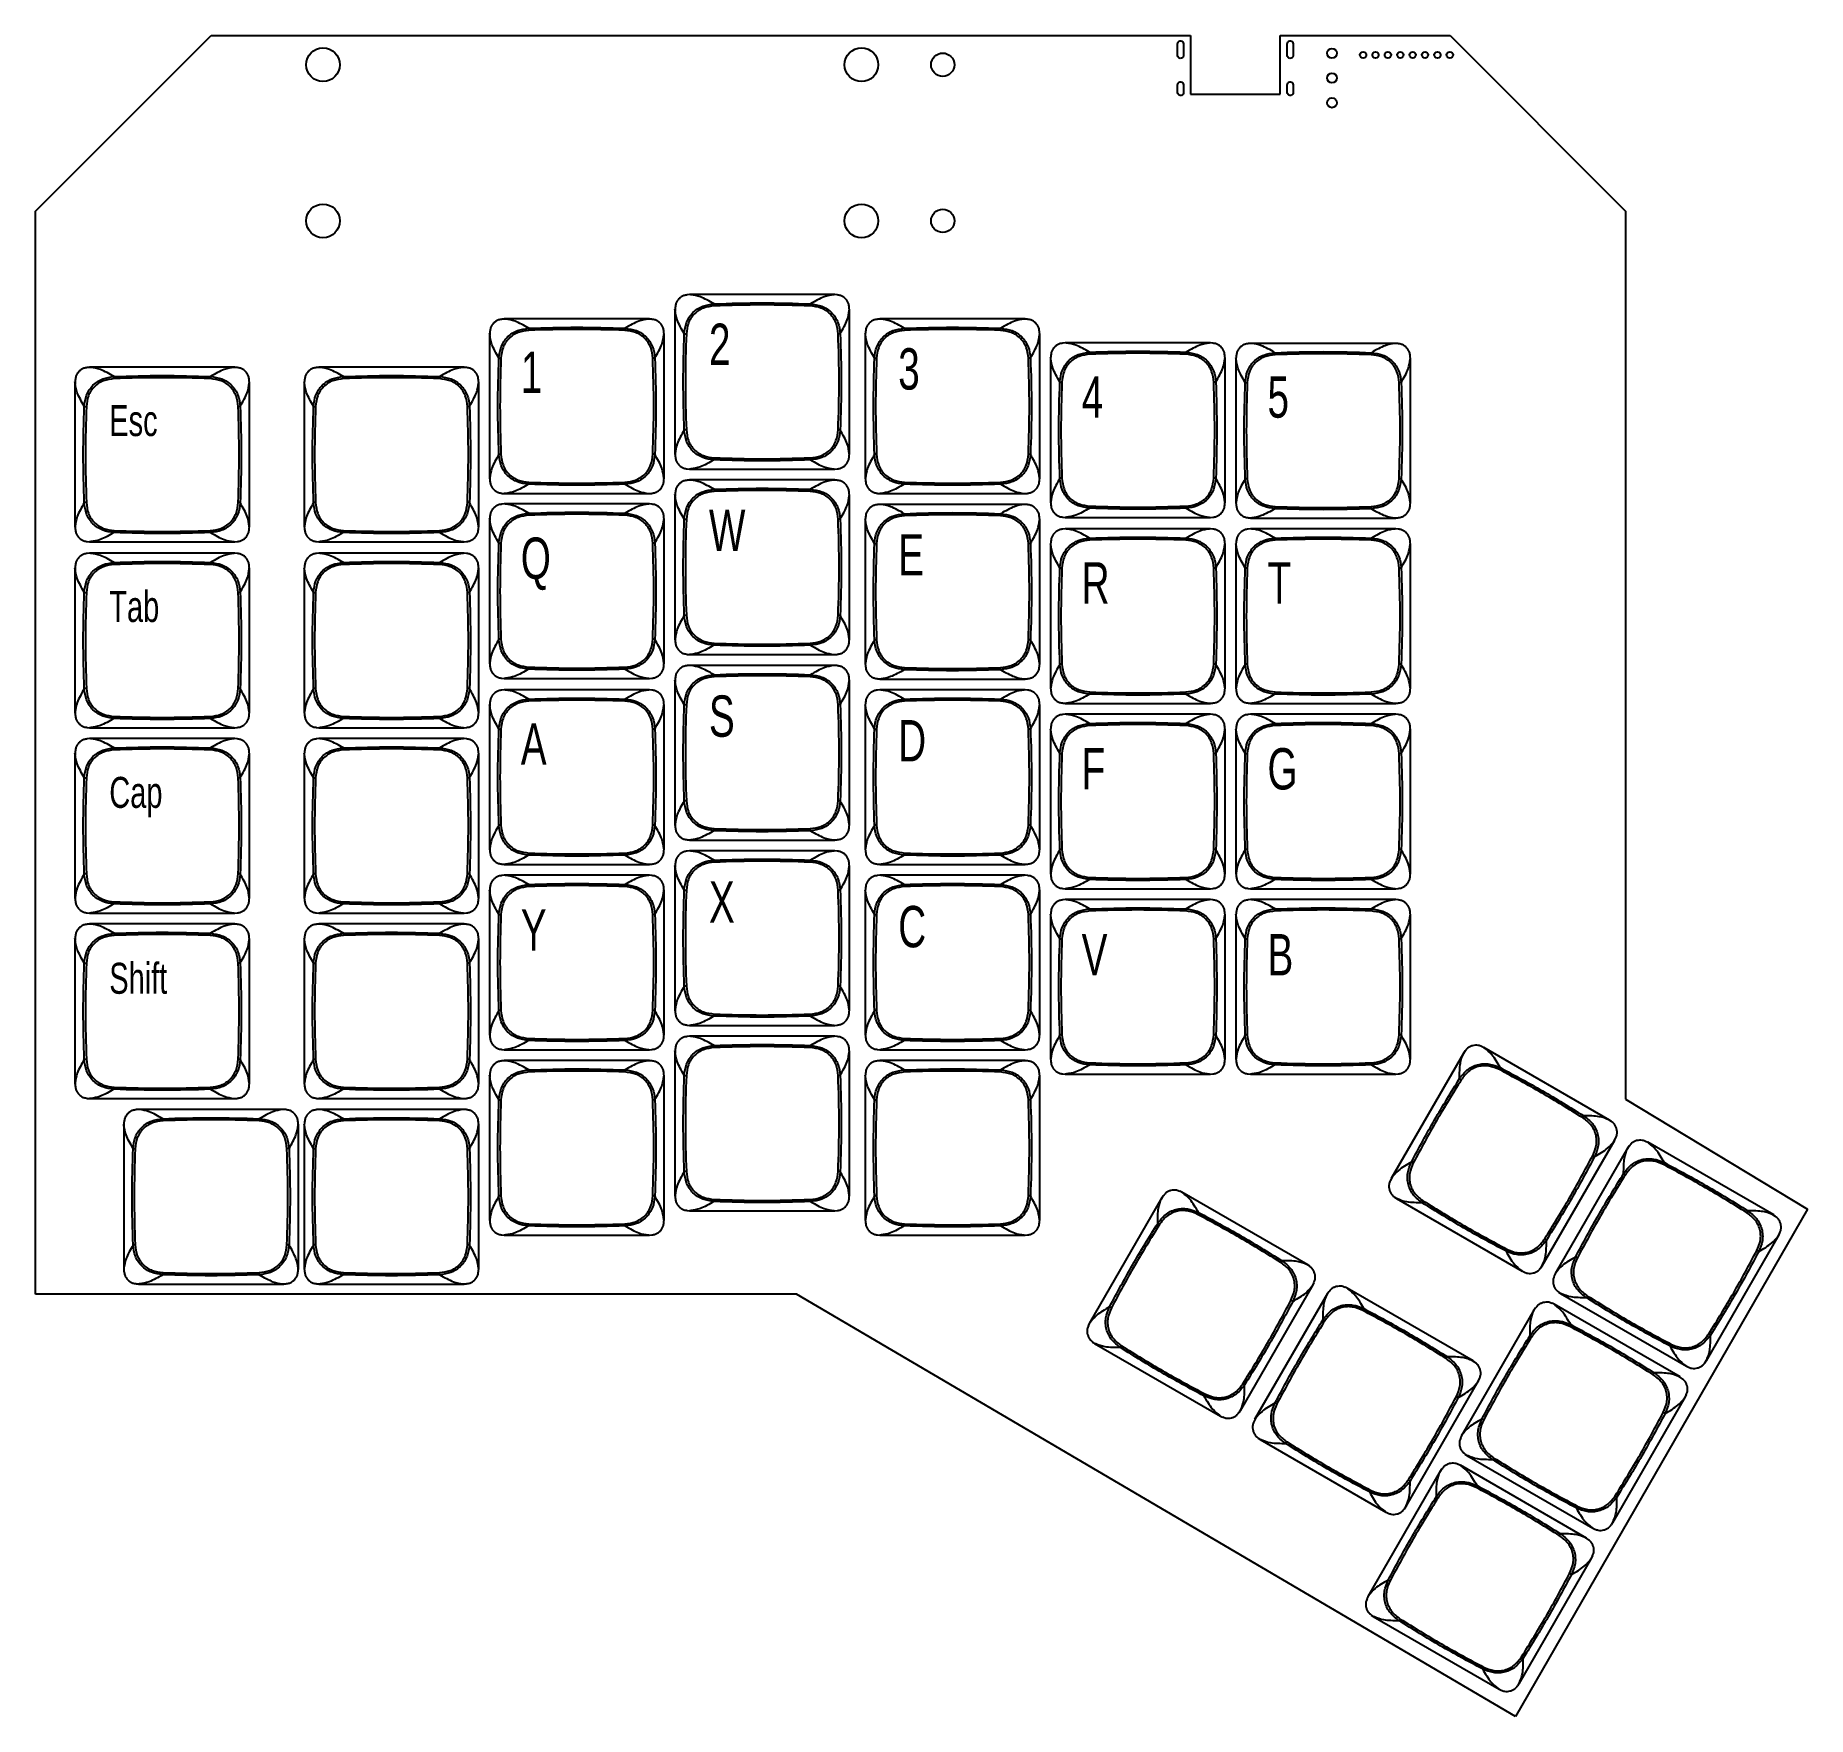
# Model space of a CAD drawing. Header units: millimetres. Extents: x 92.5 to 183.4, y 70.4 to 156.5.
import ezdxf

# ---------------------------------------------------------------- set-up
doc = ezdxf.new("R2010")
doc.units = ezdxf.units.MM
doc.styles.add('SLDTEXTSTYLE0', font='TXT', dxfattribs={"width": 0.7})

msp = doc.modelspace()

# ---------------------------------------------------------------- texts
at = {"color": 7, "linetype": 'Continuous', "lineweight": 0, "attachment_point": 1, "style": 'SLDTEXTSTYLE0'}
for s, insert, char_height in [('2', (127.049, 141.727), 2.117), ('1', (117.406, 140.292), 2.117), ('3', (136.75, 140.464), 2.117), ('4', (146.151, 139.025), 2.117), ('5', (155.676, 139.025), 2.117), ('Esc', (96.315, 137.553), 1.5875), ('W', (127.049, 132.202), 2.117), ('Q', (117.406, 130.767), 2.117), ('E', (136.75, 130.939), 2.117), ('R', (146.151, 129.5), 2.117), ('T', (155.676, 129.5), 2.117), ('Tab', (96.315, 128.028), 1.5875), ('S', (127.049, 122.677), 2.117), ('A', (117.406, 121.242), 2.117), ('D', (136.75, 121.414), 2.117), ('F', (146.151, 119.975), 2.117), ('G', (155.676, 119.975), 2.117), ('Cap', (96.315, 118.503), 1.5875), ('X', (127.049, 113.152), 2.117), ('Y', (117.406, 111.717), 2.117), ('C', (136.75, 111.889), 2.117), ('V', (146.151, 110.45), 2.117), ('B', (155.676, 110.45), 2.117), ('Shift', (96.315, 108.978), 1.5875)]:
    msp.add_mtext(s, dxfattribs=dict(at, insert=insert, char_height=char_height))

# ---------------------------------------------------------------- linework, layer by layer
at = {"color": 7, "linetype": 'Continuous', "lineweight": 25}
for p, q in [((92.531, 147.492), (101.531, 156.492)), ((101.531, 156.492), (151.731, 156.492)), ((151.731, 156.492), (151.731, 153.492)), ((156.331, 153.492), (156.331, 156.492)), ((156.331, 156.492), (165.031, 156.492)), ((165.031, 156.492), (174.031, 147.492)), ((151.071, 156.067), (151.073, 156.095)), ((151.071, 155.467), (151.071, 156.067)), ((151.081, 155.413), (151.071, 155.467)), ((151.073, 156.095), (151.093, 156.146)), ((151.11, 155.366), (151.081, 155.413)), ((151.093, 156.146), (151.13, 156.187)), ((151.154, 155.333), (151.11, 155.366)), ((151.13, 156.187), (151.18, 156.212)), ((151.207, 155.318), (151.154, 155.333)), ((151.18, 156.212), (151.234, 156.217)), ((151.262, 155.323), (151.207, 155.318)), ((151.234, 156.217), (151.287, 156.202)), ((151.311, 155.348), (151.262, 155.323)), ((151.287, 156.202), (151.331, 156.169)), ((151.348, 155.388), (151.311, 155.348)), ((151.331, 156.169), (151.36, 156.122)), ((151.368, 155.44), (151.348, 155.388)), ((151.36, 156.122), (151.371, 156.067)), ((151.371, 155.467), (151.368, 155.44)), ((151.371, 156.067), (151.371, 155.467)), ((156.691, 156.067), (156.693, 156.095)), ((156.691, 155.467), (156.691, 156.067)), ((156.701, 155.413), (156.691, 155.467)), ((156.693, 156.095), (156.713, 156.146)), ((156.73, 155.366), (156.701, 155.413)), ((156.713, 156.146), (156.75, 156.187)), ((156.774, 155.333), (156.73, 155.366)), ((156.75, 156.187), (156.8, 156.212)), ((156.827, 155.318), (156.774, 155.333)), ((156.8, 156.212), (156.854, 156.217)), ((156.882, 155.323), (156.827, 155.318)), ((156.854, 156.217), (156.907, 156.202)), ((156.931, 155.348), (156.882, 155.323)), ((156.907, 156.202), (156.951, 156.169)), ((156.968, 155.388), (156.931, 155.348)), ((156.951, 156.169), (156.98, 156.122)), ((156.988, 155.44), (156.968, 155.388)), ((156.98, 156.122), (156.991, 156.067)), ((156.991, 155.467), (156.988, 155.44)), ((156.991, 156.067), (156.991, 155.467)), ((151.071, 153.967), (151.073, 153.995)), ((151.071, 153.567), (151.071, 153.967)), ((151.081, 153.513), (151.071, 153.567)), ((151.073, 153.995), (151.093, 154.046)), ((151.11, 153.466), (151.081, 153.513)), ((151.093, 154.046), (151.13, 154.087)), ((151.13, 154.087), (151.18, 154.112)), ((151.18, 154.112), (151.234, 154.117)), ((151.234, 154.117), (151.287, 154.102)), ((151.287, 154.102), (151.331, 154.069)), ((151.331, 154.069), (151.36, 154.022)), ((151.368, 153.54), (151.348, 153.488)), ((151.36, 154.022), (151.371, 153.967)), ((151.371, 153.567), (151.368, 153.54)), ((151.371, 153.967), (151.371, 153.567)), ((156.691, 153.967), (156.693, 153.995)), ((156.691, 153.567), (156.691, 153.967)), ((156.701, 153.513), (156.691, 153.567)), ((156.693, 153.995), (156.713, 154.046)), ((156.73, 153.466), (156.701, 153.513)), ((156.713, 154.046), (156.75, 154.087)), ((156.75, 154.087), (156.8, 154.112)), ((156.8, 154.112), (156.854, 154.117)), ((156.854, 154.117), (156.907, 154.102)), ((156.907, 154.102), (156.951, 154.069)), ((156.951, 154.069), (156.98, 154.022)), ((156.988, 153.54), (156.968, 153.488)), ((156.98, 154.022), (156.991, 153.967)), ((156.991, 153.567), (156.988, 153.54)), ((156.991, 153.967), (156.991, 153.567)), ((151.154, 153.433), (151.11, 153.466)), ((151.207, 153.418), (151.154, 153.433)), ((151.262, 153.423), (151.207, 153.418)), ((151.311, 153.448), (151.262, 153.423)), ((151.348, 153.488), (151.311, 153.448)), ((151.731, 153.492), (156.331, 153.492)), ((156.774, 153.433), (156.73, 153.466)), ((156.827, 153.418), (156.774, 153.433)), ((156.882, 153.423), (156.827, 153.418)), ((156.931, 153.448), (156.882, 153.423)), ((156.968, 153.488), (156.931, 153.448)), ((92.531, 91.992), (92.531, 147.492)), ((174.031, 147.492), (174.031, 101.992)), ((126.153, 143.212), (125.935, 143.204)), ((126.117, 143.204), (126.056, 143.217)), ((133.506, 143.217), (126.056, 143.217)), ((133.626, 143.204), (133.408, 143.212)), ((133.506, 143.217), (133.444, 143.204)), ((116.653, 141.962), (116.435, 141.954)), ((116.617, 141.954), (116.556, 141.967)), ((124.006, 141.967), (116.556, 141.967)), ((124.126, 141.954), (123.908, 141.962)), ((124.006, 141.967), (123.944, 141.954)), ((125.319, 142.406), (125.306, 142.467)), ((125.306, 142.467), (125.306, 135.017)), ((125.319, 142.587), (125.311, 142.37)), ((134.251, 142.37), (134.242, 142.588)), ((134.242, 142.406), (134.256, 142.467)), ((134.256, 135.017), (134.256, 142.467)), ((135.903, 141.962), (135.685, 141.954)), ((135.867, 141.954), (135.806, 141.967)), ((143.256, 141.967), (135.806, 141.967)), ((143.376, 141.954), (143.158, 141.962)), ((143.256, 141.967), (143.194, 141.954)), ((115.819, 141.156), (115.806, 141.217)), ((115.806, 141.217), (115.806, 133.767)), ((115.819, 141.337), (115.811, 141.12)), ((124.751, 141.12), (124.742, 141.338)), ((124.742, 141.156), (124.756, 141.217)), ((124.756, 133.767), (124.756, 141.217)), ((135.069, 141.156), (135.056, 141.217)), ((135.056, 141.217), (135.056, 133.767)), ((135.069, 141.337), (135.061, 141.12)), ((144.001, 141.12), (143.992, 141.338)), ((143.992, 141.156), (144.006, 141.217)), ((144.006, 133.767), (144.006, 141.217)), ((144.569, 139.931), (144.556, 139.992)), ((144.556, 139.992), (144.556, 132.542)), ((144.569, 140.112), (144.561, 139.895)), ((145.403, 140.737), (145.185, 140.729)), ((145.367, 140.729), (145.306, 140.742)), ((152.756, 140.742), (145.306, 140.742)), ((152.876, 140.729), (152.658, 140.737)), ((152.756, 140.742), (152.694, 140.729)), ((153.501, 139.895), (153.492, 140.113)), ((153.492, 139.931), (153.506, 139.992)), ((153.506, 132.542), (153.506, 139.992)), ((154.069, 139.906), (154.056, 139.967)), ((154.056, 139.967), (154.056, 132.517)), ((154.069, 140.087), (154.061, 139.87)), ((154.903, 140.712), (154.685, 140.704)), ((154.867, 140.704), (154.806, 140.717)), ((162.256, 140.717), (154.806, 140.717)), ((162.376, 140.704), (162.158, 140.712)), ((162.256, 140.717), (162.194, 140.704)), ((163.001, 139.87), (162.992, 140.088)), ((162.992, 139.906), (163.006, 139.967)), ((163.006, 132.517), (163.006, 139.967)), ((95.403, 139.487), (95.185, 139.479)), ((95.367, 139.479), (95.306, 139.492)), ((102.756, 139.492), (95.306, 139.492)), ((102.876, 139.479), (102.658, 139.487)), ((102.756, 139.492), (102.694, 139.479)), ((107.153, 139.487), (106.935, 139.479)), ((107.117, 139.479), (107.056, 139.492)), ((114.506, 139.492), (107.056, 139.492)), ((114.626, 139.479), (114.408, 139.487)), ((114.506, 139.492), (114.444, 139.479)), ((94.569, 138.681), (94.556, 138.742)), ((94.556, 138.742), (94.556, 131.292)), ((94.569, 138.862), (94.561, 138.645)), ((103.501, 138.645), (103.492, 138.863)), ((103.492, 138.681), (103.506, 138.742)), ((103.506, 131.292), (103.506, 138.742)), ((106.319, 138.681), (106.306, 138.742)), ((106.306, 138.742), (106.306, 131.292)), ((106.319, 138.862), (106.311, 138.645)), ((115.251, 138.645), (115.242, 138.863)), ((115.242, 138.681), (115.256, 138.742)), ((115.256, 131.292), (115.256, 138.742)), ((125.319, 135.078), (125.306, 135.017)), ((125.311, 135.115), (125.319, 134.897)), ((134.242, 134.897), (134.251, 135.115)), ((134.256, 135.017), (134.242, 135.078)), ((115.819, 133.828), (115.806, 133.767)), ((115.811, 133.865), (115.819, 133.647)), ((124.742, 133.647), (124.751, 133.865)), ((124.756, 133.767), (124.742, 133.828)), ((125.935, 134.281), (126.153, 134.273)), ((126.153, 133.712), (125.935, 133.704)), ((126.117, 134.281), (126.056, 134.267)), ((126.056, 134.267), (133.506, 134.267)), ((126.117, 133.704), (126.056, 133.717)), ((133.506, 133.717), (126.056, 133.717)), ((133.408, 134.273), (133.626, 134.281)), ((133.626, 133.704), (133.408, 133.712)), ((133.444, 134.281), (133.506, 134.267)), ((133.506, 133.717), (133.444, 133.704)), ((135.069, 133.828), (135.056, 133.767)), ((135.061, 133.865), (135.069, 133.647)), ((143.992, 133.647), (144.001, 133.865)), ((144.006, 133.767), (143.992, 133.828)), ((116.435, 133.031), (116.653, 133.023)), ((116.617, 133.031), (116.556, 133.017)), ((116.556, 133.017), (124.006, 133.017)), ((123.908, 133.023), (124.126, 133.031)), ((123.944, 133.031), (124.006, 133.017)), ((125.319, 132.906), (125.306, 132.967)), ((125.306, 132.967), (125.306, 125.517)), ((125.319, 133.087), (125.311, 132.87)), ((134.251, 132.87), (134.242, 133.088)), ((134.242, 132.906), (134.256, 132.967)), ((134.256, 125.517), (134.256, 132.967)), ((135.685, 133.031), (135.903, 133.023)), ((135.867, 133.031), (135.806, 133.017)), ((135.806, 133.017), (143.256, 133.017)), ((143.158, 133.023), (143.376, 133.031)), ((143.194, 133.031), (143.256, 133.017)), ((144.569, 132.603), (144.556, 132.542)), ((144.561, 132.64), (144.569, 132.422)), ((153.492, 132.422), (153.501, 132.64)), ((153.506, 132.542), (153.492, 132.603)), ((154.061, 132.615), (154.069, 132.397)), ((162.992, 132.397), (163.001, 132.615)), ((115.819, 131.681), (115.806, 131.742)), ((115.806, 131.742), (115.806, 124.292)), ((115.819, 131.862), (115.811, 131.645)), ((116.653, 132.487), (116.435, 132.479)), ((116.617, 132.479), (116.556, 132.492)), ((124.006, 132.492), (116.556, 132.492)), ((124.126, 132.479), (123.908, 132.487)), ((124.006, 132.492), (123.944, 132.479)), ((124.751, 131.645), (124.742, 131.863)), ((124.742, 131.681), (124.756, 131.742)), ((124.756, 124.292), (124.756, 131.742)), ((135.069, 131.656), (135.056, 131.717)), ((135.056, 131.717), (135.056, 124.267)), ((135.069, 131.837), (135.061, 131.62)), ((135.903, 132.462), (135.685, 132.454)), ((135.867, 132.454), (135.806, 132.467)), ((143.256, 132.467), (135.806, 132.467)), ((143.376, 132.454), (143.158, 132.462)), ((143.256, 132.467), (143.194, 132.454)), ((144.001, 131.62), (143.992, 131.838)), ((143.992, 131.656), (144.006, 131.717)), ((144.006, 124.267), (144.006, 131.717)), ((145.185, 131.806), (145.403, 131.798)), ((145.367, 131.806), (145.306, 131.792)), ((145.306, 131.792), (152.756, 131.792)), ((152.658, 131.798), (152.876, 131.806)), ((152.694, 131.806), (152.756, 131.792)), ((154.069, 132.578), (154.056, 132.517)), ((154.685, 131.781), (154.903, 131.773)), ((154.867, 131.781), (154.806, 131.767)), ((154.806, 131.767), (162.256, 131.767)), ((162.158, 131.773), (162.376, 131.781)), ((162.194, 131.781), (162.256, 131.767)), ((163.006, 132.517), (162.992, 132.578)), ((94.569, 131.353), (94.556, 131.292)), ((94.561, 131.39), (94.569, 131.172)), ((103.492, 131.172), (103.501, 131.39)), ((103.506, 131.292), (103.492, 131.353)), ((106.319, 131.353), (106.306, 131.292)), ((106.311, 131.39), (106.319, 131.172)), ((115.242, 131.172), (115.251, 131.39)), ((115.256, 131.292), (115.242, 131.353)), ((145.403, 131.212), (145.185, 131.204)), ((145.367, 131.204), (145.306, 131.217)), ((152.756, 131.217), (145.306, 131.217)), ((152.876, 131.204), (152.658, 131.212)), ((152.756, 131.217), (152.694, 131.204)), ((154.903, 131.212), (154.685, 131.204)), ((154.867, 131.204), (154.806, 131.217)), ((162.256, 131.217), (154.806, 131.217)), ((162.376, 131.204), (162.158, 131.212)), ((162.256, 131.217), (162.194, 131.204)), ((95.185, 130.556), (95.403, 130.548)), ((95.403, 129.962), (95.185, 129.954)), ((95.367, 130.556), (95.306, 130.542)), ((95.306, 130.542), (102.756, 130.542)), ((95.367, 129.954), (95.306, 129.967)), ((102.756, 129.967), (95.306, 129.967)), ((102.658, 130.548), (102.876, 130.556)), ((102.876, 129.954), (102.658, 129.962)), ((102.694, 130.556), (102.756, 130.542)), ((102.756, 129.967), (102.694, 129.954)), ((106.935, 130.556), (107.153, 130.548)), ((107.153, 129.962), (106.935, 129.954)), ((107.117, 130.556), (107.056, 130.542)), ((107.056, 130.542), (114.506, 130.542)), ((107.117, 129.954), (107.056, 129.967)), ((114.506, 129.967), (107.056, 129.967)), ((114.408, 130.548), (114.626, 130.556)), ((114.626, 129.954), (114.408, 129.962)), ((114.444, 130.556), (114.506, 130.542)), ((114.506, 129.967), (114.444, 129.954)), ((144.569, 130.406), (144.556, 130.467)), ((144.556, 130.467), (144.556, 123.017)), ((144.569, 130.587), (144.561, 130.37)), ((153.501, 130.37), (153.492, 130.588)), ((153.492, 130.406), (153.506, 130.467)), ((153.506, 123.017), (153.506, 130.467)), ((154.069, 130.406), (154.056, 130.467)), ((154.056, 130.467), (154.056, 123.017)), ((154.069, 130.587), (154.061, 130.37)), ((163.001, 130.37), (162.992, 130.588)), ((162.992, 130.406), (163.006, 130.467)), ((163.006, 123.017), (163.006, 130.467)), ((94.569, 129.156), (94.556, 129.217)), ((94.556, 129.217), (94.556, 121.767)), ((94.569, 129.337), (94.561, 129.12)), ((103.501, 129.12), (103.492, 129.338)), ((103.492, 129.156), (103.506, 129.217)), ((103.506, 121.767), (103.506, 129.217)), ((106.319, 129.156), (106.306, 129.217)), ((106.306, 129.217), (106.306, 121.767)), ((106.319, 129.337), (106.311, 129.12)), ((115.251, 129.12), (115.242, 129.338)), ((115.242, 129.156), (115.256, 129.217)), ((115.256, 121.767), (115.256, 129.217)), ((125.319, 125.578), (125.306, 125.517)), ((125.311, 125.615), (125.319, 125.397)), ((134.242, 125.397), (134.251, 125.615)), ((134.256, 125.517), (134.242, 125.578)), ((125.935, 124.781), (126.153, 124.773)), ((126.117, 124.781), (126.056, 124.767)), ((126.056, 124.767), (133.506, 124.767)), ((133.408, 124.773), (133.626, 124.781)), ((133.444, 124.781), (133.506, 124.767)), ((115.819, 124.353), (115.806, 124.292)), ((115.811, 124.39), (115.819, 124.172)), ((116.435, 123.556), (116.653, 123.548)), ((116.617, 123.556), (116.556, 123.542)), ((116.556, 123.542), (124.006, 123.542)), ((123.908, 123.548), (124.126, 123.556)), ((123.944, 123.556), (124.006, 123.542)), ((124.742, 124.172), (124.751, 124.39)), ((124.756, 124.292), (124.742, 124.353)), ((125.319, 123.587), (125.311, 123.37)), ((126.153, 124.212), (125.935, 124.204)), ((126.117, 124.204), (126.056, 124.217)), ((133.506, 124.217), (126.056, 124.217)), ((133.626, 124.204), (133.408, 124.212)), ((133.506, 124.217), (133.444, 124.204)), ((134.251, 123.37), (134.242, 123.588)), ((135.069, 124.328), (135.056, 124.267)), ((135.061, 124.365), (135.069, 124.147)), ((135.685, 123.531), (135.903, 123.523)), ((135.867, 123.531), (135.806, 123.517)), ((143.158, 123.523), (143.376, 123.531)), ((143.194, 123.531), (143.256, 123.517)), ((143.992, 124.147), (144.001, 124.365)), ((144.006, 124.267), (143.992, 124.328)), ((116.653, 122.962), (116.435, 122.954)), ((116.617, 122.954), (116.556, 122.967)), ((124.006, 122.967), (116.556, 122.967)), ((124.126, 122.954), (123.908, 122.962)), ((124.006, 122.967), (123.944, 122.954)), ((125.319, 123.406), (125.306, 123.467)), ((125.306, 123.467), (125.306, 116.017)), ((134.242, 123.406), (134.256, 123.467)), ((134.256, 116.017), (134.256, 123.467)), ((135.903, 122.962), (135.685, 122.954)), ((135.806, 123.517), (143.256, 123.517)), ((135.867, 122.954), (135.806, 122.967)), ((143.256, 122.967), (135.806, 122.967)), ((143.376, 122.954), (143.158, 122.962)), ((143.256, 122.967), (143.194, 122.954)), ((144.569, 123.078), (144.556, 123.017)), ((144.561, 123.115), (144.569, 122.897)), ((153.492, 122.897), (153.501, 123.115)), ((153.506, 123.017), (153.492, 123.078)), ((154.069, 123.078), (154.056, 123.017)), ((154.061, 123.115), (154.069, 122.897)), ((162.992, 122.897), (163.001, 123.115)), ((163.006, 123.017), (162.992, 123.078)), ((94.569, 121.828), (94.556, 121.767)), ((94.561, 121.865), (94.569, 121.647)), ((103.492, 121.647), (103.501, 121.865)), ((103.506, 121.767), (103.492, 121.828)), ((106.319, 121.828), (106.306, 121.767)), ((106.311, 121.865), (106.319, 121.647)), ((115.242, 121.647), (115.251, 121.865)), ((115.256, 121.767), (115.242, 121.828)), ((115.819, 122.156), (115.806, 122.217)), ((115.806, 122.217), (115.806, 114.767)), ((115.819, 122.337), (115.811, 122.12)), ((124.751, 122.12), (124.742, 122.338)), ((124.742, 122.156), (124.756, 122.217)), ((124.756, 114.767), (124.756, 122.217)), ((135.069, 122.156), (135.056, 122.217)), ((135.056, 122.217), (135.056, 114.767)), ((135.069, 122.337), (135.061, 122.12)), ((144.001, 122.12), (143.992, 122.338)), ((143.992, 122.156), (144.006, 122.217)), ((144.006, 114.767), (144.006, 122.217)), ((145.185, 122.281), (145.403, 122.273)), ((145.403, 121.712), (145.185, 121.704)), ((145.367, 122.281), (145.306, 122.267)), ((145.306, 122.267), (152.756, 122.267)), ((145.367, 121.704), (145.306, 121.717)), ((152.756, 121.717), (145.306, 121.717)), ((152.658, 122.273), (152.876, 122.281)), ((152.876, 121.704), (152.658, 121.712)), ((152.694, 122.281), (152.756, 122.267)), ((152.756, 121.717), (152.694, 121.704)), ((154.685, 122.281), (154.903, 122.273)), ((154.903, 121.712), (154.685, 121.704)), ((154.867, 122.281), (154.806, 122.267)), ((154.806, 122.267), (162.256, 122.267)), ((154.867, 121.704), (154.806, 121.717)), ((162.256, 121.717), (154.806, 121.717)), ((162.158, 122.273), (162.376, 122.281)), ((162.376, 121.704), (162.158, 121.712)), ((162.194, 122.281), (162.256, 122.267)), ((162.256, 121.717), (162.194, 121.704)), ((95.185, 121.031), (95.403, 121.023)), ((95.367, 121.031), (95.306, 121.017)), ((95.306, 121.017), (102.756, 121.017)), ((102.658, 121.023), (102.876, 121.031)), ((102.694, 121.031), (102.756, 121.017)), ((106.935, 121.031), (107.153, 121.023)), ((107.117, 121.031), (107.056, 121.017)), ((107.056, 121.017), (114.506, 121.017)), ((114.408, 121.023), (114.626, 121.031)), ((114.444, 121.031), (114.506, 121.017)), ((144.569, 120.906), (144.556, 120.967)), ((144.556, 120.967), (144.556, 113.517)), ((144.569, 121.087), (144.561, 120.87)), ((153.501, 120.87), (153.492, 121.088)), ((153.492, 120.906), (153.506, 120.967)), ((153.506, 113.517), (153.506, 120.967)), ((154.069, 120.906), (154.056, 120.967)), ((154.056, 120.967), (154.056, 113.517)), ((154.069, 121.087), (154.061, 120.87)), ((163.001, 120.87), (162.992, 121.088)), ((162.992, 120.906), (163.006, 120.967)), ((163.006, 113.517), (163.006, 120.967)), ((95.403, 120.462), (95.185, 120.454)), ((95.367, 120.454), (95.306, 120.467)), ((102.756, 120.467), (95.306, 120.467)), ((102.876, 120.454), (102.658, 120.462)), ((102.756, 120.467), (102.694, 120.454)), ((107.153, 120.462), (106.935, 120.454)), ((107.117, 120.454), (107.056, 120.467)), ((114.506, 120.467), (107.056, 120.467)), ((114.626, 120.454), (114.408, 120.462)), ((114.506, 120.467), (114.444, 120.454)), ((94.569, 119.656), (94.556, 119.717)), ((94.556, 119.717), (94.556, 112.267)), ((94.569, 119.837), (94.561, 119.62)), ((103.501, 119.62), (103.492, 119.838)), ((103.492, 119.656), (103.506, 119.717)), ((103.506, 112.267), (103.506, 119.717)), ((106.319, 119.656), (106.306, 119.717)), ((106.306, 119.717), (106.306, 112.267)), ((106.319, 119.837), (106.311, 119.62)), ((115.251, 119.62), (115.242, 119.838)), ((115.242, 119.656), (115.256, 119.717)), ((115.256, 112.267), (115.256, 119.717)), ((125.319, 116.078), (125.306, 116.017)), ((125.311, 116.115), (125.319, 115.897)), ((134.242, 115.897), (134.251, 116.115)), ((134.256, 116.017), (134.242, 116.078)), ((115.819, 114.828), (115.806, 114.767)), ((115.811, 114.865), (115.819, 114.647)), ((124.742, 114.647), (124.751, 114.865)), ((124.756, 114.767), (124.742, 114.828)), ((125.935, 115.281), (126.153, 115.273)), ((126.153, 114.712), (125.935, 114.704)), ((126.117, 115.281), (126.056, 115.267)), ((126.056, 115.267), (133.506, 115.267)), ((126.117, 114.704), (126.056, 114.717)), ((133.506, 114.717), (126.056, 114.717)), ((133.408, 115.273), (133.626, 115.281)), ((133.626, 114.704), (133.408, 114.712)), ((133.444, 115.281), (133.506, 115.267)), ((133.506, 114.717), (133.444, 114.704)), ((135.069, 114.828), (135.056, 114.767)), ((135.061, 114.865), (135.069, 114.647)), ((143.992, 114.647), (144.001, 114.865)), ((144.006, 114.767), (143.992, 114.828)), ((116.435, 114.031), (116.653, 114.023)), ((116.617, 114.031), (116.556, 114.017)), ((116.556, 114.017), (124.006, 114.017)), ((123.908, 114.023), (124.126, 114.031)), ((123.944, 114.031), (124.006, 114.017)), ((125.319, 113.906), (125.306, 113.967)), ((125.306, 113.967), (125.306, 106.517)), ((125.319, 114.087), (125.311, 113.87)), ((134.251, 113.87), (134.242, 114.088)), ((134.242, 113.906), (134.256, 113.967)), ((134.256, 106.517), (134.256, 113.967)), ((135.685, 114.031), (135.903, 114.023)), ((135.867, 114.031), (135.806, 114.017)), ((135.806, 114.017), (143.256, 114.017)), ((143.158, 114.023), (143.376, 114.031)), ((143.194, 114.031), (143.256, 114.017)), ((144.569, 113.578), (144.556, 113.517)), ((144.561, 113.615), (144.569, 113.397)), ((153.492, 113.397), (153.501, 113.615)), ((153.506, 113.517), (153.492, 113.578)), ((154.069, 113.578), (154.056, 113.517)), ((154.061, 113.615), (154.069, 113.397)), ((162.992, 113.397), (163.001, 113.615)), ((163.006, 113.517), (162.992, 113.578)), ((115.819, 112.656), (115.806, 112.717)), ((115.806, 112.717), (115.806, 105.267)), ((115.819, 112.837), (115.811, 112.62)), ((116.653, 113.462), (116.435, 113.454)), ((116.617, 113.454), (116.556, 113.467)), ((124.006, 113.467), (116.556, 113.467)), ((124.126, 113.454), (123.908, 113.462)), ((124.006, 113.467), (123.944, 113.454)), ((124.751, 112.62), (124.742, 112.838)), ((124.742, 112.656), (124.756, 112.717)), ((124.756, 105.267), (124.756, 112.717)), ((135.069, 112.656), (135.056, 112.717)), ((135.056, 112.717), (135.056, 105.267)), ((135.069, 112.837), (135.061, 112.62)), ((135.903, 113.462), (135.685, 113.454)), ((135.867, 113.454), (135.806, 113.467)), ((143.256, 113.467), (135.806, 113.467)), ((143.376, 113.454), (143.158, 113.462)), ((143.256, 113.467), (143.194, 113.454)), ((144.001, 112.62), (143.992, 112.838)), ((143.992, 112.656), (144.006, 112.717)), ((144.006, 105.267), (144.006, 112.717)), ((145.185, 112.781), (145.403, 112.773)), ((145.367, 112.781), (145.306, 112.767)), ((145.306, 112.767), (152.756, 112.767)), ((152.658, 112.773), (152.876, 112.781)), ((152.694, 112.781), (152.756, 112.767)), ((154.685, 112.781), (154.903, 112.773)), ((154.867, 112.781), (154.806, 112.767)), ((154.806, 112.767), (162.256, 112.767)), ((162.158, 112.773), (162.376, 112.781)), ((162.194, 112.781), (162.256, 112.767)), ((94.569, 112.328), (94.556, 112.267)), ((94.561, 112.365), (94.569, 112.147)), ((103.492, 112.147), (103.501, 112.365)), ((103.506, 112.267), (103.492, 112.328)), ((106.319, 112.328), (106.306, 112.267)), ((106.311, 112.365), (106.319, 112.147)), ((115.242, 112.147), (115.251, 112.365)), ((115.256, 112.267), (115.242, 112.328)), ((145.403, 112.212), (145.185, 112.204)), ((145.367, 112.204), (145.306, 112.217)), ((152.756, 112.217), (145.306, 112.217)), ((152.876, 112.204), (152.658, 112.212)), ((152.756, 112.217), (152.694, 112.204)), ((154.903, 112.212), (154.685, 112.204)), ((154.867, 112.204), (154.806, 112.217)), ((162.256, 112.217), (154.806, 112.217)), ((162.376, 112.204), (162.158, 112.212)), ((162.256, 112.217), (162.194, 112.204)), ((95.185, 111.531), (95.403, 111.523)), ((95.403, 110.962), (95.185, 110.954)), ((95.367, 111.531), (95.306, 111.517)), ((95.306, 111.517), (102.756, 111.517)), ((95.367, 110.954), (95.306, 110.967)), ((102.756, 110.967), (95.306, 110.967)), ((102.658, 111.523), (102.876, 111.531)), ((102.876, 110.954), (102.658, 110.962)), ((102.694, 111.531), (102.756, 111.517)), ((102.756, 110.967), (102.694, 110.954)), ((106.935, 111.531), (107.153, 111.523)), ((107.153, 110.962), (106.935, 110.954)), ((107.117, 111.531), (107.056, 111.517)), ((107.056, 111.517), (114.506, 111.517)), ((107.117, 110.954), (107.056, 110.967)), ((114.506, 110.967), (107.056, 110.967)), ((114.408, 111.523), (114.626, 111.531)), ((114.626, 110.954), (114.408, 110.962)), ((114.444, 111.531), (114.506, 111.517)), ((114.506, 110.967), (114.444, 110.954)), ((144.569, 111.406), (144.556, 111.467)), ((144.556, 111.467), (144.556, 104.017)), ((144.569, 111.587), (144.561, 111.37)), ((153.501, 111.37), (153.492, 111.588)), ((153.492, 111.406), (153.506, 111.467)), ((153.506, 104.017), (153.506, 111.467)), ((154.069, 111.406), (154.056, 111.467)), ((154.056, 111.467), (154.056, 104.017)), ((154.069, 111.587), (154.061, 111.37)), ((163.001, 111.37), (162.992, 111.588)), ((162.992, 111.406), (163.006, 111.467)), ((163.006, 104.017), (163.006, 111.467)), ((94.569, 110.156), (94.556, 110.217)), ((94.556, 110.217), (94.556, 102.767)), ((94.569, 110.337), (94.561, 110.12)), ((103.501, 110.12), (103.492, 110.338)), ((103.492, 110.156), (103.506, 110.217)), ((103.506, 102.767), (103.506, 110.217)), ((106.319, 110.156), (106.306, 110.217)), ((106.306, 110.217), (106.306, 102.767)), ((106.319, 110.337), (106.311, 110.12)), ((115.251, 110.12), (115.242, 110.338)), ((115.242, 110.156), (115.256, 110.217)), ((115.256, 102.767), (115.256, 110.217)), ((125.319, 106.578), (125.306, 106.517)), ((125.311, 106.615), (125.319, 106.397)), ((134.242, 106.397), (134.251, 106.615)), ((134.256, 106.517), (134.242, 106.578)), ((115.811, 105.365), (115.819, 105.147)), ((124.742, 105.147), (124.751, 105.365)), ((125.935, 105.781), (126.153, 105.773)), ((126.117, 105.781), (126.056, 105.767)), ((126.056, 105.767), (133.506, 105.767)), ((133.408, 105.773), (133.626, 105.781)), ((133.444, 105.781), (133.506, 105.767)), ((135.061, 105.365), (135.069, 105.147)), ((143.992, 105.147), (144.001, 105.365)), ((115.819, 105.328), (115.806, 105.267)), ((116.435, 104.531), (116.653, 104.523)), ((116.617, 104.531), (116.556, 104.517)), ((116.556, 104.517), (124.006, 104.517)), ((123.908, 104.523), (124.126, 104.531)), ((123.944, 104.531), (124.006, 104.517)), ((124.756, 105.267), (124.742, 105.328)), ((125.319, 104.406), (125.306, 104.467)), ((125.306, 104.467), (125.306, 97.017)), ((125.319, 104.587), (125.311, 104.37)), ((126.153, 105.212), (125.935, 105.204)), ((126.117, 105.204), (126.056, 105.217)), ((133.506, 105.217), (126.056, 105.217)), ((133.626, 105.204), (133.408, 105.212)), ((133.506, 105.217), (133.444, 105.204)), ((134.251, 104.37), (134.242, 104.588)), ((134.242, 104.406), (134.256, 104.467)), ((134.256, 97.017), (134.256, 104.467)), ((135.069, 105.328), (135.056, 105.267)), ((135.685, 104.531), (135.903, 104.523)), ((135.867, 104.531), (135.806, 104.517)), ((135.806, 104.517), (143.256, 104.517)), ((143.158, 104.523), (143.376, 104.531)), ((143.194, 104.531), (143.256, 104.517)), ((144.006, 105.267), (143.992, 105.328)), ((165.804, 104.468), (165.688, 104.284)), ((166.839, 104.592), (166.646, 104.694)), ((166.803, 104.603), (166.757, 104.645)), ((173.209, 100.92), (166.757, 104.645)), ((116.653, 103.962), (116.435, 103.954)), ((116.617, 103.954), (116.556, 103.967)), ((124.006, 103.967), (116.556, 103.967)), ((124.126, 103.954), (123.908, 103.962)), ((124.006, 103.967), (123.944, 103.954)), ((135.903, 103.962), (135.685, 103.954)), ((135.867, 103.954), (135.806, 103.967)), ((143.256, 103.967), (135.806, 103.967)), ((143.376, 103.954), (143.158, 103.962)), ((143.256, 103.967), (143.194, 103.954)), ((144.569, 104.078), (144.556, 104.017)), ((144.561, 104.115), (144.569, 103.897)), ((153.492, 103.897), (153.501, 104.115)), ((153.506, 104.017), (153.492, 104.078)), ((154.069, 104.078), (154.056, 104.017)), ((154.061, 104.115), (154.069, 103.897)), ((165.733, 104.371), (162.008, 97.919)), ((162.992, 103.897), (163.001, 104.115)), ((163.006, 104.017), (162.992, 104.078)), ((165.714, 104.311), (165.733, 104.371)), ((94.569, 102.828), (94.556, 102.767)), ((94.561, 102.865), (94.569, 102.647)), ((103.492, 102.647), (103.501, 102.865)), ((103.506, 102.767), (103.492, 102.828)), ((106.319, 102.828), (106.306, 102.767)), ((106.311, 102.865), (106.319, 102.647)), ((115.242, 102.647), (115.251, 102.865)), ((115.256, 102.767), (115.242, 102.828)), ((115.819, 103.156), (115.806, 103.217)), ((115.806, 103.217), (115.806, 95.767)), ((115.819, 103.337), (115.811, 103.12)), ((124.751, 103.12), (124.742, 103.338)), ((124.742, 103.156), (124.756, 103.217)), ((124.756, 95.767), (124.756, 103.217)), ((135.069, 103.156), (135.056, 103.217)), ((135.056, 103.217), (135.056, 95.767)), ((135.069, 103.337), (135.061, 103.12)), ((144.001, 103.12), (143.992, 103.338)), ((143.992, 103.156), (144.006, 103.217)), ((144.006, 95.767), (144.006, 103.217)), ((145.185, 103.281), (145.403, 103.273)), ((145.367, 103.281), (145.306, 103.267)), ((145.306, 103.267), (152.756, 103.267)), ((152.658, 103.273), (152.876, 103.281)), ((152.694, 103.281), (152.756, 103.267)), ((154.685, 103.281), (154.903, 103.273)), ((154.867, 103.281), (154.806, 103.267)), ((154.806, 103.267), (162.256, 103.267)), ((162.158, 103.273), (162.376, 103.281)), ((162.194, 103.281), (162.256, 103.267)), ((95.185, 102.031), (95.403, 102.023)), ((95.367, 102.031), (95.306, 102.017)), ((95.306, 102.017), (102.756, 102.017)), ((102.658, 102.023), (102.876, 102.031)), ((102.694, 102.031), (102.756, 102.017)), ((106.935, 102.031), (107.153, 102.023)), ((107.117, 102.031), (107.056, 102.017)), ((107.056, 102.017), (114.506, 102.017)), ((114.408, 102.023), (114.626, 102.031)), ((114.444, 102.031), (114.506, 102.017)), ((174.031, 101.992), (183.355, 96.351)), ((97.069, 100.837), (97.061, 100.62)), ((97.903, 101.462), (97.685, 101.454)), ((97.867, 101.454), (97.806, 101.467)), ((105.256, 101.467), (97.806, 101.467)), ((105.376, 101.454), (105.158, 101.462)), ((105.256, 101.467), (105.194, 101.454)), ((106.001, 100.62), (105.992, 100.838)), ((106.319, 100.837), (106.311, 100.62)), ((107.153, 101.462), (106.935, 101.454)), ((107.117, 101.454), (107.056, 101.467)), ((114.506, 101.467), (107.056, 101.467)), ((114.626, 101.454), (114.408, 101.462)), ((114.506, 101.467), (114.444, 101.454)), ((115.251, 100.62), (115.242, 100.838)), ((173.307, 100.849), (173.122, 100.965)), ((173.209, 100.92), (173.149, 100.939)), ((97.069, 100.656), (97.056, 100.717)), ((97.056, 100.717), (97.056, 93.267)), ((105.992, 100.656), (106.006, 100.717)), ((106.006, 93.267), (106.006, 100.717)), ((106.319, 100.656), (106.306, 100.717)), ((106.306, 100.717), (106.306, 93.267)), ((115.242, 100.656), (115.256, 100.717)), ((115.256, 93.267), (115.256, 100.717)), ((173.43, 99.814), (173.532, 100.006)), ((169.759, 93.444), (173.484, 99.896)), ((174.143, 99.506), (170.418, 93.054)), ((173.442, 99.85), (173.484, 99.896)), ((174.214, 99.603), (174.098, 99.419)), ((174.124, 99.446), (174.143, 99.506)), ((175.249, 99.727), (175.056, 99.829)), ((175.213, 99.738), (175.167, 99.78)), ((181.619, 96.055), (175.167, 99.78)), ((151.37, 97.172), (151.177, 97.274)), ((151.334, 97.183), (151.288, 97.225)), ((157.74, 93.5), (151.288, 97.225)), ((162.061, 98.001), (161.959, 97.808)), ((162.05, 97.965), (162.008, 97.919)), ((125.319, 97.078), (125.306, 97.017)), ((125.311, 97.115), (125.319, 96.897)), ((125.935, 96.281), (126.153, 96.273)), ((126.117, 96.281), (126.056, 96.267)), ((133.408, 96.273), (133.626, 96.281)), ((133.444, 96.281), (133.506, 96.267)), ((134.242, 96.897), (134.251, 97.115)), ((134.256, 97.017), (134.242, 97.078)), ((150.263, 96.951), (146.538, 90.499)), ((150.335, 97.048), (150.219, 96.864)), ((150.244, 96.891), (150.263, 96.951)), ((162.184, 96.966), (162.369, 96.85)), ((162.342, 96.875), (162.282, 96.894)), ((162.282, 96.894), (168.734, 93.169)), ((183.355, 96.351), (168.387, 70.357)), ((115.819, 95.828), (115.806, 95.767)), ((115.811, 95.865), (115.819, 95.647)), ((124.742, 95.647), (124.751, 95.865)), ((124.756, 95.767), (124.742, 95.828)), ((126.056, 96.267), (133.506, 96.267)), ((135.069, 95.828), (135.056, 95.767)), ((135.061, 95.865), (135.069, 95.647)), ((143.992, 95.647), (144.001, 95.865)), ((144.006, 95.767), (143.992, 95.828)), ((181.717, 95.984), (181.532, 96.1)), ((181.619, 96.055), (181.559, 96.074)), ((116.435, 95.031), (116.653, 95.023)), ((116.617, 95.031), (116.556, 95.017)), ((116.556, 95.017), (124.006, 95.017)), ((123.908, 95.023), (124.126, 95.031)), ((123.944, 95.031), (124.006, 95.017)), ((135.685, 95.031), (135.903, 95.023)), ((135.867, 95.031), (135.806, 95.017)), ((135.806, 95.017), (143.256, 95.017)), ((143.158, 95.023), (143.376, 95.031)), ((143.194, 95.031), (143.256, 95.017)), ((178.169, 88.579), (181.894, 95.031)), ((181.84, 94.949), (181.942, 95.141)), ((181.852, 94.985), (181.894, 95.031)), ((97.069, 93.328), (97.056, 93.267)), ((97.061, 93.365), (97.069, 93.147)), ((105.992, 93.147), (106.001, 93.365)), ((106.006, 93.267), (105.992, 93.328)), ((106.319, 93.328), (106.306, 93.267)), ((106.311, 93.365), (106.319, 93.147)), ((115.242, 93.147), (115.251, 93.365)), ((115.256, 93.267), (115.242, 93.328)), ((157.838, 93.429), (157.653, 93.545)), ((157.74, 93.5), (157.68, 93.519)), ((168.652, 93.223), (168.845, 93.121)), ((168.688, 93.212), (168.734, 93.169)), ((169.687, 93.347), (169.803, 93.531)), ((169.759, 93.444), (169.778, 93.504)), ((170.471, 93.136), (170.369, 92.943)), ((170.46, 93.1), (170.418, 93.054)), ((131.531, 91.992), (92.531, 91.992)), ((97.685, 92.531), (97.903, 92.523)), ((97.867, 92.531), (97.806, 92.517)), ((97.806, 92.517), (105.256, 92.517)), ((105.158, 92.523), (105.376, 92.531)), ((105.194, 92.531), (105.256, 92.517)), ((106.935, 92.531), (107.153, 92.523)), ((107.117, 92.531), (107.056, 92.517)), ((107.056, 92.517), (114.506, 92.517)), ((114.408, 92.523), (114.626, 92.531)), ((114.444, 92.531), (114.506, 92.517)), ((168.387, 70.357), (131.531, 91.992)), ((154.289, 86.024), (158.014, 92.476)), ((158.743, 92.026), (155.018, 85.574)), ((157.961, 92.394), (158.063, 92.586)), ((157.972, 92.43), (158.014, 92.476)), ((158.814, 92.123), (158.698, 91.939)), ((158.724, 91.966), (158.743, 92.026)), ((159.849, 92.247), (159.656, 92.349)), ((159.813, 92.258), (159.767, 92.3)), ((166.219, 88.575), (159.767, 92.3)), ((170.594, 92.101), (170.779, 91.985)), ((170.752, 92.01), (170.692, 92.029)), ((170.692, 92.029), (177.144, 88.304)), ((169.344, 91.206), (165.619, 84.754)), ((169.415, 91.303), (169.299, 91.119)), ((169.325, 91.146), (169.344, 91.206)), ((170.45, 91.427), (170.257, 91.529)), ((170.415, 91.438), (170.368, 91.48)), ((176.82, 87.755), (170.368, 91.48)), ((146.592, 90.581), (146.49, 90.388)), ((146.58, 90.545), (146.538, 90.499)), ((146.715, 89.546), (146.9, 89.43)), ((146.873, 89.455), (146.813, 89.474)), ((146.813, 89.474), (153.265, 85.749)), ((166.317, 88.504), (166.132, 88.62)), ((166.219, 88.575), (166.159, 88.594)), ((177.062, 88.358), (177.255, 88.256)), ((177.098, 88.347), (177.144, 88.304)), ((178.097, 88.482), (178.213, 88.666)), ((178.169, 88.579), (178.188, 88.639)), ((162.769, 81.099), (166.494, 87.551)), ((166.44, 87.469), (166.542, 87.661)), ((166.452, 87.505), (166.494, 87.551)), ((176.918, 87.684), (176.733, 87.8)), ((176.82, 87.755), (176.761, 87.774)), ((173.37, 80.279), (177.095, 86.731)), ((177.042, 86.649), (177.143, 86.841)), ((177.053, 86.685), (177.095, 86.731)), ((153.183, 85.803), (153.376, 85.701)), ((153.218, 85.792), (153.265, 85.749)), ((154.218, 85.927), (154.334, 86.111)), ((154.289, 86.024), (154.308, 86.084)), ((155.071, 85.656), (154.969, 85.463)), ((155.06, 85.62), (155.018, 85.574)), ((155.194, 84.621), (155.379, 84.505)), ((155.352, 84.53), (155.292, 84.549)), ((155.292, 84.549), (161.744, 80.824)), ((165.672, 84.836), (165.57, 84.643)), ((165.661, 84.8), (165.619, 84.754)), ((165.796, 83.801), (165.981, 83.685)), ((165.953, 83.71), (165.893, 83.729)), ((165.893, 83.729), (172.345, 80.004)), ((164.543, 82.956), (160.818, 76.504)), ((164.615, 83.053), (164.499, 82.869)), ((164.524, 82.896), (164.543, 82.956)), ((165.65, 83.177), (165.457, 83.279)), ((165.614, 83.188), (165.568, 83.23)), ((172.02, 79.505), (165.568, 83.23)), ((161.662, 80.878), (161.855, 80.776)), ((161.698, 80.867), (161.744, 80.824)), ((162.697, 81.002), (162.813, 81.186)), ((162.769, 81.099), (162.788, 81.159)), ((172.263, 80.058), (172.456, 79.956)), ((172.299, 80.047), (172.345, 80.004)), ((173.298, 80.182), (173.414, 80.366)), ((173.37, 80.279), (173.389, 80.339)), ((172.118, 79.434), (171.933, 79.55)), ((172.02, 79.505), (171.96, 79.524)), ((168.569, 72.029), (172.294, 78.481)), ((172.241, 78.399), (172.343, 78.591)), ((172.252, 78.435), (172.294, 78.481)), ((160.872, 76.586), (160.77, 76.393)), ((160.86, 76.55), (160.818, 76.504)), ((160.995, 75.551), (161.18, 75.435)), ((161.153, 75.46), (161.093, 75.479)), ((161.093, 75.479), (167.545, 71.754)), ((167.463, 71.808), (167.656, 71.706)), ((167.498, 71.797), (167.545, 71.754)), ((168.498, 71.932), (168.614, 72.116)), ((168.569, 72.029), (168.588, 72.089))]:
    msp.add_line(p, q, dxfattribs=at)
for centre, radius in [((107.266, 154.992), 0.862), ((134.866, 154.992), 0.863), ((139.031, 154.992), 0.597), ((158.981, 155.582), 0.25), ((160.576, 155.492), 0.162), ((161.211, 155.492), 0.162), ((161.846, 155.492), 0.162), ((162.481, 155.492), 0.163), ((163.116, 155.492), 0.162), ((163.751, 155.492), 0.162), ((164.386, 155.492), 0.162), ((165.021, 155.492), 0.163), ((158.981, 154.312), 0.25), ((158.981, 153.042), 0.25), ((107.266, 146.992), 0.862), ((134.866, 146.992), 0.863), ((139.031, 146.992), 0.597)]:
    msp.add_circle(centre, radius, dxfattribs=at)
for points, knots in [([(125.937, 143.196), (125.878, 143.189), (125.77, 143.178), (125.631, 143.101), (125.514, 143.009), (125.422, 142.893), (125.345, 142.753), (125.334, 142.645), (125.327, 142.586)], [0, 0, 0, 0, 0.1850267, 0.3431791, 0.4992222, 0.6556521, 0.8135882, 1, 1, 1, 1]), ([(125.784, 141.212), (125.808, 141.41), (125.845, 141.707), (126.033, 142.063), (126.222, 142.299), (126.458, 142.489), (126.816, 142.673), (127.113, 142.713), (127.311, 142.739)], [0, 0, 0, 0, 0.247985, 0.373719, 0.500025, 0.6255, 0.750683, 1, 1, 1, 1]), ([(127.32, 142.632), (127.133, 142.609), (126.852, 142.575), (126.514, 142.405), (126.294, 142.228), (126.118, 142.007), (125.944, 141.671), (125.912, 141.39), (125.891, 141.203)], [0, 0, 0, 0, 0.250752, 0.375448, 0.499972, 0.625282, 0.75049, 1, 1, 1, 1]), ([(127.311, 142.739), (127.312, 142.734), (127.314, 142.723), (127.317, 142.697), (127.319, 142.665), (127.32, 142.643), (127.32, 142.632)], [0, 0, 0, 0, 0.250232, 0.500065, 0.75003, 1, 1, 1, 1]), ([(132.251, 142.739), (132.25, 142.734), (132.247, 142.723), (132.244, 142.697), (132.242, 142.665), (132.241, 142.643), (132.241, 142.632)], [0, 0, 0, 0, 0.250231, 0.500065, 0.75003, 1, 1, 1, 1]), ([(133.67, 141.203), (133.649, 141.39), (133.617, 141.671), (133.443, 142.007), (133.267, 142.228), (133.047, 142.405), (132.709, 142.575), (132.428, 142.609), (132.241, 142.632)], [0, 0, 0, 0, 0.249507, 0.374713, 0.500022, 0.624547, 0.749245, 1, 1, 1, 1]), ([(132.251, 142.739), (132.448, 142.713), (132.746, 142.673), (133.103, 142.489), (133.339, 142.299), (133.528, 142.063), (133.716, 141.707), (133.753, 141.41), (133.778, 141.212)], [0, 0, 0, 0, 0.249321, 0.374506, 0.499981, 0.626286, 0.752018, 1, 1, 1, 1]), ([(134.234, 142.586), (134.228, 142.644), (134.216, 142.753), (134.139, 142.892), (134.047, 143.009), (133.931, 143.101), (133.791, 143.177), (133.683, 143.189), (133.625, 143.196)], [0, 0, 0, 0, 0.185589, 0.343741, 0.499785, 0.656214, 0.814151, 1, 1, 1, 1]), ([(116.437, 141.946), (116.378, 141.939), (116.27, 141.928), (116.131, 141.851), (116.014, 141.759), (115.922, 141.643), (115.845, 141.503), (115.834, 141.395), (115.827, 141.336)], [0, 0, 0, 0, 0.1850267, 0.3431791, 0.4992222, 0.6556521, 0.8135882, 1, 1, 1, 1]), ([(124.734, 141.336), (124.728, 141.394), (124.716, 141.503), (124.639, 141.642), (124.547, 141.759), (124.431, 141.851), (124.291, 141.927), (124.183, 141.939), (124.125, 141.946)], [0, 0, 0, 0, 0.185589, 0.343741, 0.499785, 0.656214, 0.814151, 1, 1, 1, 1]), ([(135.687, 141.946), (135.628, 141.939), (135.52, 141.928), (135.381, 141.851), (135.264, 141.759), (135.172, 141.643), (135.095, 141.503), (135.084, 141.395), (135.077, 141.336)], [0, 0, 0, 0, 0.1850267, 0.3431791, 0.4992222, 0.6556521, 0.8135882, 1, 1, 1, 1]), ([(143.984, 141.336), (143.978, 141.394), (143.966, 141.503), (143.889, 141.642), (143.797, 141.759), (143.681, 141.851), (143.541, 141.927), (143.433, 141.939), (143.375, 141.946)], [0, 0, 0, 0, 0.185589, 0.343741, 0.499785, 0.656214, 0.814151, 1, 1, 1, 1]), ([(116.284, 139.962), (116.308, 140.16), (116.345, 140.457), (116.533, 140.813), (116.722, 141.049), (116.958, 141.239), (117.316, 141.423), (117.613, 141.463), (117.811, 141.489)], [0, 0, 0, 0, 0.247985, 0.373719, 0.500025, 0.6255, 0.750683, 1, 1, 1, 1]), ([(117.82, 141.382), (117.633, 141.359), (117.352, 141.325), (117.014, 141.155), (116.794, 140.978), (116.618, 140.757), (116.444, 140.421), (116.412, 140.14), (116.391, 139.953)], [0, 0, 0, 0, 0.250752, 0.375448, 0.499972, 0.625282, 0.75049, 1, 1, 1, 1]), ([(117.811, 141.489), (117.812, 141.484), (117.814, 141.473), (117.817, 141.447), (117.819, 141.415), (117.82, 141.393), (117.82, 141.382)], [0, 0, 0, 0, 0.250232, 0.500065, 0.75003, 1, 1, 1, 1]), ([(122.751, 141.489), (122.75, 141.484), (122.747, 141.473), (122.744, 141.447), (122.742, 141.415), (122.741, 141.393), (122.741, 141.382)], [0, 0, 0, 0, 0.2502314, 0.500065, 0.7500305, 1, 1, 1, 1]), ([(124.17, 139.953), (124.149, 140.14), (124.117, 140.421), (123.943, 140.757), (123.767, 140.978), (123.547, 141.155), (123.209, 141.325), (122.928, 141.359), (122.741, 141.382)], [0, 0, 0, 0, 0.249507, 0.374713, 0.500022, 0.624547, 0.749245, 1, 1, 1, 1]), ([(122.751, 141.489), (122.948, 141.463), (123.246, 141.423), (123.603, 141.239), (123.839, 141.049), (124.028, 140.813), (124.216, 140.457), (124.253, 140.16), (124.278, 139.962)], [0, 0, 0, 0, 0.2493205, 0.3745056, 0.4999814, 0.6262863, 0.7520184, 1, 1, 1, 1]), ([(125.784, 141.212), (125.789, 141.211), (125.8, 141.209), (125.826, 141.206), (125.858, 141.204), (125.88, 141.203), (125.891, 141.203)], [0, 0, 0, 0, 0.250231, 0.500065, 0.75003, 1, 1, 1, 1]), ([(133.778, 141.212), (133.772, 141.211), (133.761, 141.209), (133.735, 141.206), (133.703, 141.204), (133.681, 141.203), (133.67, 141.203)], [0, 0, 0, 0, 0.250232, 0.500065, 0.75003, 1, 1, 1, 1]), ([(135.534, 139.962), (135.558, 140.16), (135.595, 140.457), (135.783, 140.813), (135.972, 141.049), (136.208, 141.239), (136.566, 141.423), (136.863, 141.463), (137.061, 141.489)], [0, 0, 0, 0, 0.247985, 0.373719, 0.500025, 0.6255, 0.750683, 1, 1, 1, 1]), ([(137.07, 141.382), (136.883, 141.359), (136.602, 141.325), (136.264, 141.155), (136.044, 140.978), (135.868, 140.757), (135.694, 140.421), (135.662, 140.14), (135.641, 139.953)], [0, 0, 0, 0, 0.250752, 0.375448, 0.499972, 0.625282, 0.75049, 1, 1, 1, 1]), ([(137.061, 141.489), (137.062, 141.484), (137.064, 141.473), (137.067, 141.447), (137.069, 141.415), (137.07, 141.393), (137.07, 141.382)], [0, 0, 0, 0, 0.250232, 0.500065, 0.75003, 1, 1, 1, 1]), ([(142.001, 141.489), (142, 141.484), (141.997, 141.473), (141.994, 141.447), (141.992, 141.415), (141.991, 141.393), (141.991, 141.382)], [0, 0, 0, 0, 0.2502314, 0.500065, 0.7500305, 1, 1, 1, 1]), ([(143.42, 139.953), (143.399, 140.14), (143.367, 140.421), (143.193, 140.757), (143.017, 140.978), (142.797, 141.155), (142.459, 141.325), (142.178, 141.359), (141.991, 141.382)], [0, 0, 0, 0, 0.249507, 0.374713, 0.500022, 0.624547, 0.749245, 1, 1, 1, 1]), ([(142.001, 141.489), (142.198, 141.463), (142.496, 141.423), (142.853, 141.239), (143.089, 141.049), (143.278, 140.813), (143.466, 140.457), (143.503, 140.16), (143.528, 139.962)], [0, 0, 0, 0, 0.2493205, 0.3745056, 0.4999814, 0.6262863, 0.7520184, 1, 1, 1, 1]), ([(116.284, 139.962), (116.289, 139.961), (116.3, 139.959), (116.326, 139.956), (116.358, 139.954), (116.38, 139.953), (116.391, 139.953)], [0, 0, 0, 0, 0.250231, 0.500065, 0.75003, 1, 1, 1, 1]), ([(124.278, 139.962), (124.272, 139.961), (124.261, 139.959), (124.235, 139.956), (124.203, 139.954), (124.181, 139.953), (124.17, 139.953)], [0, 0, 0, 0, 0.250232, 0.500065, 0.75003, 1, 1, 1, 1]), ([(135.534, 139.962), (135.539, 139.961), (135.55, 139.959), (135.576, 139.956), (135.608, 139.954), (135.63, 139.953), (135.641, 139.953)], [0, 0, 0, 0, 0.250231, 0.500065, 0.75003, 1, 1, 1, 1]), ([(143.528, 139.962), (143.522, 139.961), (143.511, 139.959), (143.485, 139.956), (143.453, 139.954), (143.431, 139.953), (143.42, 139.953)], [0, 0, 0, 0, 0.250232, 0.500065, 0.75003, 1, 1, 1, 1]), ([(145.187, 140.721), (145.128, 140.714), (145.02, 140.703), (144.881, 140.626), (144.764, 140.534), (144.672, 140.418), (144.595, 140.278), (144.584, 140.17), (144.577, 140.111)], [0, 0, 0, 0, 0.185027, 0.343179, 0.499222, 0.655652, 0.813588, 1, 1, 1, 1]), ([(145.034, 138.737), (145.058, 138.935), (145.095, 139.232), (145.283, 139.588), (145.472, 139.824), (145.708, 140.014), (146.066, 140.198), (146.363, 140.238), (146.561, 140.264)], [0, 0, 0, 0, 0.247985, 0.373719, 0.500025, 0.6255, 0.750683, 1, 1, 1, 1]), ([(146.57, 140.157), (146.383, 140.134), (146.102, 140.1), (145.764, 139.93), (145.544, 139.753), (145.368, 139.532), (145.194, 139.196), (145.162, 138.915), (145.141, 138.728)], [0, 0, 0, 0, 0.250752, 0.375448, 0.499972, 0.625282, 0.75049, 1, 1, 1, 1]), ([(146.561, 140.264), (146.562, 140.259), (146.564, 140.248), (146.567, 140.222), (146.569, 140.19), (146.57, 140.168), (146.57, 140.157)], [0, 0, 0, 0, 0.250232, 0.500065, 0.75003, 1, 1, 1, 1]), ([(151.501, 140.264), (151.5, 140.259), (151.497, 140.248), (151.494, 140.222), (151.492, 140.19), (151.491, 140.168), (151.491, 140.157)], [0, 0, 0, 0, 0.250231, 0.500065, 0.75003, 1, 1, 1, 1]), ([(152.92, 138.728), (152.899, 138.915), (152.867, 139.196), (152.693, 139.532), (152.517, 139.753), (152.297, 139.93), (151.959, 140.1), (151.678, 140.134), (151.491, 140.157)], [0, 0, 0, 0, 0.249507, 0.374713, 0.500022, 0.624547, 0.749245, 1, 1, 1, 1]), ([(151.501, 140.264), (151.698, 140.238), (151.996, 140.198), (152.353, 140.014), (152.589, 139.824), (152.778, 139.588), (152.966, 139.232), (153.003, 138.935), (153.028, 138.737)], [0, 0, 0, 0, 0.249321, 0.374506, 0.499981, 0.626286, 0.752018, 1, 1, 1, 1]), ([(153.484, 140.111), (153.478, 140.169), (153.466, 140.278), (153.389, 140.417), (153.297, 140.534), (153.181, 140.626), (153.041, 140.702), (152.933, 140.714), (152.875, 140.721)], [0, 0, 0, 0, 0.185589, 0.343741, 0.499785, 0.656214, 0.814151, 1, 1, 1, 1]), ([(154.687, 140.696), (154.628, 140.689), (154.52, 140.678), (154.381, 140.601), (154.264, 140.509), (154.172, 140.393), (154.095, 140.253), (154.084, 140.145), (154.077, 140.086)], [0, 0, 0, 0, 0.185027, 0.343179, 0.499222, 0.655652, 0.813588, 1, 1, 1, 1]), ([(154.534, 138.712), (154.558, 138.91), (154.595, 139.207), (154.783, 139.563), (154.972, 139.799), (155.208, 139.989), (155.566, 140.173), (155.863, 140.213), (156.061, 140.239)], [0, 0, 0, 0, 0.2479846, 0.3737186, 0.5000245, 0.6254998, 0.7506827, 1, 1, 1, 1]), ([(156.07, 140.132), (155.883, 140.109), (155.602, 140.075), (155.264, 139.905), (155.044, 139.728), (154.868, 139.507), (154.694, 139.171), (154.662, 138.89), (154.641, 138.703)], [0, 0, 0, 0, 0.250752, 0.375448, 0.499972, 0.625282, 0.75049, 1, 1, 1, 1]), ([(156.061, 140.239), (156.062, 140.234), (156.064, 140.223), (156.067, 140.197), (156.069, 140.165), (156.07, 140.143), (156.07, 140.132)], [0, 0, 0, 0, 0.250232, 0.500065, 0.75003, 1, 1, 1, 1]), ([(161.001, 140.239), (161, 140.234), (160.997, 140.223), (160.994, 140.197), (160.992, 140.165), (160.991, 140.143), (160.991, 140.132)], [0, 0, 0, 0, 0.250231, 0.500065, 0.75003, 1, 1, 1, 1]), ([(162.42, 138.703), (162.399, 138.89), (162.367, 139.171), (162.193, 139.507), (162.017, 139.728), (161.797, 139.905), (161.459, 140.075), (161.178, 140.109), (160.991, 140.132)], [0, 0, 0, 0, 0.249507, 0.374713, 0.500022, 0.624547, 0.749245, 1, 1, 1, 1]), ([(161.001, 140.239), (161.198, 140.213), (161.496, 140.173), (161.853, 139.989), (162.089, 139.799), (162.278, 139.563), (162.466, 139.207), (162.503, 138.91), (162.528, 138.712)], [0, 0, 0, 0, 0.249321, 0.374506, 0.499981, 0.626286, 0.752018, 1, 1, 1, 1]), ([(162.984, 140.086), (162.978, 140.144), (162.966, 140.253), (162.889, 140.392), (162.797, 140.509), (162.681, 140.601), (162.541, 140.677), (162.433, 140.689), (162.375, 140.696)], [0, 0, 0, 0, 0.185589, 0.343741, 0.499785, 0.656214, 0.814151, 1, 1, 1, 1]), ([(95.187, 139.471), (95.128, 139.464), (95.02, 139.453), (94.881, 139.376), (94.764, 139.284), (94.672, 139.168), (94.595, 139.028), (94.584, 138.92), (94.577, 138.861)], [0, 0, 0, 0, 0.185027, 0.343179, 0.499222, 0.655652, 0.813588, 1, 1, 1, 1]), ([(95.034, 137.487), (95.058, 137.685), (95.095, 137.982), (95.283, 138.338), (95.472, 138.574), (95.708, 138.764), (96.066, 138.948), (96.363, 138.988), (96.561, 139.014)], [0, 0, 0, 0, 0.2479846, 0.3737186, 0.5000245, 0.6254998, 0.7506827, 1, 1, 1, 1]), ([(96.561, 139.014), (96.562, 139.009), (96.564, 138.998), (96.567, 138.972), (96.569, 138.94), (96.57, 138.918), (96.57, 138.907)], [0, 0, 0, 0, 0.250232, 0.500065, 0.75003, 1, 1, 1, 1]), ([(101.501, 139.014), (101.5, 139.009), (101.497, 138.998), (101.494, 138.972), (101.492, 138.94), (101.491, 138.918), (101.491, 138.907)], [0, 0, 0, 0, 0.250231, 0.500065, 0.75003, 1, 1, 1, 1]), ([(101.501, 139.014), (101.698, 138.988), (101.996, 138.948), (102.353, 138.764), (102.589, 138.574), (102.778, 138.338), (102.966, 137.982), (103.003, 137.685), (103.028, 137.487)], [0, 0, 0, 0, 0.249321, 0.374506, 0.499981, 0.626286, 0.752018, 1, 1, 1, 1]), ([(103.484, 138.861), (103.478, 138.919), (103.466, 139.028), (103.389, 139.167), (103.297, 139.284), (103.181, 139.376), (103.041, 139.452), (102.933, 139.464), (102.875, 139.471)], [0, 0, 0, 0, 0.185589, 0.343741, 0.499785, 0.656214, 0.814151, 1, 1, 1, 1]), ([(106.937, 139.471), (106.878, 139.464), (106.77, 139.453), (106.631, 139.376), (106.514, 139.284), (106.422, 139.168), (106.345, 139.028), (106.334, 138.92), (106.327, 138.861)], [0, 0, 0, 0, 0.185027, 0.343179, 0.499222, 0.655652, 0.813588, 1, 1, 1, 1]), ([(106.784, 137.487), (106.808, 137.685), (106.845, 137.982), (107.033, 138.338), (107.222, 138.574), (107.458, 138.764), (107.816, 138.948), (108.113, 138.988), (108.311, 139.014)], [0, 0, 0, 0, 0.247985, 0.373719, 0.500025, 0.6255, 0.750683, 1, 1, 1, 1]), ([(108.311, 139.014), (108.312, 139.009), (108.314, 138.998), (108.317, 138.972), (108.319, 138.94), (108.32, 138.918), (108.32, 138.907)], [0, 0, 0, 0, 0.250232, 0.500065, 0.75003, 1, 1, 1, 1]), ([(113.251, 139.014), (113.25, 139.009), (113.247, 138.998), (113.244, 138.972), (113.242, 138.94), (113.241, 138.918), (113.241, 138.907)], [0, 0, 0, 0, 0.250231, 0.500065, 0.75003, 1, 1, 1, 1]), ([(113.251, 139.014), (113.448, 138.988), (113.746, 138.948), (114.103, 138.764), (114.339, 138.574), (114.528, 138.338), (114.716, 137.982), (114.753, 137.685), (114.778, 137.487)], [0, 0, 0, 0, 0.2493205, 0.3745056, 0.4999814, 0.6262863, 0.7520184, 1, 1, 1, 1]), ([(115.234, 138.861), (115.228, 138.919), (115.216, 139.028), (115.139, 139.167), (115.047, 139.284), (114.931, 139.376), (114.791, 139.452), (114.683, 139.464), (114.625, 139.471)], [0, 0, 0, 0, 0.185589, 0.343741, 0.499785, 0.656214, 0.814151, 1, 1, 1, 1]), ([(96.57, 138.907), (96.383, 138.884), (96.102, 138.85), (95.764, 138.68), (95.544, 138.503), (95.368, 138.282), (95.194, 137.946), (95.162, 137.665), (95.141, 137.478)], [0, 0, 0, 0, 0.250752, 0.375448, 0.499972, 0.625282, 0.75049, 1, 1, 1, 1]), ([(102.92, 137.478), (102.899, 137.665), (102.867, 137.946), (102.693, 138.282), (102.517, 138.503), (102.297, 138.68), (101.959, 138.85), (101.678, 138.884), (101.491, 138.907)], [0, 0, 0, 0, 0.249507, 0.374713, 0.500022, 0.624547, 0.749245, 1, 1, 1, 1]), ([(108.32, 138.907), (108.133, 138.884), (107.852, 138.85), (107.514, 138.68), (107.294, 138.503), (107.118, 138.282), (106.944, 137.946), (106.912, 137.665), (106.891, 137.478)], [0, 0, 0, 0, 0.250752, 0.375448, 0.499972, 0.625282, 0.75049, 1, 1, 1, 1]), ([(114.67, 137.478), (114.649, 137.665), (114.617, 137.946), (114.443, 138.282), (114.267, 138.503), (114.047, 138.68), (113.709, 138.85), (113.428, 138.884), (113.241, 138.907)], [0, 0, 0, 0, 0.249507, 0.374713, 0.500022, 0.624547, 0.749245, 1, 1, 1, 1]), ([(145.034, 138.737), (145.039, 138.736), (145.05, 138.734), (145.076, 138.731), (145.108, 138.729), (145.13, 138.728), (145.141, 138.728)], [0, 0, 0, 0, 0.250231, 0.500065, 0.75003, 1, 1, 1, 1]), ([(153.028, 138.737), (153.022, 138.736), (153.011, 138.734), (152.985, 138.731), (152.953, 138.729), (152.931, 138.728), (152.92, 138.728)], [0, 0, 0, 0, 0.250232, 0.500065, 0.75003, 1, 1, 1, 1]), ([(154.534, 138.712), (154.539, 138.711), (154.55, 138.709), (154.576, 138.706), (154.608, 138.704), (154.63, 138.703), (154.641, 138.703)], [0, 0, 0, 0, 0.250231, 0.500065, 0.75003, 1, 1, 1, 1]), ([(162.528, 138.712), (162.522, 138.711), (162.511, 138.709), (162.485, 138.706), (162.453, 138.704), (162.431, 138.703), (162.42, 138.703)], [0, 0, 0, 0, 0.2502317, 0.5000647, 0.7500301, 1, 1, 1, 1]), ([(95.034, 137.487), (95.039, 137.486), (95.05, 137.484), (95.076, 137.481), (95.108, 137.479), (95.13, 137.478), (95.141, 137.478)], [0, 0, 0, 0, 0.250231, 0.500065, 0.75003, 1, 1, 1, 1]), ([(103.028, 137.487), (103.022, 137.486), (103.011, 137.484), (102.985, 137.481), (102.953, 137.479), (102.931, 137.478), (102.92, 137.478)], [0, 0, 0, 0, 0.250232, 0.500065, 0.75003, 1, 1, 1, 1]), ([(106.784, 137.487), (106.789, 137.486), (106.8, 137.484), (106.826, 137.481), (106.858, 137.479), (106.88, 137.478), (106.891, 137.478)], [0, 0, 0, 0, 0.250231, 0.500065, 0.75003, 1, 1, 1, 1]), ([(114.778, 137.487), (114.772, 137.486), (114.761, 137.484), (114.735, 137.481), (114.703, 137.479), (114.681, 137.478), (114.67, 137.478)], [0, 0, 0, 0, 0.250232, 0.500065, 0.75003, 1, 1, 1, 1]), ([(125.891, 136.282), (125.88, 136.282), (125.858, 136.281), (125.826, 136.279), (125.8, 136.276), (125.789, 136.274), (125.784, 136.272)], [0, 0, 0, 0, 0.24997, 0.499935, 0.749769, 1, 1, 1, 1]), ([(127.311, 134.745), (127.113, 134.772), (126.816, 134.812), (126.458, 134.996), (126.222, 135.186), (126.033, 135.422), (125.845, 135.778), (125.808, 136.075), (125.784, 136.272)], [0, 0, 0, 0, 0.249321, 0.374506, 0.499981, 0.626286, 0.752018, 1, 1, 1, 1]), ([(125.891, 136.282), (125.912, 136.095), (125.944, 135.814), (126.118, 135.478), (126.294, 135.257), (126.514, 135.08), (126.852, 134.91), (127.133, 134.876), (127.32, 134.853)], [0, 0, 0, 0, 0.2495072, 0.3747127, 0.5000218, 0.6245471, 0.7492448, 1, 1, 1, 1]), ([(132.241, 134.853), (132.428, 134.874), (132.709, 134.906), (133.045, 135.08), (133.266, 135.256), (133.443, 135.476), (133.613, 135.814), (133.648, 136.095), (133.67, 136.282)], [0, 0, 0, 0, 0.2495072, 0.3747127, 0.5000218, 0.6245471, 0.7492448, 1, 1, 1, 1]), ([(133.778, 136.272), (133.751, 136.075), (133.711, 135.777), (133.527, 135.42), (133.337, 135.184), (133.101, 134.995), (132.745, 134.807), (132.448, 134.77), (132.251, 134.745)], [0, 0, 0, 0, 0.249321, 0.374506, 0.499981, 0.626286, 0.752018, 1, 1, 1, 1]), ([(133.778, 136.272), (133.772, 136.274), (133.761, 136.276), (133.735, 136.279), (133.703, 136.281), (133.681, 136.282), (133.67, 136.282)], [0, 0, 0, 0, 0.250231, 0.500065, 0.75003, 1, 1, 1, 1]), ([(116.391, 135.032), (116.38, 135.032), (116.358, 135.031), (116.326, 135.029), (116.3, 135.026), (116.289, 135.024), (116.284, 135.022)], [0, 0, 0, 0, 0.24997, 0.499935, 0.749769, 1, 1, 1, 1]), ([(117.811, 133.495), (117.613, 133.522), (117.316, 133.562), (116.958, 133.746), (116.722, 133.936), (116.533, 134.172), (116.345, 134.528), (116.308, 134.825), (116.284, 135.022)], [0, 0, 0, 0, 0.249321, 0.374506, 0.499981, 0.626286, 0.752018, 1, 1, 1, 1]), ([(116.391, 135.032), (116.412, 134.845), (116.444, 134.564), (116.618, 134.228), (116.794, 134.007), (117.014, 133.83), (117.352, 133.66), (117.633, 133.626), (117.82, 133.603)], [0, 0, 0, 0, 0.249507, 0.374713, 0.500022, 0.624547, 0.749245, 1, 1, 1, 1]), ([(122.741, 133.603), (122.928, 133.624), (123.209, 133.656), (123.545, 133.83), (123.766, 134.006), (123.943, 134.226), (124.113, 134.564), (124.148, 134.845), (124.17, 135.032)], [0, 0, 0, 0, 0.2495072, 0.3747127, 0.5000218, 0.6245471, 0.7492448, 1, 1, 1, 1]), ([(124.278, 135.022), (124.251, 134.825), (124.211, 134.527), (124.027, 134.17), (123.837, 133.934), (123.601, 133.745), (123.245, 133.557), (122.948, 133.52), (122.751, 133.495)], [0, 0, 0, 0, 0.249321, 0.374506, 0.499981, 0.626286, 0.752018, 1, 1, 1, 1]), ([(124.278, 135.022), (124.272, 135.024), (124.261, 135.026), (124.235, 135.029), (124.203, 135.031), (124.181, 135.032), (124.17, 135.032)], [0, 0, 0, 0, 0.250231, 0.500065, 0.75003, 1, 1, 1, 1]), ([(125.327, 134.899), (125.333, 134.84), (125.345, 134.732), (125.422, 134.592), (125.514, 134.476), (125.63, 134.384), (125.77, 134.307), (125.878, 134.296), (125.937, 134.289)], [0, 0, 0, 0, 0.1855894, 0.3437407, 0.4997849, 0.6562136, 0.8141509, 1, 1, 1, 1]), ([(127.311, 134.745), (127.312, 134.751), (127.314, 134.762), (127.317, 134.788), (127.319, 134.82), (127.32, 134.842), (127.32, 134.853)], [0, 0, 0, 0, 0.250231, 0.500065, 0.75003, 1, 1, 1, 1]), ([(132.251, 134.745), (132.25, 134.751), (132.247, 134.762), (132.244, 134.788), (132.242, 134.82), (132.241, 134.842), (132.241, 134.853)], [0, 0, 0, 0, 0.250232, 0.500065, 0.75003, 1, 1, 1, 1]), ([(133.625, 134.289), (133.683, 134.295), (133.791, 134.307), (133.931, 134.384), (134.047, 134.476), (134.139, 134.592), (134.216, 134.732), (134.228, 134.84), (134.234, 134.899)], [0, 0, 0, 0, 0.185027, 0.343179, 0.499222, 0.655652, 0.813588, 1, 1, 1, 1]), ([(135.641, 135.032), (135.63, 135.032), (135.608, 135.031), (135.576, 135.029), (135.55, 135.026), (135.539, 135.024), (135.534, 135.022)], [0, 0, 0, 0, 0.24997, 0.499935, 0.749769, 1, 1, 1, 1]), ([(137.061, 133.495), (136.863, 133.522), (136.566, 133.562), (136.208, 133.746), (135.972, 133.936), (135.783, 134.172), (135.595, 134.528), (135.558, 134.825), (135.534, 135.022)], [0, 0, 0, 0, 0.249321, 0.374506, 0.499981, 0.626286, 0.752018, 1, 1, 1, 1]), ([(135.641, 135.032), (135.662, 134.845), (135.694, 134.564), (135.868, 134.228), (136.044, 134.007), (136.264, 133.83), (136.602, 133.66), (136.883, 133.626), (137.07, 133.603)], [0, 0, 0, 0, 0.249507, 0.374713, 0.500022, 0.624547, 0.749245, 1, 1, 1, 1]), ([(141.991, 133.603), (142.178, 133.624), (142.459, 133.656), (142.795, 133.83), (143.016, 134.006), (143.193, 134.226), (143.363, 134.564), (143.398, 134.845), (143.42, 135.032)], [0, 0, 0, 0, 0.2495072, 0.3747127, 0.5000218, 0.6245471, 0.7492448, 1, 1, 1, 1]), ([(143.528, 135.022), (143.501, 134.825), (143.461, 134.527), (143.277, 134.17), (143.087, 133.934), (142.851, 133.745), (142.495, 133.557), (142.198, 133.52), (142.001, 133.495)], [0, 0, 0, 0, 0.249321, 0.374506, 0.499981, 0.626286, 0.752018, 1, 1, 1, 1]), ([(143.528, 135.022), (143.522, 135.024), (143.511, 135.026), (143.485, 135.029), (143.453, 135.031), (143.431, 135.032), (143.42, 135.032)], [0, 0, 0, 0, 0.250231, 0.500065, 0.75003, 1, 1, 1, 1]), ([(115.827, 133.649), (115.833, 133.59), (115.845, 133.482), (115.922, 133.342), (116.014, 133.226), (116.13, 133.134), (116.27, 133.057), (116.378, 133.046), (116.437, 133.039)], [0, 0, 0, 0, 0.185589, 0.343741, 0.499785, 0.656214, 0.814151, 1, 1, 1, 1]), ([(117.811, 133.495), (117.812, 133.501), (117.814, 133.512), (117.817, 133.538), (117.819, 133.57), (117.82, 133.592), (117.82, 133.603)], [0, 0, 0, 0, 0.250231, 0.500065, 0.75003, 1, 1, 1, 1]), ([(122.751, 133.495), (122.75, 133.501), (122.747, 133.512), (122.744, 133.538), (122.742, 133.57), (122.741, 133.592), (122.741, 133.603)], [0, 0, 0, 0, 0.250232, 0.500065, 0.75003, 1, 1, 1, 1]), ([(124.125, 133.039), (124.183, 133.045), (124.291, 133.057), (124.431, 133.134), (124.547, 133.226), (124.639, 133.342), (124.716, 133.482), (124.728, 133.59), (124.734, 133.649)], [0, 0, 0, 0, 0.185027, 0.343179, 0.499222, 0.655652, 0.813588, 1, 1, 1, 1]), ([(125.937, 133.696), (125.878, 133.689), (125.77, 133.678), (125.631, 133.601), (125.514, 133.509), (125.422, 133.393), (125.345, 133.253), (125.334, 133.145), (125.327, 133.086)], [0, 0, 0, 0, 0.1850267, 0.3431791, 0.4992222, 0.6556521, 0.8135882, 1, 1, 1, 1]), ([(134.234, 133.086), (134.228, 133.144), (134.216, 133.253), (134.139, 133.392), (134.047, 133.509), (133.931, 133.601), (133.791, 133.677), (133.683, 133.689), (133.625, 133.696)], [0, 0, 0, 0, 0.185589, 0.343741, 0.499785, 0.656214, 0.814151, 1, 1, 1, 1]), ([(135.077, 133.649), (135.083, 133.59), (135.095, 133.482), (135.172, 133.342), (135.264, 133.226), (135.38, 133.134), (135.52, 133.057), (135.628, 133.046), (135.687, 133.039)], [0, 0, 0, 0, 0.185589, 0.343741, 0.499785, 0.656214, 0.814151, 1, 1, 1, 1]), ([(137.061, 133.495), (137.062, 133.501), (137.064, 133.512), (137.067, 133.538), (137.069, 133.57), (137.07, 133.592), (137.07, 133.603)], [0, 0, 0, 0, 0.250231, 0.500065, 0.75003, 1, 1, 1, 1]), ([(142.001, 133.495), (142, 133.501), (141.997, 133.512), (141.994, 133.538), (141.992, 133.57), (141.991, 133.592), (141.991, 133.603)], [0, 0, 0, 0, 0.250232, 0.500065, 0.75003, 1, 1, 1, 1]), ([(143.375, 133.039), (143.433, 133.045), (143.541, 133.057), (143.681, 133.134), (143.797, 133.226), (143.889, 133.342), (143.966, 133.482), (143.978, 133.59), (143.984, 133.649)], [0, 0, 0, 0, 0.185027, 0.343179, 0.499222, 0.655652, 0.813588, 1, 1, 1, 1]), ([(145.141, 133.807), (145.13, 133.807), (145.108, 133.806), (145.076, 133.804), (145.05, 133.801), (145.039, 133.799), (145.034, 133.797)], [0, 0, 0, 0, 0.24997, 0.499935, 0.749769, 1, 1, 1, 1]), ([(146.561, 132.27), (146.363, 132.297), (146.066, 132.337), (145.708, 132.521), (145.472, 132.711), (145.283, 132.947), (145.095, 133.303), (145.058, 133.6), (145.034, 133.797)], [0, 0, 0, 0, 0.249321, 0.374506, 0.499981, 0.626286, 0.752018, 1, 1, 1, 1]), ([(145.141, 133.807), (145.162, 133.62), (145.194, 133.339), (145.368, 133.003), (145.544, 132.782), (145.764, 132.605), (146.102, 132.435), (146.383, 132.401), (146.57, 132.378)], [0, 0, 0, 0, 0.249507, 0.374713, 0.500022, 0.624547, 0.749245, 1, 1, 1, 1]), ([(151.491, 132.378), (151.678, 132.399), (151.959, 132.431), (152.295, 132.605), (152.516, 132.781), (152.693, 133.001), (152.863, 133.339), (152.898, 133.62), (152.92, 133.807)], [0, 0, 0, 0, 0.249507, 0.374713, 0.500022, 0.624547, 0.749245, 1, 1, 1, 1]), ([(153.028, 133.797), (153.001, 133.6), (152.961, 133.302), (152.777, 132.945), (152.587, 132.709), (152.351, 132.52), (151.995, 132.332), (151.698, 132.295), (151.501, 132.27)], [0, 0, 0, 0, 0.249321, 0.374506, 0.499981, 0.626286, 0.752018, 1, 1, 1, 1]), ([(153.028, 133.797), (153.022, 133.799), (153.011, 133.801), (152.985, 133.804), (152.953, 133.806), (152.931, 133.807), (152.92, 133.807)], [0, 0, 0, 0, 0.250231, 0.500065, 0.75003, 1, 1, 1, 1]), ([(154.641, 133.782), (154.63, 133.782), (154.608, 133.781), (154.576, 133.779), (154.55, 133.776), (154.539, 133.774), (154.534, 133.772)], [0, 0, 0, 0, 0.24997, 0.499935, 0.749769, 1, 1, 1, 1]), ([(156.061, 132.245), (155.863, 132.272), (155.566, 132.312), (155.208, 132.496), (154.972, 132.686), (154.783, 132.922), (154.595, 133.278), (154.558, 133.575), (154.534, 133.772)], [0, 0, 0, 0, 0.249321, 0.374506, 0.499981, 0.626286, 0.752018, 1, 1, 1, 1]), ([(154.641, 133.782), (154.662, 133.595), (154.694, 133.314), (154.868, 132.978), (155.044, 132.757), (155.264, 132.58), (155.602, 132.41), (155.883, 132.376), (156.07, 132.353)], [0, 0, 0, 0, 0.249507, 0.374713, 0.500022, 0.624547, 0.749245, 1, 1, 1, 1]), ([(160.991, 132.353), (161.178, 132.374), (161.459, 132.406), (161.795, 132.58), (162.016, 132.756), (162.193, 132.976), (162.363, 133.314), (162.398, 133.595), (162.42, 133.782)], [0, 0, 0, 0, 0.249507, 0.374713, 0.500022, 0.624547, 0.749245, 1, 1, 1, 1]), ([(162.528, 133.772), (162.501, 133.575), (162.461, 133.277), (162.277, 132.92), (162.087, 132.684), (161.851, 132.495), (161.495, 132.307), (161.198, 132.27), (161.001, 132.245)], [0, 0, 0, 0, 0.249321, 0.374506, 0.499981, 0.626286, 0.752018, 1, 1, 1, 1]), ([(162.528, 133.772), (162.522, 133.774), (162.511, 133.776), (162.485, 133.779), (162.453, 133.781), (162.431, 133.782), (162.42, 133.782)], [0, 0, 0, 0, 0.250231, 0.500065, 0.75003, 1, 1, 1, 1]), ([(125.784, 131.712), (125.808, 131.91), (125.845, 132.207), (126.033, 132.563), (126.222, 132.799), (126.458, 132.989), (126.816, 133.173), (127.113, 133.213), (127.311, 133.239)], [0, 0, 0, 0, 0.247985, 0.373719, 0.500025, 0.6255, 0.750683, 1, 1, 1, 1]), ([(127.32, 133.132), (127.133, 133.109), (126.852, 133.075), (126.514, 132.905), (126.294, 132.728), (126.118, 132.507), (125.944, 132.171), (125.912, 131.89), (125.891, 131.703)], [0, 0, 0, 0, 0.250752, 0.375448, 0.499972, 0.625282, 0.75049, 1, 1, 1, 1]), ([(127.311, 133.239), (127.312, 133.234), (127.314, 133.223), (127.317, 133.197), (127.319, 133.165), (127.32, 133.143), (127.32, 133.132)], [0, 0, 0, 0, 0.250232, 0.500065, 0.75003, 1, 1, 1, 1]), ([(132.251, 133.239), (132.25, 133.234), (132.247, 133.223), (132.244, 133.197), (132.242, 133.165), (132.241, 133.143), (132.241, 133.132)], [0, 0, 0, 0, 0.2502314, 0.500065, 0.7500305, 1, 1, 1, 1]), ([(133.67, 131.703), (133.649, 131.89), (133.617, 132.171), (133.443, 132.507), (133.267, 132.728), (133.047, 132.905), (132.709, 133.075), (132.428, 133.109), (132.241, 133.132)], [0, 0, 0, 0, 0.249507, 0.374713, 0.500022, 0.624547, 0.749245, 1, 1, 1, 1]), ([(132.251, 133.239), (132.448, 133.213), (132.746, 133.173), (133.103, 132.989), (133.339, 132.799), (133.528, 132.563), (133.716, 132.207), (133.753, 131.91), (133.778, 131.712)], [0, 0, 0, 0, 0.2493205, 0.3745056, 0.4999814, 0.6262863, 0.7520184, 1, 1, 1, 1]), ([(95.141, 132.557), (95.13, 132.557), (95.108, 132.556), (95.076, 132.554), (95.05, 132.551), (95.039, 132.549), (95.034, 132.547)], [0, 0, 0, 0, 0.24997, 0.499935, 0.749769, 1, 1, 1, 1]), ([(96.561, 131.02), (96.363, 131.047), (96.066, 131.087), (95.708, 131.271), (95.472, 131.461), (95.283, 131.697), (95.095, 132.053), (95.058, 132.35), (95.034, 132.547)], [0, 0, 0, 0, 0.249321, 0.374506, 0.499981, 0.626286, 0.752018, 1, 1, 1, 1]), ([(95.141, 132.557), (95.162, 132.37), (95.194, 132.089), (95.368, 131.753), (95.544, 131.532), (95.764, 131.355), (96.102, 131.185), (96.383, 131.151), (96.57, 131.128)], [0, 0, 0, 0, 0.2495072, 0.3747127, 0.5000218, 0.6245471, 0.7492448, 1, 1, 1, 1]), ([(101.491, 131.128), (101.678, 131.149), (101.959, 131.181), (102.295, 131.355), (102.516, 131.531), (102.693, 131.751), (102.863, 132.089), (102.898, 132.37), (102.92, 132.557)], [0, 0, 0, 0, 0.2495072, 0.3747127, 0.5000218, 0.6245471, 0.7492448, 1, 1, 1, 1]), ([(103.028, 132.547), (103.001, 132.35), (102.961, 132.052), (102.777, 131.695), (102.587, 131.459), (102.351, 131.27), (101.995, 131.082), (101.698, 131.045), (101.501, 131.02)], [0, 0, 0, 0, 0.249321, 0.374506, 0.499981, 0.626286, 0.752018, 1, 1, 1, 1]), ([(103.028, 132.547), (103.022, 132.549), (103.011, 132.551), (102.985, 132.554), (102.953, 132.556), (102.931, 132.557), (102.92, 132.557)], [0, 0, 0, 0, 0.250231, 0.500065, 0.75003, 1, 1, 1, 1]), ([(106.891, 132.557), (106.88, 132.557), (106.858, 132.556), (106.826, 132.554), (106.8, 132.551), (106.789, 132.549), (106.784, 132.547)], [0, 0, 0, 0, 0.24997, 0.499935, 0.749769, 1, 1, 1, 1]), ([(108.311, 131.02), (108.113, 131.047), (107.816, 131.087), (107.458, 131.271), (107.222, 131.461), (107.033, 131.697), (106.845, 132.053), (106.808, 132.35), (106.784, 132.547)], [0, 0, 0, 0, 0.249321, 0.374506, 0.499981, 0.626286, 0.752018, 1, 1, 1, 1]), ([(106.891, 132.557), (106.912, 132.37), (106.944, 132.089), (107.118, 131.753), (107.294, 131.532), (107.514, 131.355), (107.852, 131.185), (108.133, 131.151), (108.32, 131.128)], [0, 0, 0, 0, 0.249507, 0.374713, 0.500022, 0.624547, 0.749245, 1, 1, 1, 1]), ([(113.241, 131.128), (113.428, 131.149), (113.709, 131.181), (114.045, 131.355), (114.266, 131.531), (114.443, 131.751), (114.613, 132.089), (114.648, 132.37), (114.67, 132.557)], [0, 0, 0, 0, 0.249507, 0.374713, 0.500022, 0.624547, 0.749245, 1, 1, 1, 1]), ([(114.778, 132.547), (114.751, 132.35), (114.711, 132.052), (114.527, 131.695), (114.337, 131.459), (114.101, 131.27), (113.745, 131.082), (113.448, 131.045), (113.251, 131.02)], [0, 0, 0, 0, 0.249321, 0.374506, 0.499981, 0.626286, 0.752018, 1, 1, 1, 1]), ([(114.778, 132.547), (114.772, 132.549), (114.761, 132.551), (114.735, 132.554), (114.703, 132.556), (114.681, 132.557), (114.67, 132.557)], [0, 0, 0, 0, 0.250231, 0.500065, 0.75003, 1, 1, 1, 1]), ([(116.437, 132.471), (116.378, 132.464), (116.27, 132.453), (116.131, 132.376), (116.014, 132.284), (115.922, 132.168), (115.845, 132.028), (115.834, 131.92), (115.827, 131.861)], [0, 0, 0, 0, 0.1850267, 0.3431791, 0.4992222, 0.6556521, 0.8135882, 1, 1, 1, 1]), ([(116.284, 130.487), (116.308, 130.685), (116.345, 130.982), (116.533, 131.338), (116.722, 131.574), (116.958, 131.764), (117.316, 131.948), (117.613, 131.988), (117.811, 132.014)], [0, 0, 0, 0, 0.247985, 0.373719, 0.500025, 0.6255, 0.750683, 1, 1, 1, 1]), ([(117.82, 131.907), (117.633, 131.884), (117.352, 131.85), (117.014, 131.68), (116.794, 131.503), (116.618, 131.282), (116.444, 130.946), (116.412, 130.665), (116.391, 130.478)], [0, 0, 0, 0, 0.250752, 0.375448, 0.499972, 0.625282, 0.75049, 1, 1, 1, 1]), ([(117.811, 132.014), (117.812, 132.009), (117.814, 131.998), (117.817, 131.972), (117.819, 131.94), (117.82, 131.918), (117.82, 131.907)], [0, 0, 0, 0, 0.250232, 0.500065, 0.75003, 1, 1, 1, 1]), ([(122.751, 132.014), (122.75, 132.009), (122.747, 131.998), (122.744, 131.972), (122.742, 131.94), (122.741, 131.918), (122.741, 131.907)], [0, 0, 0, 0, 0.2502314, 0.500065, 0.7500305, 1, 1, 1, 1]), ([(124.17, 130.478), (124.149, 130.665), (124.117, 130.946), (123.943, 131.282), (123.767, 131.503), (123.547, 131.68), (123.209, 131.85), (122.928, 131.884), (122.741, 131.907)], [0, 0, 0, 0, 0.249507, 0.374713, 0.500022, 0.624547, 0.749245, 1, 1, 1, 1]), ([(122.751, 132.014), (122.948, 131.988), (123.246, 131.948), (123.603, 131.764), (123.839, 131.574), (124.028, 131.338), (124.216, 130.982), (124.253, 130.685), (124.278, 130.487)], [0, 0, 0, 0, 0.2493205, 0.3745056, 0.4999814, 0.6262863, 0.7520184, 1, 1, 1, 1]), ([(124.734, 131.861), (124.728, 131.919), (124.716, 132.028), (124.639, 132.167), (124.547, 132.284), (124.431, 132.376), (124.291, 132.452), (124.183, 132.464), (124.125, 132.471)], [0, 0, 0, 0, 0.185589, 0.343741, 0.499785, 0.656214, 0.814151, 1, 1, 1, 1]), ([(125.784, 131.712), (125.789, 131.711), (125.8, 131.709), (125.826, 131.706), (125.858, 131.704), (125.88, 131.703), (125.891, 131.703)], [0, 0, 0, 0, 0.250231, 0.500065, 0.75003, 1, 1, 1, 1]), ([(133.778, 131.712), (133.772, 131.711), (133.761, 131.709), (133.735, 131.706), (133.703, 131.704), (133.681, 131.703), (133.67, 131.703)], [0, 0, 0, 0, 0.250232, 0.500065, 0.75003, 1, 1, 1, 1]), ([(135.687, 132.446), (135.628, 132.439), (135.52, 132.428), (135.381, 132.351), (135.264, 132.259), (135.172, 132.143), (135.095, 132.003), (135.084, 131.895), (135.077, 131.836)], [0, 0, 0, 0, 0.1850267, 0.3431791, 0.4992222, 0.6556521, 0.8135882, 1, 1, 1, 1]), ([(135.534, 130.462), (135.558, 130.66), (135.595, 130.957), (135.783, 131.313), (135.972, 131.549), (136.208, 131.739), (136.566, 131.923), (136.863, 131.963), (137.061, 131.989)], [0, 0, 0, 0, 0.247985, 0.373719, 0.500025, 0.6255, 0.750683, 1, 1, 1, 1]), ([(137.07, 131.882), (136.883, 131.859), (136.602, 131.825), (136.264, 131.655), (136.044, 131.478), (135.868, 131.257), (135.694, 130.921), (135.662, 130.64), (135.641, 130.453)], [0, 0, 0, 0, 0.250752, 0.375448, 0.499972, 0.625282, 0.75049, 1, 1, 1, 1]), ([(137.061, 131.989), (137.062, 131.984), (137.064, 131.973), (137.067, 131.947), (137.069, 131.915), (137.07, 131.893), (137.07, 131.882)], [0, 0, 0, 0, 0.250232, 0.500065, 0.75003, 1, 1, 1, 1]), ([(142.001, 131.989), (142, 131.984), (141.997, 131.973), (141.994, 131.947), (141.992, 131.915), (141.991, 131.893), (141.991, 131.882)], [0, 0, 0, 0, 0.2502314, 0.500065, 0.7500305, 1, 1, 1, 1]), ([(143.42, 130.453), (143.399, 130.64), (143.367, 130.921), (143.193, 131.257), (143.017, 131.478), (142.797, 131.655), (142.459, 131.825), (142.178, 131.859), (141.991, 131.882)], [0, 0, 0, 0, 0.249507, 0.374713, 0.500022, 0.624547, 0.749245, 1, 1, 1, 1]), ([(142.001, 131.989), (142.198, 131.963), (142.496, 131.923), (142.853, 131.739), (143.089, 131.549), (143.278, 131.313), (143.466, 130.957), (143.503, 130.66), (143.528, 130.462)], [0, 0, 0, 0, 0.2493205, 0.3745056, 0.4999814, 0.6262863, 0.7520184, 1, 1, 1, 1]), ([(143.984, 131.836), (143.978, 131.894), (143.966, 132.003), (143.889, 132.142), (143.797, 132.259), (143.681, 132.351), (143.541, 132.427), (143.433, 132.439), (143.375, 132.446)], [0, 0, 0, 0, 0.185589, 0.343741, 0.499785, 0.656214, 0.814151, 1, 1, 1, 1]), ([(144.577, 132.424), (144.583, 132.365), (144.595, 132.257), (144.672, 132.117), (144.764, 132.001), (144.88, 131.909), (145.02, 131.832), (145.128, 131.821), (145.187, 131.814)], [0, 0, 0, 0, 0.185589, 0.343741, 0.499785, 0.656214, 0.814151, 1, 1, 1, 1]), ([(146.561, 132.27), (146.562, 132.276), (146.564, 132.287), (146.567, 132.313), (146.569, 132.345), (146.57, 132.367), (146.57, 132.378)], [0, 0, 0, 0, 0.250231, 0.500065, 0.75003, 1, 1, 1, 1]), ([(151.501, 132.27), (151.5, 132.276), (151.497, 132.287), (151.494, 132.313), (151.492, 132.345), (151.491, 132.367), (151.491, 132.378)], [0, 0, 0, 0, 0.250232, 0.500065, 0.75003, 1, 1, 1, 1]), ([(152.875, 131.814), (152.933, 131.82), (153.041, 131.832), (153.181, 131.909), (153.297, 132.001), (153.389, 132.117), (153.466, 132.257), (153.478, 132.365), (153.484, 132.424)], [0, 0, 0, 0, 0.1850267, 0.3431791, 0.4992222, 0.6556521, 0.8135882, 1, 1, 1, 1]), ([(154.077, 132.399), (154.083, 132.34), (154.095, 132.232), (154.172, 132.092), (154.264, 131.976), (154.38, 131.884), (154.52, 131.807), (154.628, 131.796), (154.687, 131.789)], [0, 0, 0, 0, 0.185589, 0.343741, 0.499785, 0.656214, 0.814151, 1, 1, 1, 1]), ([(156.061, 132.245), (156.062, 132.251), (156.064, 132.262), (156.067, 132.288), (156.069, 132.32), (156.07, 132.342), (156.07, 132.353)], [0, 0, 0, 0, 0.250231, 0.500065, 0.75003, 1, 1, 1, 1]), ([(161.001, 132.245), (161, 132.251), (160.997, 132.262), (160.994, 132.288), (160.992, 132.32), (160.991, 132.342), (160.991, 132.353)], [0, 0, 0, 0, 0.250232, 0.500065, 0.75003, 1, 1, 1, 1]), ([(162.375, 131.789), (162.433, 131.795), (162.541, 131.807), (162.681, 131.884), (162.797, 131.976), (162.889, 132.092), (162.966, 132.232), (162.978, 132.34), (162.984, 132.399)], [0, 0, 0, 0, 0.185027, 0.343179, 0.499222, 0.655652, 0.813588, 1, 1, 1, 1]), ([(94.577, 131.174), (94.583, 131.115), (94.595, 131.007), (94.672, 130.867), (94.764, 130.751), (94.88, 130.659), (95.02, 130.582), (95.128, 130.571), (95.187, 130.564)], [0, 0, 0, 0, 0.185589, 0.343741, 0.499785, 0.656214, 0.814151, 1, 1, 1, 1]), ([(96.561, 131.02), (96.562, 131.026), (96.564, 131.037), (96.567, 131.063), (96.569, 131.095), (96.57, 131.117), (96.57, 131.128)], [0, 0, 0, 0, 0.250231, 0.500065, 0.75003, 1, 1, 1, 1]), ([(101.501, 131.02), (101.5, 131.026), (101.497, 131.037), (101.494, 131.063), (101.492, 131.095), (101.491, 131.117), (101.491, 131.128)], [0, 0, 0, 0, 0.250232, 0.500065, 0.75003, 1, 1, 1, 1]), ([(102.875, 130.564), (102.933, 130.57), (103.041, 130.582), (103.181, 130.659), (103.297, 130.751), (103.389, 130.867), (103.466, 131.007), (103.478, 131.115), (103.484, 131.174)], [0, 0, 0, 0, 0.185027, 0.343179, 0.499222, 0.655652, 0.813588, 1, 1, 1, 1]), ([(106.327, 131.174), (106.333, 131.115), (106.345, 131.007), (106.422, 130.867), (106.514, 130.751), (106.63, 130.659), (106.77, 130.582), (106.878, 130.571), (106.937, 130.564)], [0, 0, 0, 0, 0.185589, 0.343741, 0.499785, 0.656214, 0.814151, 1, 1, 1, 1]), ([(108.311, 131.02), (108.312, 131.026), (108.314, 131.037), (108.317, 131.063), (108.319, 131.095), (108.32, 131.117), (108.32, 131.128)], [0, 0, 0, 0, 0.250231, 0.500065, 0.75003, 1, 1, 1, 1]), ([(113.251, 131.02), (113.25, 131.026), (113.247, 131.037), (113.244, 131.063), (113.242, 131.095), (113.241, 131.117), (113.241, 131.128)], [0, 0, 0, 0, 0.250232, 0.500065, 0.75003, 1, 1, 1, 1]), ([(114.625, 130.564), (114.683, 130.57), (114.791, 130.582), (114.931, 130.659), (115.047, 130.751), (115.139, 130.867), (115.216, 131.007), (115.228, 131.115), (115.234, 131.174)], [0, 0, 0, 0, 0.1850267, 0.3431791, 0.4992222, 0.6556521, 0.8135882, 1, 1, 1, 1]), ([(145.187, 131.196), (145.128, 131.189), (145.02, 131.178), (144.881, 131.101), (144.764, 131.009), (144.672, 130.893), (144.595, 130.753), (144.584, 130.645), (144.577, 130.586)], [0, 0, 0, 0, 0.185027, 0.343179, 0.499222, 0.655652, 0.813588, 1, 1, 1, 1]), ([(153.484, 130.586), (153.478, 130.644), (153.466, 130.753), (153.389, 130.892), (153.297, 131.009), (153.181, 131.101), (153.041, 131.177), (152.933, 131.189), (152.875, 131.196)], [0, 0, 0, 0, 0.185589, 0.343741, 0.499785, 0.656214, 0.814151, 1, 1, 1, 1]), ([(154.687, 131.196), (154.628, 131.189), (154.52, 131.178), (154.381, 131.101), (154.264, 131.009), (154.172, 130.893), (154.095, 130.753), (154.084, 130.645), (154.077, 130.586)], [0, 0, 0, 0, 0.185027, 0.343179, 0.499222, 0.655652, 0.813588, 1, 1, 1, 1]), ([(162.984, 130.586), (162.978, 130.644), (162.966, 130.753), (162.889, 130.892), (162.797, 131.009), (162.681, 131.101), (162.541, 131.177), (162.433, 131.189), (162.375, 131.196)], [0, 0, 0, 0, 0.185589, 0.343741, 0.499785, 0.656214, 0.814151, 1, 1, 1, 1]), ([(95.187, 129.946), (95.128, 129.939), (95.02, 129.928), (94.881, 129.851), (94.764, 129.759), (94.672, 129.643), (94.595, 129.503), (94.584, 129.395), (94.577, 129.336)], [0, 0, 0, 0, 0.1850267, 0.3431791, 0.4992222, 0.6556521, 0.8135882, 1, 1, 1, 1]), ([(103.484, 129.336), (103.478, 129.394), (103.466, 129.503), (103.389, 129.642), (103.297, 129.759), (103.181, 129.851), (103.041, 129.927), (102.933, 129.939), (102.875, 129.946)], [0, 0, 0, 0, 0.185589, 0.343741, 0.499785, 0.656214, 0.814151, 1, 1, 1, 1]), ([(106.937, 129.946), (106.878, 129.939), (106.77, 129.928), (106.631, 129.851), (106.514, 129.759), (106.422, 129.643), (106.345, 129.503), (106.334, 129.395), (106.327, 129.336)], [0, 0, 0, 0, 0.1850267, 0.3431791, 0.4992222, 0.6556521, 0.8135882, 1, 1, 1, 1]), ([(115.234, 129.336), (115.228, 129.394), (115.216, 129.503), (115.139, 129.642), (115.047, 129.759), (114.931, 129.851), (114.791, 129.927), (114.683, 129.939), (114.625, 129.946)], [0, 0, 0, 0, 0.1855894, 0.3437407, 0.4997849, 0.6562136, 0.8141509, 1, 1, 1, 1]), ([(116.284, 130.487), (116.289, 130.486), (116.3, 130.484), (116.326, 130.481), (116.358, 130.479), (116.38, 130.478), (116.391, 130.478)], [0, 0, 0, 0, 0.250231, 0.500065, 0.75003, 1, 1, 1, 1]), ([(124.278, 130.487), (124.272, 130.486), (124.261, 130.484), (124.235, 130.481), (124.203, 130.479), (124.181, 130.478), (124.17, 130.478)], [0, 0, 0, 0, 0.250232, 0.500065, 0.75003, 1, 1, 1, 1]), ([(135.534, 130.462), (135.539, 130.461), (135.55, 130.459), (135.576, 130.456), (135.608, 130.454), (135.63, 130.453), (135.641, 130.453)], [0, 0, 0, 0, 0.250231, 0.500065, 0.75003, 1, 1, 1, 1]), ([(143.528, 130.462), (143.522, 130.461), (143.511, 130.459), (143.485, 130.456), (143.453, 130.454), (143.431, 130.453), (143.42, 130.453)], [0, 0, 0, 0, 0.250232, 0.500065, 0.75003, 1, 1, 1, 1]), ([(145.034, 129.212), (145.058, 129.41), (145.095, 129.707), (145.283, 130.063), (145.472, 130.299), (145.708, 130.489), (146.066, 130.673), (146.363, 130.713), (146.561, 130.739)], [0, 0, 0, 0, 0.2479846, 0.3737186, 0.5000245, 0.6254998, 0.7506827, 1, 1, 1, 1]), ([(146.57, 130.632), (146.383, 130.609), (146.102, 130.575), (145.764, 130.405), (145.544, 130.228), (145.368, 130.007), (145.194, 129.671), (145.162, 129.39), (145.141, 129.203)], [0, 0, 0, 0, 0.250752, 0.375448, 0.499972, 0.625282, 0.75049, 1, 1, 1, 1]), ([(146.561, 130.739), (146.562, 130.734), (146.564, 130.723), (146.567, 130.697), (146.569, 130.665), (146.57, 130.643), (146.57, 130.632)], [0, 0, 0, 0, 0.250232, 0.500065, 0.75003, 1, 1, 1, 1]), ([(151.501, 130.739), (151.5, 130.734), (151.497, 130.723), (151.494, 130.697), (151.492, 130.665), (151.491, 130.643), (151.491, 130.632)], [0, 0, 0, 0, 0.250231, 0.500065, 0.75003, 1, 1, 1, 1]), ([(152.92, 129.203), (152.899, 129.39), (152.867, 129.671), (152.693, 130.007), (152.517, 130.228), (152.297, 130.405), (151.959, 130.575), (151.678, 130.609), (151.491, 130.632)], [0, 0, 0, 0, 0.249507, 0.374713, 0.500022, 0.624547, 0.749245, 1, 1, 1, 1]), ([(151.501, 130.739), (151.698, 130.713), (151.996, 130.673), (152.353, 130.489), (152.589, 130.299), (152.778, 130.063), (152.966, 129.707), (153.003, 129.41), (153.028, 129.212)], [0, 0, 0, 0, 0.249321, 0.374506, 0.499981, 0.626286, 0.752018, 1, 1, 1, 1]), ([(154.534, 129.212), (154.558, 129.41), (154.595, 129.707), (154.783, 130.063), (154.972, 130.299), (155.208, 130.489), (155.566, 130.673), (155.863, 130.713), (156.061, 130.739)], [0, 0, 0, 0, 0.2479846, 0.3737186, 0.5000245, 0.6254998, 0.7506827, 1, 1, 1, 1]), ([(156.07, 130.632), (155.883, 130.609), (155.602, 130.575), (155.264, 130.405), (155.044, 130.228), (154.868, 130.007), (154.694, 129.671), (154.662, 129.39), (154.641, 129.203)], [0, 0, 0, 0, 0.250752, 0.375448, 0.499972, 0.625282, 0.75049, 1, 1, 1, 1]), ([(156.061, 130.739), (156.062, 130.734), (156.064, 130.723), (156.067, 130.697), (156.069, 130.665), (156.07, 130.643), (156.07, 130.632)], [0, 0, 0, 0, 0.250232, 0.500065, 0.75003, 1, 1, 1, 1]), ([(161.001, 130.739), (161, 130.734), (160.997, 130.723), (160.994, 130.697), (160.992, 130.665), (160.991, 130.643), (160.991, 130.632)], [0, 0, 0, 0, 0.250231, 0.500065, 0.75003, 1, 1, 1, 1]), ([(162.42, 129.203), (162.399, 129.39), (162.367, 129.671), (162.193, 130.007), (162.017, 130.228), (161.797, 130.405), (161.459, 130.575), (161.178, 130.609), (160.991, 130.632)], [0, 0, 0, 0, 0.249507, 0.374713, 0.500022, 0.624547, 0.749245, 1, 1, 1, 1]), ([(161.001, 130.739), (161.198, 130.713), (161.496, 130.673), (161.853, 130.489), (162.089, 130.299), (162.278, 130.063), (162.466, 129.707), (162.503, 129.41), (162.528, 129.212)], [0, 0, 0, 0, 0.249321, 0.374506, 0.499981, 0.626286, 0.752018, 1, 1, 1, 1]), ([(95.034, 127.962), (95.058, 128.16), (95.095, 128.457), (95.283, 128.813), (95.472, 129.049), (95.708, 129.239), (96.066, 129.423), (96.363, 129.463), (96.561, 129.489)], [0, 0, 0, 0, 0.247985, 0.373719, 0.500025, 0.6255, 0.750683, 1, 1, 1, 1]), ([(96.57, 129.382), (96.383, 129.359), (96.102, 129.325), (95.764, 129.155), (95.544, 128.978), (95.368, 128.757), (95.194, 128.421), (95.162, 128.14), (95.141, 127.953)], [0, 0, 0, 0, 0.250752, 0.375448, 0.499972, 0.625282, 0.75049, 1, 1, 1, 1]), ([(96.561, 129.489), (96.562, 129.484), (96.564, 129.473), (96.567, 129.447), (96.569, 129.415), (96.57, 129.393), (96.57, 129.382)], [0, 0, 0, 0, 0.2502317, 0.5000647, 0.7500301, 1, 1, 1, 1]), ([(101.501, 129.489), (101.5, 129.484), (101.497, 129.473), (101.494, 129.447), (101.492, 129.415), (101.491, 129.393), (101.491, 129.382)], [0, 0, 0, 0, 0.250231, 0.500065, 0.75003, 1, 1, 1, 1]), ([(102.92, 127.953), (102.899, 128.14), (102.867, 128.421), (102.693, 128.757), (102.517, 128.978), (102.297, 129.155), (101.959, 129.325), (101.678, 129.359), (101.491, 129.382)], [0, 0, 0, 0, 0.249507, 0.374713, 0.500022, 0.624547, 0.749245, 1, 1, 1, 1]), ([(101.501, 129.489), (101.698, 129.463), (101.996, 129.423), (102.353, 129.239), (102.589, 129.049), (102.778, 128.813), (102.966, 128.457), (103.003, 128.16), (103.028, 127.962)], [0, 0, 0, 0, 0.2493205, 0.3745056, 0.4999814, 0.6262863, 0.7520184, 1, 1, 1, 1]), ([(106.784, 127.962), (106.808, 128.16), (106.845, 128.457), (107.033, 128.813), (107.222, 129.049), (107.458, 129.239), (107.816, 129.423), (108.113, 129.463), (108.311, 129.489)], [0, 0, 0, 0, 0.247985, 0.373719, 0.500025, 0.6255, 0.750683, 1, 1, 1, 1]), ([(108.32, 129.382), (108.133, 129.359), (107.852, 129.325), (107.514, 129.155), (107.294, 128.978), (107.118, 128.757), (106.944, 128.421), (106.912, 128.14), (106.891, 127.953)], [0, 0, 0, 0, 0.250752, 0.375448, 0.499972, 0.625282, 0.75049, 1, 1, 1, 1]), ([(108.311, 129.489), (108.312, 129.484), (108.314, 129.473), (108.317, 129.447), (108.319, 129.415), (108.32, 129.393), (108.32, 129.382)], [0, 0, 0, 0, 0.250232, 0.500065, 0.75003, 1, 1, 1, 1]), ([(113.251, 129.489), (113.25, 129.484), (113.247, 129.473), (113.244, 129.447), (113.242, 129.415), (113.241, 129.393), (113.241, 129.382)], [0, 0, 0, 0, 0.250231, 0.500065, 0.75003, 1, 1, 1, 1]), ([(114.67, 127.953), (114.649, 128.14), (114.617, 128.421), (114.443, 128.757), (114.267, 128.978), (114.047, 129.155), (113.709, 129.325), (113.428, 129.359), (113.241, 129.382)], [0, 0, 0, 0, 0.249507, 0.374713, 0.500022, 0.624547, 0.749245, 1, 1, 1, 1]), ([(113.251, 129.489), (113.448, 129.463), (113.746, 129.423), (114.103, 129.239), (114.339, 129.049), (114.528, 128.813), (114.716, 128.457), (114.753, 128.16), (114.778, 127.962)], [0, 0, 0, 0, 0.249321, 0.374506, 0.499981, 0.626286, 0.752018, 1, 1, 1, 1]), ([(145.034, 129.212), (145.039, 129.211), (145.05, 129.209), (145.076, 129.206), (145.108, 129.204), (145.13, 129.203), (145.141, 129.203)], [0, 0, 0, 0, 0.250231, 0.500065, 0.75003, 1, 1, 1, 1]), ([(153.028, 129.212), (153.022, 129.211), (153.011, 129.209), (152.985, 129.206), (152.953, 129.204), (152.931, 129.203), (152.92, 129.203)], [0, 0, 0, 0, 0.250232, 0.500065, 0.75003, 1, 1, 1, 1]), ([(154.534, 129.212), (154.539, 129.211), (154.55, 129.209), (154.576, 129.206), (154.608, 129.204), (154.63, 129.203), (154.641, 129.203)], [0, 0, 0, 0, 0.250231, 0.500065, 0.75003, 1, 1, 1, 1]), ([(162.528, 129.212), (162.522, 129.211), (162.511, 129.209), (162.485, 129.206), (162.453, 129.204), (162.431, 129.203), (162.42, 129.203)], [0, 0, 0, 0, 0.2502317, 0.5000647, 0.7500301, 1, 1, 1, 1]), ([(95.034, 127.962), (95.039, 127.961), (95.05, 127.959), (95.076, 127.956), (95.108, 127.954), (95.13, 127.953), (95.141, 127.953)], [0, 0, 0, 0, 0.250231, 0.500065, 0.75003, 1, 1, 1, 1]), ([(103.028, 127.962), (103.022, 127.961), (103.011, 127.959), (102.985, 127.956), (102.953, 127.954), (102.931, 127.953), (102.92, 127.953)], [0, 0, 0, 0, 0.250232, 0.500065, 0.75003, 1, 1, 1, 1]), ([(106.784, 127.962), (106.789, 127.961), (106.8, 127.959), (106.826, 127.956), (106.858, 127.954), (106.88, 127.953), (106.891, 127.953)], [0, 0, 0, 0, 0.250231, 0.500065, 0.75003, 1, 1, 1, 1]), ([(114.778, 127.962), (114.772, 127.961), (114.761, 127.959), (114.735, 127.956), (114.703, 127.954), (114.681, 127.953), (114.67, 127.953)], [0, 0, 0, 0, 0.250232, 0.500065, 0.75003, 1, 1, 1, 1]), ([(125.891, 126.782), (125.88, 126.782), (125.858, 126.781), (125.826, 126.779), (125.8, 126.776), (125.789, 126.774), (125.784, 126.772)], [0, 0, 0, 0, 0.24997, 0.499935, 0.749769, 1, 1, 1, 1]), ([(127.311, 125.245), (127.113, 125.272), (126.816, 125.312), (126.458, 125.496), (126.222, 125.686), (126.033, 125.922), (125.845, 126.278), (125.808, 126.575), (125.784, 126.772)], [0, 0, 0, 0, 0.249321, 0.374506, 0.499981, 0.626286, 0.752018, 1, 1, 1, 1]), ([(125.891, 126.782), (125.912, 126.595), (125.944, 126.314), (126.118, 125.978), (126.294, 125.757), (126.514, 125.58), (126.852, 125.41), (127.133, 125.376), (127.32, 125.353)], [0, 0, 0, 0, 0.2495072, 0.3747127, 0.5000218, 0.6245471, 0.7492448, 1, 1, 1, 1]), ([(132.241, 125.353), (132.428, 125.374), (132.709, 125.406), (133.045, 125.58), (133.266, 125.756), (133.443, 125.976), (133.613, 126.314), (133.648, 126.595), (133.67, 126.782)], [0, 0, 0, 0, 0.249507, 0.374713, 0.500022, 0.624547, 0.749245, 1, 1, 1, 1]), ([(133.778, 126.772), (133.751, 126.575), (133.711, 126.277), (133.527, 125.92), (133.337, 125.684), (133.101, 125.495), (132.745, 125.307), (132.448, 125.27), (132.251, 125.245)], [0, 0, 0, 0, 0.249321, 0.374506, 0.499981, 0.626286, 0.752018, 1, 1, 1, 1]), ([(133.778, 126.772), (133.772, 126.774), (133.761, 126.776), (133.735, 126.779), (133.703, 126.781), (133.681, 126.782), (133.67, 126.782)], [0, 0, 0, 0, 0.250231, 0.500065, 0.75003, 1, 1, 1, 1]), ([(116.391, 125.557), (116.38, 125.557), (116.358, 125.556), (116.326, 125.554), (116.3, 125.551), (116.289, 125.549), (116.284, 125.547)], [0, 0, 0, 0, 0.24997, 0.499935, 0.749769, 1, 1, 1, 1]), ([(117.811, 124.02), (117.613, 124.047), (117.316, 124.087), (116.958, 124.271), (116.722, 124.461), (116.533, 124.697), (116.345, 125.053), (116.308, 125.35), (116.284, 125.547)], [0, 0, 0, 0, 0.249321, 0.374506, 0.499981, 0.626286, 0.752018, 1, 1, 1, 1]), ([(116.391, 125.557), (116.412, 125.37), (116.444, 125.089), (116.618, 124.753), (116.794, 124.532), (117.014, 124.355), (117.352, 124.185), (117.633, 124.151), (117.82, 124.128)], [0, 0, 0, 0, 0.2495072, 0.3747127, 0.5000218, 0.6245471, 0.7492448, 1, 1, 1, 1]), ([(122.741, 124.128), (122.928, 124.149), (123.209, 124.181), (123.545, 124.355), (123.766, 124.531), (123.943, 124.751), (124.113, 125.089), (124.148, 125.37), (124.17, 125.557)], [0, 0, 0, 0, 0.249507, 0.374713, 0.500022, 0.624547, 0.749245, 1, 1, 1, 1]), ([(124.278, 125.547), (124.251, 125.35), (124.211, 125.052), (124.027, 124.695), (123.837, 124.459), (123.601, 124.27), (123.245, 124.082), (122.948, 124.045), (122.751, 124.02)], [0, 0, 0, 0, 0.249321, 0.374506, 0.499981, 0.626286, 0.752018, 1, 1, 1, 1]), ([(124.278, 125.547), (124.272, 125.549), (124.261, 125.551), (124.235, 125.554), (124.203, 125.556), (124.181, 125.557), (124.17, 125.557)], [0, 0, 0, 0, 0.250231, 0.500065, 0.75003, 1, 1, 1, 1]), ([(125.327, 125.399), (125.333, 125.34), (125.345, 125.232), (125.422, 125.092), (125.514, 124.976), (125.63, 124.884), (125.77, 124.807), (125.878, 124.796), (125.937, 124.789)], [0, 0, 0, 0, 0.185589, 0.343741, 0.499785, 0.656214, 0.814151, 1, 1, 1, 1]), ([(127.311, 125.245), (127.312, 125.251), (127.314, 125.262), (127.317, 125.288), (127.319, 125.32), (127.32, 125.342), (127.32, 125.353)], [0, 0, 0, 0, 0.250231, 0.500065, 0.75003, 1, 1, 1, 1]), ([(132.251, 125.245), (132.25, 125.251), (132.247, 125.262), (132.244, 125.288), (132.242, 125.32), (132.241, 125.342), (132.241, 125.353)], [0, 0, 0, 0, 0.250232, 0.500065, 0.75003, 1, 1, 1, 1]), ([(133.625, 124.789), (133.683, 124.795), (133.791, 124.807), (133.931, 124.884), (134.047, 124.976), (134.139, 125.092), (134.216, 125.232), (134.228, 125.34), (134.234, 125.399)], [0, 0, 0, 0, 0.1850267, 0.3431791, 0.4992222, 0.6556521, 0.8135882, 1, 1, 1, 1]), ([(135.641, 125.532), (135.63, 125.532), (135.608, 125.531), (135.576, 125.529), (135.55, 125.526), (135.539, 125.524), (135.534, 125.522)], [0, 0, 0, 0, 0.24997, 0.499935, 0.749769, 1, 1, 1, 1]), ([(137.061, 123.995), (136.863, 124.022), (136.566, 124.062), (136.208, 124.246), (135.972, 124.436), (135.783, 124.672), (135.595, 125.028), (135.558, 125.325), (135.534, 125.522)], [0, 0, 0, 0, 0.249321, 0.374506, 0.499981, 0.626286, 0.752018, 1, 1, 1, 1]), ([(135.641, 125.532), (135.662, 125.345), (135.694, 125.064), (135.868, 124.728), (136.044, 124.507), (136.264, 124.33), (136.602, 124.16), (136.883, 124.126), (137.07, 124.103)], [0, 0, 0, 0, 0.2495072, 0.3747127, 0.5000218, 0.6245471, 0.7492448, 1, 1, 1, 1]), ([(141.991, 124.103), (142.178, 124.124), (142.459, 124.156), (142.795, 124.33), (143.016, 124.506), (143.193, 124.726), (143.363, 125.064), (143.398, 125.345), (143.42, 125.532)], [0, 0, 0, 0, 0.249507, 0.374713, 0.500022, 0.624547, 0.749245, 1, 1, 1, 1]), ([(143.528, 125.522), (143.501, 125.325), (143.461, 125.027), (143.277, 124.67), (143.087, 124.434), (142.851, 124.245), (142.495, 124.057), (142.198, 124.02), (142.001, 123.995)], [0, 0, 0, 0, 0.249321, 0.374506, 0.499981, 0.626286, 0.752018, 1, 1, 1, 1]), ([(143.528, 125.522), (143.522, 125.524), (143.511, 125.526), (143.485, 125.529), (143.453, 125.531), (143.431, 125.532), (143.42, 125.532)], [0, 0, 0, 0, 0.250231, 0.500065, 0.75003, 1, 1, 1, 1]), ([(115.827, 124.174), (115.833, 124.115), (115.845, 124.007), (115.922, 123.867), (116.014, 123.751), (116.13, 123.659), (116.27, 123.582), (116.378, 123.571), (116.437, 123.564)], [0, 0, 0, 0, 0.185589, 0.343741, 0.499785, 0.656214, 0.814151, 1, 1, 1, 1]), ([(117.811, 124.02), (117.812, 124.026), (117.814, 124.037), (117.817, 124.063), (117.819, 124.095), (117.82, 124.117), (117.82, 124.128)], [0, 0, 0, 0, 0.250231, 0.500065, 0.75003, 1, 1, 1, 1]), ([(122.751, 124.02), (122.75, 124.026), (122.747, 124.037), (122.744, 124.063), (122.742, 124.095), (122.741, 124.117), (122.741, 124.128)], [0, 0, 0, 0, 0.250232, 0.500065, 0.75003, 1, 1, 1, 1]), ([(124.125, 123.564), (124.183, 123.57), (124.291, 123.582), (124.431, 123.659), (124.547, 123.751), (124.639, 123.867), (124.716, 124.007), (124.728, 124.115), (124.734, 124.174)], [0, 0, 0, 0, 0.1850267, 0.3431791, 0.4992222, 0.6556521, 0.8135882, 1, 1, 1, 1]), ([(125.937, 124.196), (125.878, 124.189), (125.77, 124.178), (125.631, 124.101), (125.514, 124.009), (125.422, 123.893), (125.345, 123.753), (125.334, 123.645), (125.327, 123.586)], [0, 0, 0, 0, 0.185027, 0.343179, 0.499222, 0.655652, 0.813588, 1, 1, 1, 1]), ([(125.784, 122.212), (125.808, 122.41), (125.845, 122.707), (126.033, 123.063), (126.222, 123.299), (126.458, 123.489), (126.816, 123.673), (127.113, 123.713), (127.311, 123.739)], [0, 0, 0, 0, 0.247985, 0.373719, 0.500025, 0.6255, 0.750683, 1, 1, 1, 1]), ([(127.32, 123.632), (127.133, 123.609), (126.852, 123.575), (126.514, 123.405), (126.294, 123.228), (126.118, 123.007), (125.944, 122.671), (125.912, 122.39), (125.891, 122.203)], [0, 0, 0, 0, 0.250752, 0.375448, 0.499972, 0.625282, 0.75049, 1, 1, 1, 1]), ([(127.311, 123.739), (127.312, 123.734), (127.314, 123.723), (127.317, 123.697), (127.319, 123.665), (127.32, 123.643), (127.32, 123.632)], [0, 0, 0, 0, 0.250232, 0.500065, 0.75003, 1, 1, 1, 1]), ([(132.251, 123.739), (132.25, 123.734), (132.247, 123.723), (132.244, 123.697), (132.242, 123.665), (132.241, 123.643), (132.241, 123.632)], [0, 0, 0, 0, 0.2502314, 0.500065, 0.7500305, 1, 1, 1, 1]), ([(133.67, 122.203), (133.649, 122.39), (133.617, 122.671), (133.443, 123.007), (133.267, 123.228), (133.047, 123.405), (132.709, 123.575), (132.428, 123.609), (132.241, 123.632)], [0, 0, 0, 0, 0.2495072, 0.3747127, 0.5000218, 0.6245471, 0.7492448, 1, 1, 1, 1]), ([(132.251, 123.739), (132.448, 123.713), (132.746, 123.673), (133.103, 123.489), (133.339, 123.299), (133.528, 123.063), (133.716, 122.707), (133.753, 122.41), (133.778, 122.212)], [0, 0, 0, 0, 0.2493205, 0.3745056, 0.4999814, 0.6262863, 0.7520184, 1, 1, 1, 1]), ([(134.234, 123.586), (134.228, 123.644), (134.216, 123.753), (134.139, 123.892), (134.047, 124.009), (133.931, 124.101), (133.791, 124.177), (133.683, 124.189), (133.625, 124.196)], [0, 0, 0, 0, 0.185589, 0.343741, 0.499785, 0.656214, 0.814151, 1, 1, 1, 1]), ([(135.077, 124.149), (135.083, 124.09), (135.095, 123.982), (135.172, 123.842), (135.264, 123.726), (135.38, 123.634), (135.52, 123.557), (135.628, 123.546), (135.687, 123.539)], [0, 0, 0, 0, 0.185589, 0.343741, 0.499785, 0.656214, 0.814151, 1, 1, 1, 1]), ([(137.061, 123.995), (137.062, 124.001), (137.064, 124.012), (137.067, 124.038), (137.069, 124.07), (137.07, 124.092), (137.07, 124.103)], [0, 0, 0, 0, 0.250231, 0.500065, 0.75003, 1, 1, 1, 1]), ([(142.001, 123.995), (142, 124.001), (141.997, 124.012), (141.994, 124.038), (141.992, 124.07), (141.991, 124.092), (141.991, 124.103)], [0, 0, 0, 0, 0.250232, 0.500065, 0.75003, 1, 1, 1, 1]), ([(143.375, 123.539), (143.433, 123.545), (143.541, 123.557), (143.681, 123.634), (143.797, 123.726), (143.889, 123.842), (143.966, 123.982), (143.978, 124.09), (143.984, 124.149)], [0, 0, 0, 0, 0.1850267, 0.3431791, 0.4992222, 0.6556521, 0.8135882, 1, 1, 1, 1]), ([(145.141, 124.282), (145.13, 124.282), (145.108, 124.281), (145.076, 124.279), (145.05, 124.276), (145.039, 124.274), (145.034, 124.272)], [0, 0, 0, 0, 0.24997, 0.499935, 0.749769, 1, 1, 1, 1]), ([(146.561, 122.745), (146.363, 122.772), (146.066, 122.812), (145.708, 122.996), (145.472, 123.186), (145.283, 123.422), (145.095, 123.778), (145.058, 124.075), (145.034, 124.272)], [0, 0, 0, 0, 0.249321, 0.374506, 0.499981, 0.626286, 0.752018, 1, 1, 1, 1]), ([(145.141, 124.282), (145.162, 124.095), (145.194, 123.814), (145.368, 123.478), (145.544, 123.257), (145.764, 123.08), (146.102, 122.91), (146.383, 122.876), (146.57, 122.853)], [0, 0, 0, 0, 0.249507, 0.374713, 0.500022, 0.624547, 0.749245, 1, 1, 1, 1]), ([(151.491, 122.853), (151.678, 122.874), (151.959, 122.906), (152.295, 123.08), (152.516, 123.256), (152.693, 123.476), (152.863, 123.814), (152.898, 124.095), (152.92, 124.282)], [0, 0, 0, 0, 0.249507, 0.374713, 0.500022, 0.624547, 0.749245, 1, 1, 1, 1]), ([(153.028, 124.272), (153.001, 124.075), (152.961, 123.777), (152.777, 123.42), (152.587, 123.184), (152.351, 122.995), (151.995, 122.807), (151.698, 122.77), (151.501, 122.745)], [0, 0, 0, 0, 0.249321, 0.374506, 0.499981, 0.626286, 0.752018, 1, 1, 1, 1]), ([(153.028, 124.272), (153.022, 124.274), (153.011, 124.276), (152.985, 124.279), (152.953, 124.281), (152.931, 124.282), (152.92, 124.282)], [0, 0, 0, 0, 0.250231, 0.500065, 0.75003, 1, 1, 1, 1]), ([(154.641, 124.282), (154.63, 124.282), (154.608, 124.281), (154.576, 124.279), (154.55, 124.276), (154.539, 124.274), (154.534, 124.272)], [0, 0, 0, 0, 0.24997, 0.499935, 0.749769, 1, 1, 1, 1]), ([(156.061, 122.745), (155.863, 122.772), (155.566, 122.812), (155.208, 122.996), (154.972, 123.186), (154.783, 123.422), (154.595, 123.778), (154.558, 124.075), (154.534, 124.272)], [0, 0, 0, 0, 0.249321, 0.374506, 0.499981, 0.626286, 0.752018, 1, 1, 1, 1]), ([(154.641, 124.282), (154.662, 124.095), (154.694, 123.814), (154.868, 123.478), (155.044, 123.257), (155.264, 123.08), (155.602, 122.91), (155.883, 122.876), (156.07, 122.853)], [0, 0, 0, 0, 0.249507, 0.374713, 0.500022, 0.624547, 0.749245, 1, 1, 1, 1]), ([(160.991, 122.853), (161.178, 122.874), (161.459, 122.906), (161.795, 123.08), (162.016, 123.256), (162.193, 123.476), (162.363, 123.814), (162.398, 124.095), (162.42, 124.282)], [0, 0, 0, 0, 0.249507, 0.374713, 0.500022, 0.624547, 0.749245, 1, 1, 1, 1]), ([(162.528, 124.272), (162.501, 124.075), (162.461, 123.777), (162.277, 123.42), (162.087, 123.184), (161.851, 122.995), (161.495, 122.807), (161.198, 122.77), (161.001, 122.745)], [0, 0, 0, 0, 0.249321, 0.374506, 0.499981, 0.626286, 0.752018, 1, 1, 1, 1]), ([(162.528, 124.272), (162.522, 124.274), (162.511, 124.276), (162.485, 124.279), (162.453, 124.281), (162.431, 124.282), (162.42, 124.282)], [0, 0, 0, 0, 0.250231, 0.500065, 0.75003, 1, 1, 1, 1]), ([(95.141, 123.032), (95.13, 123.032), (95.108, 123.031), (95.076, 123.029), (95.05, 123.026), (95.039, 123.024), (95.034, 123.022)], [0, 0, 0, 0, 0.24997, 0.499935, 0.749769, 1, 1, 1, 1]), ([(96.561, 121.495), (96.363, 121.522), (96.066, 121.562), (95.708, 121.746), (95.472, 121.936), (95.283, 122.172), (95.095, 122.528), (95.058, 122.825), (95.034, 123.022)], [0, 0, 0, 0, 0.249321, 0.374506, 0.499981, 0.626286, 0.752018, 1, 1, 1, 1]), ([(95.141, 123.032), (95.162, 122.845), (95.194, 122.564), (95.368, 122.228), (95.544, 122.007), (95.764, 121.83), (96.102, 121.66), (96.383, 121.626), (96.57, 121.603)], [0, 0, 0, 0, 0.249507, 0.374713, 0.500022, 0.624547, 0.749245, 1, 1, 1, 1]), ([(101.491, 121.603), (101.678, 121.624), (101.959, 121.656), (102.295, 121.83), (102.516, 122.006), (102.693, 122.226), (102.863, 122.564), (102.898, 122.845), (102.92, 123.032)], [0, 0, 0, 0, 0.249507, 0.374713, 0.500022, 0.624547, 0.749245, 1, 1, 1, 1]), ([(103.028, 123.022), (103.001, 122.825), (102.961, 122.527), (102.777, 122.17), (102.587, 121.934), (102.351, 121.745), (101.995, 121.557), (101.698, 121.52), (101.501, 121.495)], [0, 0, 0, 0, 0.249321, 0.374506, 0.499981, 0.626286, 0.752018, 1, 1, 1, 1]), ([(103.028, 123.022), (103.022, 123.024), (103.011, 123.026), (102.985, 123.029), (102.953, 123.031), (102.931, 123.032), (102.92, 123.032)], [0, 0, 0, 0, 0.250231, 0.500065, 0.75003, 1, 1, 1, 1]), ([(106.891, 123.032), (106.88, 123.032), (106.858, 123.031), (106.826, 123.029), (106.8, 123.026), (106.789, 123.024), (106.784, 123.022)], [0, 0, 0, 0, 0.24997, 0.499935, 0.749769, 1, 1, 1, 1]), ([(108.311, 121.495), (108.113, 121.522), (107.816, 121.562), (107.458, 121.746), (107.222, 121.936), (107.033, 122.172), (106.845, 122.528), (106.808, 122.825), (106.784, 123.022)], [0, 0, 0, 0, 0.249321, 0.374506, 0.499981, 0.626286, 0.752018, 1, 1, 1, 1]), ([(106.891, 123.032), (106.912, 122.845), (106.944, 122.564), (107.118, 122.228), (107.294, 122.007), (107.514, 121.83), (107.852, 121.66), (108.133, 121.626), (108.32, 121.603)], [0, 0, 0, 0, 0.249507, 0.374713, 0.500022, 0.624547, 0.749245, 1, 1, 1, 1]), ([(113.241, 121.603), (113.428, 121.624), (113.709, 121.656), (114.045, 121.83), (114.266, 122.006), (114.443, 122.226), (114.613, 122.564), (114.648, 122.845), (114.67, 123.032)], [0, 0, 0, 0, 0.249507, 0.374713, 0.500022, 0.624547, 0.749245, 1, 1, 1, 1]), ([(114.778, 123.022), (114.751, 122.825), (114.711, 122.527), (114.527, 122.17), (114.337, 121.934), (114.101, 121.745), (113.745, 121.557), (113.448, 121.52), (113.251, 121.495)], [0, 0, 0, 0, 0.249321, 0.374506, 0.499981, 0.626286, 0.752018, 1, 1, 1, 1]), ([(114.778, 123.022), (114.772, 123.024), (114.761, 123.026), (114.735, 123.029), (114.703, 123.031), (114.681, 123.032), (114.67, 123.032)], [0, 0, 0, 0, 0.2502314, 0.500065, 0.7500305, 1, 1, 1, 1]), ([(116.437, 122.946), (116.378, 122.939), (116.27, 122.928), (116.131, 122.851), (116.014, 122.759), (115.922, 122.643), (115.845, 122.503), (115.834, 122.395), (115.827, 122.336)], [0, 0, 0, 0, 0.185027, 0.343179, 0.499222, 0.655652, 0.813588, 1, 1, 1, 1]), ([(124.734, 122.336), (124.728, 122.394), (124.716, 122.503), (124.639, 122.642), (124.547, 122.759), (124.431, 122.851), (124.291, 122.927), (124.183, 122.939), (124.125, 122.946)], [0, 0, 0, 0, 0.1855894, 0.3437407, 0.4997849, 0.6562136, 0.8141509, 1, 1, 1, 1]), ([(135.687, 122.946), (135.628, 122.939), (135.52, 122.928), (135.381, 122.851), (135.264, 122.759), (135.172, 122.643), (135.095, 122.503), (135.084, 122.395), (135.077, 122.336)], [0, 0, 0, 0, 0.185027, 0.343179, 0.499222, 0.655652, 0.813588, 1, 1, 1, 1]), ([(143.984, 122.336), (143.978, 122.394), (143.966, 122.503), (143.889, 122.642), (143.797, 122.759), (143.681, 122.851), (143.541, 122.927), (143.433, 122.939), (143.375, 122.946)], [0, 0, 0, 0, 0.1855894, 0.3437407, 0.4997849, 0.6562136, 0.8141509, 1, 1, 1, 1]), ([(144.577, 122.899), (144.583, 122.84), (144.595, 122.732), (144.672, 122.592), (144.764, 122.476), (144.88, 122.384), (145.02, 122.307), (145.128, 122.296), (145.187, 122.289)], [0, 0, 0, 0, 0.1855894, 0.3437407, 0.4997849, 0.6562136, 0.8141509, 1, 1, 1, 1]), ([(146.561, 122.745), (146.562, 122.751), (146.564, 122.762), (146.567, 122.788), (146.569, 122.82), (146.57, 122.842), (146.57, 122.853)], [0, 0, 0, 0, 0.250231, 0.500065, 0.75003, 1, 1, 1, 1]), ([(151.501, 122.745), (151.5, 122.751), (151.497, 122.762), (151.494, 122.788), (151.492, 122.82), (151.491, 122.842), (151.491, 122.853)], [0, 0, 0, 0, 0.250232, 0.500065, 0.75003, 1, 1, 1, 1]), ([(152.875, 122.289), (152.933, 122.295), (153.041, 122.307), (153.181, 122.384), (153.297, 122.476), (153.389, 122.592), (153.466, 122.732), (153.478, 122.84), (153.484, 122.899)], [0, 0, 0, 0, 0.185027, 0.343179, 0.499222, 0.655652, 0.813588, 1, 1, 1, 1]), ([(154.077, 122.899), (154.083, 122.84), (154.095, 122.732), (154.172, 122.592), (154.264, 122.476), (154.38, 122.384), (154.52, 122.307), (154.628, 122.296), (154.687, 122.289)], [0, 0, 0, 0, 0.1855894, 0.3437407, 0.4997849, 0.6562136, 0.8141509, 1, 1, 1, 1]), ([(156.061, 122.745), (156.062, 122.751), (156.064, 122.762), (156.067, 122.788), (156.069, 122.82), (156.07, 122.842), (156.07, 122.853)], [0, 0, 0, 0, 0.250231, 0.500065, 0.75003, 1, 1, 1, 1]), ([(161.001, 122.745), (161, 122.751), (160.997, 122.762), (160.994, 122.788), (160.992, 122.82), (160.991, 122.842), (160.991, 122.853)], [0, 0, 0, 0, 0.250232, 0.500065, 0.75003, 1, 1, 1, 1]), ([(162.375, 122.289), (162.433, 122.295), (162.541, 122.307), (162.681, 122.384), (162.797, 122.476), (162.889, 122.592), (162.966, 122.732), (162.978, 122.84), (162.984, 122.899)], [0, 0, 0, 0, 0.185027, 0.343179, 0.499222, 0.655652, 0.813588, 1, 1, 1, 1]), ([(116.284, 120.962), (116.308, 121.16), (116.345, 121.457), (116.533, 121.813), (116.722, 122.049), (116.958, 122.239), (117.316, 122.423), (117.613, 122.463), (117.811, 122.489)], [0, 0, 0, 0, 0.247985, 0.373719, 0.500025, 0.6255, 0.750683, 1, 1, 1, 1]), ([(117.82, 122.382), (117.633, 122.359), (117.352, 122.325), (117.014, 122.155), (116.794, 121.978), (116.618, 121.757), (116.444, 121.421), (116.412, 121.14), (116.391, 120.953)], [0, 0, 0, 0, 0.250752, 0.375448, 0.499972, 0.625282, 0.75049, 1, 1, 1, 1]), ([(117.811, 122.489), (117.812, 122.484), (117.814, 122.473), (117.817, 122.447), (117.819, 122.415), (117.82, 122.393), (117.82, 122.382)], [0, 0, 0, 0, 0.250232, 0.500065, 0.75003, 1, 1, 1, 1]), ([(122.751, 122.489), (122.75, 122.484), (122.747, 122.473), (122.744, 122.447), (122.742, 122.415), (122.741, 122.393), (122.741, 122.382)], [0, 0, 0, 0, 0.2502314, 0.500065, 0.7500305, 1, 1, 1, 1]), ([(124.17, 120.953), (124.149, 121.14), (124.117, 121.421), (123.943, 121.757), (123.767, 121.978), (123.547, 122.155), (123.209, 122.325), (122.928, 122.359), (122.741, 122.382)], [0, 0, 0, 0, 0.2495072, 0.3747127, 0.5000218, 0.6245471, 0.7492448, 1, 1, 1, 1]), ([(122.751, 122.489), (122.948, 122.463), (123.246, 122.423), (123.603, 122.239), (123.839, 122.049), (124.028, 121.813), (124.216, 121.457), (124.253, 121.16), (124.278, 120.962)], [0, 0, 0, 0, 0.2493205, 0.3745056, 0.4999814, 0.6262863, 0.7520184, 1, 1, 1, 1]), ([(125.784, 122.212), (125.789, 122.211), (125.8, 122.209), (125.826, 122.206), (125.858, 122.204), (125.88, 122.203), (125.891, 122.203)], [0, 0, 0, 0, 0.250231, 0.500065, 0.75003, 1, 1, 1, 1]), ([(133.778, 122.212), (133.772, 122.211), (133.761, 122.209), (133.735, 122.206), (133.703, 122.204), (133.681, 122.203), (133.67, 122.203)], [0, 0, 0, 0, 0.250232, 0.500065, 0.75003, 1, 1, 1, 1]), ([(135.534, 120.962), (135.558, 121.16), (135.595, 121.457), (135.783, 121.813), (135.972, 122.049), (136.208, 122.239), (136.566, 122.423), (136.863, 122.463), (137.061, 122.489)], [0, 0, 0, 0, 0.247985, 0.373719, 0.500025, 0.6255, 0.750683, 1, 1, 1, 1]), ([(137.07, 122.382), (136.883, 122.359), (136.602, 122.325), (136.264, 122.155), (136.044, 121.978), (135.868, 121.757), (135.694, 121.421), (135.662, 121.14), (135.641, 120.953)], [0, 0, 0, 0, 0.250752, 0.375448, 0.499972, 0.625282, 0.75049, 1, 1, 1, 1]), ([(137.061, 122.489), (137.062, 122.484), (137.064, 122.473), (137.067, 122.447), (137.069, 122.415), (137.07, 122.393), (137.07, 122.382)], [0, 0, 0, 0, 0.250232, 0.500065, 0.75003, 1, 1, 1, 1]), ([(142.001, 122.489), (142, 122.484), (141.997, 122.473), (141.994, 122.447), (141.992, 122.415), (141.991, 122.393), (141.991, 122.382)], [0, 0, 0, 0, 0.2502314, 0.500065, 0.7500305, 1, 1, 1, 1]), ([(143.42, 120.953), (143.399, 121.14), (143.367, 121.421), (143.193, 121.757), (143.017, 121.978), (142.797, 122.155), (142.459, 122.325), (142.178, 122.359), (141.991, 122.382)], [0, 0, 0, 0, 0.2495072, 0.3747127, 0.5000218, 0.6245471, 0.7492448, 1, 1, 1, 1]), ([(142.001, 122.489), (142.198, 122.463), (142.496, 122.423), (142.853, 122.239), (143.089, 122.049), (143.278, 121.813), (143.466, 121.457), (143.503, 121.16), (143.528, 120.962)], [0, 0, 0, 0, 0.2493205, 0.3745056, 0.4999814, 0.6262863, 0.7520184, 1, 1, 1, 1]), ([(94.577, 121.649), (94.583, 121.59), (94.595, 121.482), (94.672, 121.342), (94.764, 121.226), (94.88, 121.134), (95.02, 121.057), (95.128, 121.046), (95.187, 121.039)], [0, 0, 0, 0, 0.1855894, 0.3437407, 0.4997849, 0.6562136, 0.8141509, 1, 1, 1, 1]), ([(96.561, 121.495), (96.562, 121.501), (96.564, 121.512), (96.567, 121.538), (96.569, 121.57), (96.57, 121.592), (96.57, 121.603)], [0, 0, 0, 0, 0.250231, 0.500065, 0.75003, 1, 1, 1, 1]), ([(101.501, 121.495), (101.5, 121.501), (101.497, 121.512), (101.494, 121.538), (101.492, 121.57), (101.491, 121.592), (101.491, 121.603)], [0, 0, 0, 0, 0.250232, 0.500065, 0.75003, 1, 1, 1, 1]), ([(102.875, 121.039), (102.933, 121.045), (103.041, 121.057), (103.181, 121.134), (103.297, 121.226), (103.389, 121.342), (103.466, 121.482), (103.478, 121.59), (103.484, 121.649)], [0, 0, 0, 0, 0.185027, 0.343179, 0.499222, 0.655652, 0.813588, 1, 1, 1, 1]), ([(106.327, 121.649), (106.333, 121.59), (106.345, 121.482), (106.422, 121.342), (106.514, 121.226), (106.63, 121.134), (106.77, 121.057), (106.878, 121.046), (106.937, 121.039)], [0, 0, 0, 0, 0.185589, 0.343741, 0.499785, 0.656214, 0.814151, 1, 1, 1, 1]), ([(108.311, 121.495), (108.312, 121.501), (108.314, 121.512), (108.317, 121.538), (108.319, 121.57), (108.32, 121.592), (108.32, 121.603)], [0, 0, 0, 0, 0.250231, 0.500065, 0.75003, 1, 1, 1, 1]), ([(113.251, 121.495), (113.25, 121.501), (113.247, 121.512), (113.244, 121.538), (113.242, 121.57), (113.241, 121.592), (113.241, 121.603)], [0, 0, 0, 0, 0.250232, 0.500065, 0.75003, 1, 1, 1, 1]), ([(114.625, 121.039), (114.683, 121.045), (114.791, 121.057), (114.931, 121.134), (115.047, 121.226), (115.139, 121.342), (115.216, 121.482), (115.228, 121.59), (115.234, 121.649)], [0, 0, 0, 0, 0.185027, 0.343179, 0.499222, 0.655652, 0.813588, 1, 1, 1, 1]), ([(116.284, 120.962), (116.289, 120.961), (116.3, 120.959), (116.326, 120.956), (116.358, 120.954), (116.38, 120.953), (116.391, 120.953)], [0, 0, 0, 0, 0.250231, 0.500065, 0.75003, 1, 1, 1, 1]), ([(124.278, 120.962), (124.272, 120.961), (124.261, 120.959), (124.235, 120.956), (124.203, 120.954), (124.181, 120.953), (124.17, 120.953)], [0, 0, 0, 0, 0.250232, 0.500065, 0.75003, 1, 1, 1, 1]), ([(135.534, 120.962), (135.539, 120.961), (135.55, 120.959), (135.576, 120.956), (135.608, 120.954), (135.63, 120.953), (135.641, 120.953)], [0, 0, 0, 0, 0.250231, 0.500065, 0.75003, 1, 1, 1, 1]), ([(143.528, 120.962), (143.522, 120.961), (143.511, 120.959), (143.485, 120.956), (143.453, 120.954), (143.431, 120.953), (143.42, 120.953)], [0, 0, 0, 0, 0.250232, 0.500065, 0.75003, 1, 1, 1, 1]), ([(145.187, 121.696), (145.128, 121.689), (145.02, 121.678), (144.881, 121.601), (144.764, 121.509), (144.672, 121.393), (144.595, 121.253), (144.584, 121.145), (144.577, 121.086)], [0, 0, 0, 0, 0.185027, 0.343179, 0.499222, 0.655652, 0.813588, 1, 1, 1, 1]), ([(145.034, 119.712), (145.058, 119.91), (145.095, 120.207), (145.283, 120.563), (145.472, 120.799), (145.708, 120.989), (146.066, 121.173), (146.363, 121.213), (146.561, 121.239)], [0, 0, 0, 0, 0.2479846, 0.3737186, 0.5000245, 0.6254998, 0.7506827, 1, 1, 1, 1]), ([(146.57, 121.132), (146.383, 121.109), (146.102, 121.075), (145.764, 120.905), (145.544, 120.728), (145.368, 120.507), (145.194, 120.171), (145.162, 119.89), (145.141, 119.703)], [0, 0, 0, 0, 0.250752, 0.375448, 0.499972, 0.625282, 0.75049, 1, 1, 1, 1]), ([(146.561, 121.239), (146.562, 121.234), (146.564, 121.223), (146.567, 121.197), (146.569, 121.165), (146.57, 121.143), (146.57, 121.132)], [0, 0, 0, 0, 0.250232, 0.500065, 0.75003, 1, 1, 1, 1]), ([(151.501, 121.239), (151.5, 121.234), (151.497, 121.223), (151.494, 121.197), (151.492, 121.165), (151.491, 121.143), (151.491, 121.132)], [0, 0, 0, 0, 0.250231, 0.500065, 0.75003, 1, 1, 1, 1]), ([(152.92, 119.703), (152.899, 119.89), (152.867, 120.171), (152.693, 120.507), (152.517, 120.728), (152.297, 120.905), (151.959, 121.075), (151.678, 121.109), (151.491, 121.132)], [0, 0, 0, 0, 0.249507, 0.374713, 0.500022, 0.624547, 0.749245, 1, 1, 1, 1]), ([(151.501, 121.239), (151.698, 121.213), (151.996, 121.173), (152.353, 120.989), (152.589, 120.799), (152.778, 120.563), (152.966, 120.207), (153.003, 119.91), (153.028, 119.712)], [0, 0, 0, 0, 0.2493205, 0.3745056, 0.4999814, 0.6262863, 0.7520184, 1, 1, 1, 1]), ([(153.484, 121.086), (153.478, 121.144), (153.466, 121.253), (153.389, 121.392), (153.297, 121.509), (153.181, 121.601), (153.041, 121.677), (152.933, 121.689), (152.875, 121.696)], [0, 0, 0, 0, 0.185589, 0.343741, 0.499785, 0.656214, 0.814151, 1, 1, 1, 1]), ([(154.687, 121.696), (154.628, 121.689), (154.52, 121.678), (154.381, 121.601), (154.264, 121.509), (154.172, 121.393), (154.095, 121.253), (154.084, 121.145), (154.077, 121.086)], [0, 0, 0, 0, 0.185027, 0.343179, 0.499222, 0.655652, 0.813588, 1, 1, 1, 1]), ([(154.534, 119.712), (154.558, 119.91), (154.595, 120.207), (154.783, 120.563), (154.972, 120.799), (155.208, 120.989), (155.566, 121.173), (155.863, 121.213), (156.061, 121.239)], [0, 0, 0, 0, 0.2479846, 0.3737186, 0.5000245, 0.6254998, 0.7506827, 1, 1, 1, 1]), ([(156.07, 121.132), (155.883, 121.109), (155.602, 121.075), (155.264, 120.905), (155.044, 120.728), (154.868, 120.507), (154.694, 120.171), (154.662, 119.89), (154.641, 119.703)], [0, 0, 0, 0, 0.250752, 0.375448, 0.499972, 0.625282, 0.75049, 1, 1, 1, 1]), ([(156.061, 121.239), (156.062, 121.234), (156.064, 121.223), (156.067, 121.197), (156.069, 121.165), (156.07, 121.143), (156.07, 121.132)], [0, 0, 0, 0, 0.250232, 0.500065, 0.75003, 1, 1, 1, 1]), ([(161.001, 121.239), (161, 121.234), (160.997, 121.223), (160.994, 121.197), (160.992, 121.165), (160.991, 121.143), (160.991, 121.132)], [0, 0, 0, 0, 0.250231, 0.500065, 0.75003, 1, 1, 1, 1]), ([(162.42, 119.703), (162.399, 119.89), (162.367, 120.171), (162.193, 120.507), (162.017, 120.728), (161.797, 120.905), (161.459, 121.075), (161.178, 121.109), (160.991, 121.132)], [0, 0, 0, 0, 0.249507, 0.374713, 0.500022, 0.624547, 0.749245, 1, 1, 1, 1]), ([(161.001, 121.239), (161.198, 121.213), (161.496, 121.173), (161.853, 120.989), (162.089, 120.799), (162.278, 120.563), (162.466, 120.207), (162.503, 119.91), (162.528, 119.712)], [0, 0, 0, 0, 0.249321, 0.374506, 0.499981, 0.626286, 0.752018, 1, 1, 1, 1]), ([(162.984, 121.086), (162.978, 121.144), (162.966, 121.253), (162.889, 121.392), (162.797, 121.509), (162.681, 121.601), (162.541, 121.677), (162.433, 121.689), (162.375, 121.696)], [0, 0, 0, 0, 0.185589, 0.343741, 0.499785, 0.656214, 0.814151, 1, 1, 1, 1]), ([(95.187, 120.446), (95.128, 120.439), (95.02, 120.428), (94.881, 120.351), (94.764, 120.259), (94.672, 120.143), (94.595, 120.003), (94.584, 119.895), (94.577, 119.836)], [0, 0, 0, 0, 0.185027, 0.343179, 0.499222, 0.655652, 0.813588, 1, 1, 1, 1]), ([(95.034, 118.462), (95.058, 118.66), (95.095, 118.957), (95.283, 119.313), (95.472, 119.549), (95.708, 119.739), (96.066, 119.923), (96.363, 119.963), (96.561, 119.989)], [0, 0, 0, 0, 0.247985, 0.373719, 0.500025, 0.6255, 0.750683, 1, 1, 1, 1]), ([(96.561, 119.989), (96.562, 119.984), (96.564, 119.973), (96.567, 119.947), (96.569, 119.915), (96.57, 119.893), (96.57, 119.882)], [0, 0, 0, 0, 0.250232, 0.500065, 0.75003, 1, 1, 1, 1]), ([(101.501, 119.989), (101.5, 119.984), (101.497, 119.973), (101.494, 119.947), (101.492, 119.915), (101.491, 119.893), (101.491, 119.882)], [0, 0, 0, 0, 0.250231, 0.500065, 0.75003, 1, 1, 1, 1]), ([(101.501, 119.989), (101.698, 119.963), (101.996, 119.923), (102.353, 119.739), (102.589, 119.549), (102.778, 119.313), (102.966, 118.957), (103.003, 118.66), (103.028, 118.462)], [0, 0, 0, 0, 0.2493205, 0.3745056, 0.4999814, 0.6262863, 0.7520184, 1, 1, 1, 1]), ([(103.484, 119.836), (103.478, 119.894), (103.466, 120.003), (103.389, 120.142), (103.297, 120.259), (103.181, 120.351), (103.041, 120.427), (102.933, 120.439), (102.875, 120.446)], [0, 0, 0, 0, 0.185589, 0.343741, 0.499785, 0.656214, 0.814151, 1, 1, 1, 1]), ([(106.937, 120.446), (106.878, 120.439), (106.77, 120.428), (106.631, 120.351), (106.514, 120.259), (106.422, 120.143), (106.345, 120.003), (106.334, 119.895), (106.327, 119.836)], [0, 0, 0, 0, 0.185027, 0.343179, 0.499222, 0.655652, 0.813588, 1, 1, 1, 1]), ([(106.784, 118.462), (106.808, 118.66), (106.845, 118.957), (107.033, 119.313), (107.222, 119.549), (107.458, 119.739), (107.816, 119.923), (108.113, 119.963), (108.311, 119.989)], [0, 0, 0, 0, 0.247985, 0.373719, 0.500025, 0.6255, 0.750683, 1, 1, 1, 1]), ([(108.311, 119.989), (108.312, 119.984), (108.314, 119.973), (108.317, 119.947), (108.319, 119.915), (108.32, 119.893), (108.32, 119.882)], [0, 0, 0, 0, 0.250232, 0.500065, 0.75003, 1, 1, 1, 1]), ([(113.251, 119.989), (113.25, 119.984), (113.247, 119.973), (113.244, 119.947), (113.242, 119.915), (113.241, 119.893), (113.241, 119.882)], [0, 0, 0, 0, 0.250231, 0.500065, 0.75003, 1, 1, 1, 1]), ([(113.251, 119.989), (113.448, 119.963), (113.746, 119.923), (114.103, 119.739), (114.339, 119.549), (114.528, 119.313), (114.716, 118.957), (114.753, 118.66), (114.778, 118.462)], [0, 0, 0, 0, 0.2493205, 0.3745056, 0.4999814, 0.6262863, 0.7520184, 1, 1, 1, 1]), ([(115.234, 119.836), (115.228, 119.894), (115.216, 120.003), (115.139, 120.142), (115.047, 120.259), (114.931, 120.351), (114.791, 120.427), (114.683, 120.439), (114.625, 120.446)], [0, 0, 0, 0, 0.185589, 0.343741, 0.499785, 0.656214, 0.814151, 1, 1, 1, 1]), ([(96.57, 119.882), (96.383, 119.859), (96.102, 119.825), (95.764, 119.655), (95.544, 119.478), (95.368, 119.257), (95.194, 118.921), (95.162, 118.64), (95.141, 118.453)], [0, 0, 0, 0, 0.250752, 0.375448, 0.499972, 0.625282, 0.75049, 1, 1, 1, 1]), ([(102.92, 118.453), (102.899, 118.64), (102.867, 118.921), (102.693, 119.257), (102.517, 119.478), (102.297, 119.655), (101.959, 119.825), (101.678, 119.859), (101.491, 119.882)], [0, 0, 0, 0, 0.249507, 0.374713, 0.500022, 0.624547, 0.749245, 1, 1, 1, 1]), ([(108.32, 119.882), (108.133, 119.859), (107.852, 119.825), (107.514, 119.655), (107.294, 119.478), (107.118, 119.257), (106.944, 118.921), (106.912, 118.64), (106.891, 118.453)], [0, 0, 0, 0, 0.250752, 0.375448, 0.499972, 0.625282, 0.75049, 1, 1, 1, 1]), ([(114.67, 118.453), (114.649, 118.64), (114.617, 118.921), (114.443, 119.257), (114.267, 119.478), (114.047, 119.655), (113.709, 119.825), (113.428, 119.859), (113.241, 119.882)], [0, 0, 0, 0, 0.249507, 0.374713, 0.500022, 0.624547, 0.749245, 1, 1, 1, 1]), ([(145.034, 119.712), (145.039, 119.711), (145.05, 119.709), (145.076, 119.706), (145.108, 119.704), (145.13, 119.703), (145.141, 119.703)], [0, 0, 0, 0, 0.250231, 0.500065, 0.75003, 1, 1, 1, 1]), ([(153.028, 119.712), (153.022, 119.711), (153.011, 119.709), (152.985, 119.706), (152.953, 119.704), (152.931, 119.703), (152.92, 119.703)], [0, 0, 0, 0, 0.250232, 0.500065, 0.75003, 1, 1, 1, 1]), ([(154.534, 119.712), (154.539, 119.711), (154.55, 119.709), (154.576, 119.706), (154.608, 119.704), (154.63, 119.703), (154.641, 119.703)], [0, 0, 0, 0, 0.250231, 0.500065, 0.75003, 1, 1, 1, 1]), ([(162.528, 119.712), (162.522, 119.711), (162.511, 119.709), (162.485, 119.706), (162.453, 119.704), (162.431, 119.703), (162.42, 119.703)], [0, 0, 0, 0, 0.250232, 0.500065, 0.75003, 1, 1, 1, 1]), ([(95.034, 118.462), (95.039, 118.461), (95.05, 118.459), (95.076, 118.456), (95.108, 118.454), (95.13, 118.453), (95.141, 118.453)], [0, 0, 0, 0, 0.250231, 0.500065, 0.75003, 1, 1, 1, 1]), ([(103.028, 118.462), (103.022, 118.461), (103.011, 118.459), (102.985, 118.456), (102.953, 118.454), (102.931, 118.453), (102.92, 118.453)], [0, 0, 0, 0, 0.250232, 0.500065, 0.75003, 1, 1, 1, 1]), ([(106.784, 118.462), (106.789, 118.461), (106.8, 118.459), (106.826, 118.456), (106.858, 118.454), (106.88, 118.453), (106.891, 118.453)], [0, 0, 0, 0, 0.250231, 0.500065, 0.75003, 1, 1, 1, 1]), ([(114.778, 118.462), (114.772, 118.461), (114.761, 118.459), (114.735, 118.456), (114.703, 118.454), (114.681, 118.453), (114.67, 118.453)], [0, 0, 0, 0, 0.250232, 0.500065, 0.75003, 1, 1, 1, 1]), ([(125.891, 117.282), (125.88, 117.282), (125.858, 117.281), (125.826, 117.279), (125.8, 117.276), (125.789, 117.274), (125.784, 117.272)], [0, 0, 0, 0, 0.24997, 0.499935, 0.749769, 1, 1, 1, 1]), ([(127.311, 115.745), (127.113, 115.772), (126.816, 115.812), (126.458, 115.996), (126.222, 116.186), (126.033, 116.422), (125.845, 116.778), (125.808, 117.075), (125.784, 117.272)], [0, 0, 0, 0, 0.249321, 0.374506, 0.499981, 0.626286, 0.752018, 1, 1, 1, 1]), ([(125.891, 117.282), (125.912, 117.095), (125.944, 116.814), (126.118, 116.478), (126.294, 116.257), (126.514, 116.08), (126.852, 115.91), (127.133, 115.876), (127.32, 115.853)], [0, 0, 0, 0, 0.2495072, 0.3747127, 0.5000218, 0.6245471, 0.7492448, 1, 1, 1, 1]), ([(132.241, 115.853), (132.428, 115.874), (132.709, 115.906), (133.045, 116.08), (133.266, 116.256), (133.443, 116.476), (133.613, 116.814), (133.648, 117.095), (133.67, 117.282)], [0, 0, 0, 0, 0.249507, 0.374713, 0.500022, 0.624547, 0.749245, 1, 1, 1, 1]), ([(133.778, 117.272), (133.751, 117.075), (133.711, 116.777), (133.527, 116.42), (133.337, 116.184), (133.101, 115.995), (132.745, 115.807), (132.448, 115.77), (132.251, 115.745)], [0, 0, 0, 0, 0.249321, 0.374506, 0.499981, 0.626286, 0.752018, 1, 1, 1, 1]), ([(133.778, 117.272), (133.772, 117.274), (133.761, 117.276), (133.735, 117.279), (133.703, 117.281), (133.681, 117.282), (133.67, 117.282)], [0, 0, 0, 0, 0.250231, 0.500065, 0.75003, 1, 1, 1, 1]), ([(116.391, 116.032), (116.38, 116.032), (116.358, 116.031), (116.326, 116.029), (116.3, 116.026), (116.289, 116.024), (116.284, 116.022)], [0, 0, 0, 0, 0.24997, 0.499935, 0.749769, 1, 1, 1, 1]), ([(117.811, 114.495), (117.613, 114.522), (117.316, 114.562), (116.958, 114.746), (116.722, 114.936), (116.533, 115.172), (116.345, 115.528), (116.308, 115.825), (116.284, 116.022)], [0, 0, 0, 0, 0.249321, 0.374506, 0.499981, 0.626286, 0.752018, 1, 1, 1, 1]), ([(116.391, 116.032), (116.412, 115.845), (116.444, 115.564), (116.618, 115.228), (116.794, 115.007), (117.014, 114.83), (117.352, 114.66), (117.633, 114.626), (117.82, 114.603)], [0, 0, 0, 0, 0.2495072, 0.3747127, 0.5000218, 0.6245471, 0.7492448, 1, 1, 1, 1]), ([(122.741, 114.603), (122.928, 114.624), (123.209, 114.656), (123.545, 114.83), (123.766, 115.006), (123.943, 115.226), (124.113, 115.564), (124.148, 115.845), (124.17, 116.032)], [0, 0, 0, 0, 0.249507, 0.374713, 0.500022, 0.624547, 0.749245, 1, 1, 1, 1]), ([(124.278, 116.022), (124.251, 115.825), (124.211, 115.527), (124.027, 115.17), (123.837, 114.934), (123.601, 114.745), (123.245, 114.557), (122.948, 114.52), (122.751, 114.495)], [0, 0, 0, 0, 0.249321, 0.374506, 0.499981, 0.626286, 0.752018, 1, 1, 1, 1]), ([(124.278, 116.022), (124.272, 116.024), (124.261, 116.026), (124.235, 116.029), (124.203, 116.031), (124.181, 116.032), (124.17, 116.032)], [0, 0, 0, 0, 0.250231, 0.500065, 0.75003, 1, 1, 1, 1]), ([(125.327, 115.899), (125.333, 115.84), (125.345, 115.732), (125.422, 115.592), (125.514, 115.476), (125.63, 115.384), (125.77, 115.307), (125.878, 115.296), (125.937, 115.289)], [0, 0, 0, 0, 0.185589, 0.343741, 0.499785, 0.656214, 0.814151, 1, 1, 1, 1]), ([(127.311, 115.745), (127.312, 115.751), (127.314, 115.762), (127.317, 115.788), (127.319, 115.82), (127.32, 115.842), (127.32, 115.853)], [0, 0, 0, 0, 0.250231, 0.500065, 0.75003, 1, 1, 1, 1]), ([(132.251, 115.745), (132.25, 115.751), (132.247, 115.762), (132.244, 115.788), (132.242, 115.82), (132.241, 115.842), (132.241, 115.853)], [0, 0, 0, 0, 0.250232, 0.500065, 0.75003, 1, 1, 1, 1]), ([(133.625, 115.289), (133.683, 115.295), (133.791, 115.307), (133.931, 115.384), (134.047, 115.476), (134.139, 115.592), (134.216, 115.732), (134.228, 115.84), (134.234, 115.899)], [0, 0, 0, 0, 0.1850267, 0.3431791, 0.4992222, 0.6556521, 0.8135882, 1, 1, 1, 1]), ([(135.641, 116.032), (135.63, 116.032), (135.608, 116.031), (135.576, 116.029), (135.55, 116.026), (135.539, 116.024), (135.534, 116.022)], [0, 0, 0, 0, 0.24997, 0.499935, 0.749769, 1, 1, 1, 1]), ([(137.061, 114.495), (136.863, 114.522), (136.566, 114.562), (136.208, 114.746), (135.972, 114.936), (135.783, 115.172), (135.595, 115.528), (135.558, 115.825), (135.534, 116.022)], [0, 0, 0, 0, 0.249321, 0.374506, 0.499981, 0.626286, 0.752018, 1, 1, 1, 1]), ([(135.641, 116.032), (135.662, 115.845), (135.694, 115.564), (135.868, 115.228), (136.044, 115.007), (136.264, 114.83), (136.602, 114.66), (136.883, 114.626), (137.07, 114.603)], [0, 0, 0, 0, 0.2495072, 0.3747127, 0.5000218, 0.6245471, 0.7492448, 1, 1, 1, 1]), ([(141.991, 114.603), (142.178, 114.624), (142.459, 114.656), (142.795, 114.83), (143.016, 115.006), (143.193, 115.226), (143.363, 115.564), (143.398, 115.845), (143.42, 116.032)], [0, 0, 0, 0, 0.249507, 0.374713, 0.500022, 0.624547, 0.749245, 1, 1, 1, 1]), ([(143.528, 116.022), (143.501, 115.825), (143.461, 115.527), (143.277, 115.17), (143.087, 114.934), (142.851, 114.745), (142.495, 114.557), (142.198, 114.52), (142.001, 114.495)], [0, 0, 0, 0, 0.249321, 0.374506, 0.499981, 0.626286, 0.752018, 1, 1, 1, 1]), ([(143.528, 116.022), (143.522, 116.024), (143.511, 116.026), (143.485, 116.029), (143.453, 116.031), (143.431, 116.032), (143.42, 116.032)], [0, 0, 0, 0, 0.250231, 0.500065, 0.75003, 1, 1, 1, 1]), ([(115.827, 114.649), (115.833, 114.59), (115.845, 114.482), (115.922, 114.342), (116.014, 114.226), (116.13, 114.134), (116.27, 114.057), (116.378, 114.046), (116.437, 114.039)], [0, 0, 0, 0, 0.185589, 0.343741, 0.499785, 0.656214, 0.814151, 1, 1, 1, 1]), ([(117.811, 114.495), (117.812, 114.501), (117.814, 114.512), (117.817, 114.538), (117.819, 114.57), (117.82, 114.592), (117.82, 114.603)], [0, 0, 0, 0, 0.250231, 0.500065, 0.75003, 1, 1, 1, 1]), ([(122.751, 114.495), (122.75, 114.501), (122.747, 114.512), (122.744, 114.538), (122.742, 114.57), (122.741, 114.592), (122.741, 114.603)], [0, 0, 0, 0, 0.250232, 0.500065, 0.75003, 1, 1, 1, 1]), ([(124.125, 114.039), (124.183, 114.045), (124.291, 114.057), (124.431, 114.134), (124.547, 114.226), (124.639, 114.342), (124.716, 114.482), (124.728, 114.59), (124.734, 114.649)], [0, 0, 0, 0, 0.1850267, 0.3431791, 0.4992222, 0.6556521, 0.8135882, 1, 1, 1, 1]), ([(125.937, 114.696), (125.878, 114.689), (125.77, 114.678), (125.631, 114.601), (125.514, 114.509), (125.422, 114.393), (125.345, 114.253), (125.334, 114.145), (125.327, 114.086)], [0, 0, 0, 0, 0.185027, 0.343179, 0.499222, 0.655652, 0.813588, 1, 1, 1, 1]), ([(134.234, 114.086), (134.228, 114.144), (134.216, 114.253), (134.139, 114.392), (134.047, 114.509), (133.931, 114.601), (133.791, 114.677), (133.683, 114.689), (133.625, 114.696)], [0, 0, 0, 0, 0.185589, 0.343741, 0.499785, 0.656214, 0.814151, 1, 1, 1, 1]), ([(135.077, 114.649), (135.083, 114.59), (135.095, 114.482), (135.172, 114.342), (135.264, 114.226), (135.38, 114.134), (135.52, 114.057), (135.628, 114.046), (135.687, 114.039)], [0, 0, 0, 0, 0.185589, 0.343741, 0.499785, 0.656214, 0.814151, 1, 1, 1, 1]), ([(137.061, 114.495), (137.062, 114.501), (137.064, 114.512), (137.067, 114.538), (137.069, 114.57), (137.07, 114.592), (137.07, 114.603)], [0, 0, 0, 0, 0.250231, 0.500065, 0.75003, 1, 1, 1, 1]), ([(142.001, 114.495), (142, 114.501), (141.997, 114.512), (141.994, 114.538), (141.992, 114.57), (141.991, 114.592), (141.991, 114.603)], [0, 0, 0, 0, 0.250232, 0.500065, 0.75003, 1, 1, 1, 1]), ([(143.375, 114.039), (143.433, 114.045), (143.541, 114.057), (143.681, 114.134), (143.797, 114.226), (143.889, 114.342), (143.966, 114.482), (143.978, 114.59), (143.984, 114.649)], [0, 0, 0, 0, 0.1850267, 0.3431791, 0.4992222, 0.6556521, 0.8135882, 1, 1, 1, 1]), ([(145.141, 114.782), (145.13, 114.782), (145.108, 114.781), (145.076, 114.779), (145.05, 114.776), (145.039, 114.774), (145.034, 114.772)], [0, 0, 0, 0, 0.24997, 0.499935, 0.749769, 1, 1, 1, 1]), ([(146.561, 113.245), (146.363, 113.272), (146.066, 113.312), (145.708, 113.496), (145.472, 113.686), (145.283, 113.922), (145.095, 114.278), (145.058, 114.575), (145.034, 114.772)], [0, 0, 0, 0, 0.249321, 0.374506, 0.499981, 0.626286, 0.752018, 1, 1, 1, 1]), ([(145.141, 114.782), (145.162, 114.595), (145.194, 114.314), (145.368, 113.978), (145.544, 113.757), (145.764, 113.58), (146.102, 113.41), (146.383, 113.376), (146.57, 113.353)], [0, 0, 0, 0, 0.249507, 0.374713, 0.500022, 0.624547, 0.749245, 1, 1, 1, 1]), ([(151.491, 113.353), (151.678, 113.374), (151.959, 113.406), (152.295, 113.58), (152.516, 113.756), (152.693, 113.976), (152.863, 114.314), (152.898, 114.595), (152.92, 114.782)], [0, 0, 0, 0, 0.249507, 0.374713, 0.500022, 0.624547, 0.749245, 1, 1, 1, 1]), ([(153.028, 114.772), (153.001, 114.575), (152.961, 114.277), (152.777, 113.92), (152.587, 113.684), (152.351, 113.495), (151.995, 113.307), (151.698, 113.27), (151.501, 113.245)], [0, 0, 0, 0, 0.249321, 0.374506, 0.499981, 0.626286, 0.752018, 1, 1, 1, 1]), ([(153.028, 114.772), (153.022, 114.774), (153.011, 114.776), (152.985, 114.779), (152.953, 114.781), (152.931, 114.782), (152.92, 114.782)], [0, 0, 0, 0, 0.250231, 0.500065, 0.75003, 1, 1, 1, 1]), ([(154.641, 114.782), (154.63, 114.782), (154.608, 114.781), (154.576, 114.779), (154.55, 114.776), (154.539, 114.774), (154.534, 114.772)], [0, 0, 0, 0, 0.24997, 0.499935, 0.749769, 1, 1, 1, 1]), ([(156.061, 113.245), (155.863, 113.272), (155.566, 113.312), (155.208, 113.496), (154.972, 113.686), (154.783, 113.922), (154.595, 114.278), (154.558, 114.575), (154.534, 114.772)], [0, 0, 0, 0, 0.249321, 0.374506, 0.499981, 0.626286, 0.752018, 1, 1, 1, 1]), ([(154.641, 114.782), (154.662, 114.595), (154.694, 114.314), (154.868, 113.978), (155.044, 113.757), (155.264, 113.58), (155.602, 113.41), (155.883, 113.376), (156.07, 113.353)], [0, 0, 0, 0, 0.249507, 0.374713, 0.500022, 0.624547, 0.749245, 1, 1, 1, 1]), ([(160.991, 113.353), (161.178, 113.374), (161.459, 113.406), (161.795, 113.58), (162.016, 113.756), (162.193, 113.976), (162.363, 114.314), (162.398, 114.595), (162.42, 114.782)], [0, 0, 0, 0, 0.249507, 0.374713, 0.500022, 0.624547, 0.749245, 1, 1, 1, 1]), ([(162.528, 114.772), (162.501, 114.575), (162.461, 114.277), (162.277, 113.92), (162.087, 113.684), (161.851, 113.495), (161.495, 113.307), (161.198, 113.27), (161.001, 113.245)], [0, 0, 0, 0, 0.249321, 0.374506, 0.499981, 0.626286, 0.752018, 1, 1, 1, 1]), ([(162.528, 114.772), (162.522, 114.774), (162.511, 114.776), (162.485, 114.779), (162.453, 114.781), (162.431, 114.782), (162.42, 114.782)], [0, 0, 0, 0, 0.250231, 0.500065, 0.75003, 1, 1, 1, 1]), ([(95.141, 113.532), (95.13, 113.532), (95.108, 113.531), (95.076, 113.529), (95.05, 113.526), (95.039, 113.524), (95.034, 113.522)], [0, 0, 0, 0, 0.24997, 0.499935, 0.749769, 1, 1, 1, 1]), ([(95.141, 113.532), (95.162, 113.345), (95.194, 113.064), (95.368, 112.728), (95.544, 112.507), (95.764, 112.33), (96.102, 112.16), (96.383, 112.126), (96.57, 112.103)], [0, 0, 0, 0, 0.249507, 0.374713, 0.500022, 0.624547, 0.749245, 1, 1, 1, 1]), ([(101.491, 112.103), (101.678, 112.124), (101.959, 112.156), (102.295, 112.33), (102.516, 112.506), (102.693, 112.726), (102.863, 113.064), (102.898, 113.345), (102.92, 113.532)], [0, 0, 0, 0, 0.249507, 0.374713, 0.500022, 0.624547, 0.749245, 1, 1, 1, 1]), ([(103.028, 113.522), (103.022, 113.524), (103.011, 113.526), (102.985, 113.529), (102.953, 113.531), (102.931, 113.532), (102.92, 113.532)], [0, 0, 0, 0, 0.250231, 0.500065, 0.75003, 1, 1, 1, 1]), ([(106.891, 113.532), (106.88, 113.532), (106.858, 113.531), (106.826, 113.529), (106.8, 113.526), (106.789, 113.524), (106.784, 113.522)], [0, 0, 0, 0, 0.24997, 0.499935, 0.749769, 1, 1, 1, 1]), ([(106.891, 113.532), (106.912, 113.345), (106.944, 113.064), (107.118, 112.728), (107.294, 112.507), (107.514, 112.33), (107.852, 112.16), (108.133, 112.126), (108.32, 112.103)], [0, 0, 0, 0, 0.249507, 0.374713, 0.500022, 0.624547, 0.749245, 1, 1, 1, 1]), ([(113.241, 112.103), (113.428, 112.124), (113.709, 112.156), (114.045, 112.33), (114.266, 112.506), (114.443, 112.726), (114.613, 113.064), (114.648, 113.345), (114.67, 113.532)], [0, 0, 0, 0, 0.249507, 0.374713, 0.500022, 0.624547, 0.749245, 1, 1, 1, 1]), ([(114.778, 113.522), (114.772, 113.524), (114.761, 113.526), (114.735, 113.529), (114.703, 113.531), (114.681, 113.532), (114.67, 113.532)], [0, 0, 0, 0, 0.2502314, 0.500065, 0.7500305, 1, 1, 1, 1]), ([(125.784, 112.712), (125.808, 112.91), (125.845, 113.207), (126.033, 113.563), (126.222, 113.799), (126.458, 113.989), (126.816, 114.173), (127.113, 114.213), (127.311, 114.239)], [0, 0, 0, 0, 0.247985, 0.373719, 0.500025, 0.6255, 0.750683, 1, 1, 1, 1]), ([(127.32, 114.132), (127.133, 114.109), (126.852, 114.075), (126.514, 113.905), (126.294, 113.728), (126.118, 113.507), (125.944, 113.171), (125.912, 112.89), (125.891, 112.703)], [0, 0, 0, 0, 0.250752, 0.375448, 0.499972, 0.625282, 0.75049, 1, 1, 1, 1]), ([(127.311, 114.239), (127.312, 114.234), (127.314, 114.223), (127.317, 114.197), (127.319, 114.165), (127.32, 114.143), (127.32, 114.132)], [0, 0, 0, 0, 0.250232, 0.500065, 0.75003, 1, 1, 1, 1]), ([(132.251, 114.239), (132.25, 114.234), (132.247, 114.223), (132.244, 114.197), (132.242, 114.165), (132.241, 114.143), (132.241, 114.132)], [0, 0, 0, 0, 0.2502314, 0.500065, 0.7500305, 1, 1, 1, 1]), ([(133.67, 112.703), (133.649, 112.89), (133.617, 113.171), (133.443, 113.507), (133.267, 113.728), (133.047, 113.905), (132.709, 114.075), (132.428, 114.109), (132.241, 114.132)], [0, 0, 0, 0, 0.249507, 0.374713, 0.500022, 0.624547, 0.749245, 1, 1, 1, 1]), ([(132.251, 114.239), (132.448, 114.213), (132.746, 114.173), (133.103, 113.989), (133.339, 113.799), (133.528, 113.563), (133.716, 113.207), (133.753, 112.91), (133.778, 112.712)], [0, 0, 0, 0, 0.2493205, 0.3745056, 0.4999814, 0.6262863, 0.7520184, 1, 1, 1, 1]), ([(96.561, 111.995), (96.363, 112.022), (96.066, 112.062), (95.708, 112.246), (95.472, 112.436), (95.283, 112.672), (95.095, 113.028), (95.058, 113.325), (95.034, 113.522)], [0, 0, 0, 0, 0.249321, 0.374506, 0.499981, 0.626286, 0.752018, 1, 1, 1, 1]), ([(103.028, 113.522), (103.001, 113.325), (102.961, 113.027), (102.777, 112.67), (102.587, 112.434), (102.351, 112.245), (101.995, 112.057), (101.698, 112.02), (101.501, 111.995)], [0, 0, 0, 0, 0.249321, 0.374506, 0.499981, 0.626286, 0.752018, 1, 1, 1, 1]), ([(108.311, 111.995), (108.113, 112.022), (107.816, 112.062), (107.458, 112.246), (107.222, 112.436), (107.033, 112.672), (106.845, 113.028), (106.808, 113.325), (106.784, 113.522)], [0, 0, 0, 0, 0.249321, 0.374506, 0.499981, 0.626286, 0.752018, 1, 1, 1, 1]), ([(114.778, 113.522), (114.751, 113.325), (114.711, 113.027), (114.527, 112.67), (114.337, 112.434), (114.101, 112.245), (113.745, 112.057), (113.448, 112.02), (113.251, 111.995)], [0, 0, 0, 0, 0.249321, 0.374506, 0.499981, 0.626286, 0.752018, 1, 1, 1, 1]), ([(116.437, 113.446), (116.378, 113.439), (116.27, 113.428), (116.131, 113.351), (116.014, 113.259), (115.922, 113.143), (115.845, 113.003), (115.834, 112.895), (115.827, 112.836)], [0, 0, 0, 0, 0.185027, 0.343179, 0.499222, 0.655652, 0.813588, 1, 1, 1, 1]), ([(116.284, 111.462), (116.308, 111.66), (116.345, 111.957), (116.533, 112.313), (116.722, 112.549), (116.958, 112.739), (117.316, 112.923), (117.613, 112.963), (117.811, 112.989)], [0, 0, 0, 0, 0.247985, 0.373719, 0.500025, 0.6255, 0.750683, 1, 1, 1, 1]), ([(117.82, 112.882), (117.633, 112.859), (117.352, 112.825), (117.014, 112.655), (116.794, 112.478), (116.618, 112.257), (116.444, 111.921), (116.412, 111.64), (116.391, 111.453)], [0, 0, 0, 0, 0.250752, 0.375448, 0.499972, 0.625282, 0.75049, 1, 1, 1, 1]), ([(117.811, 112.989), (117.812, 112.984), (117.814, 112.973), (117.817, 112.947), (117.819, 112.915), (117.82, 112.893), (117.82, 112.882)], [0, 0, 0, 0, 0.250232, 0.500065, 0.75003, 1, 1, 1, 1]), ([(122.751, 112.989), (122.75, 112.984), (122.747, 112.973), (122.744, 112.947), (122.742, 112.915), (122.741, 112.893), (122.741, 112.882)], [0, 0, 0, 0, 0.2502314, 0.500065, 0.7500305, 1, 1, 1, 1]), ([(124.17, 111.453), (124.149, 111.64), (124.117, 111.921), (123.943, 112.257), (123.767, 112.478), (123.547, 112.655), (123.209, 112.825), (122.928, 112.859), (122.741, 112.882)], [0, 0, 0, 0, 0.2495072, 0.3747127, 0.5000218, 0.6245471, 0.7492448, 1, 1, 1, 1]), ([(122.751, 112.989), (122.948, 112.963), (123.246, 112.923), (123.603, 112.739), (123.839, 112.549), (124.028, 112.313), (124.216, 111.957), (124.253, 111.66), (124.278, 111.462)], [0, 0, 0, 0, 0.2493205, 0.3745056, 0.4999814, 0.6262863, 0.7520184, 1, 1, 1, 1]), ([(124.734, 112.836), (124.728, 112.894), (124.716, 113.003), (124.639, 113.142), (124.547, 113.259), (124.431, 113.351), (124.291, 113.427), (124.183, 113.439), (124.125, 113.446)], [0, 0, 0, 0, 0.1855894, 0.3437407, 0.4997849, 0.6562136, 0.8141509, 1, 1, 1, 1]), ([(125.784, 112.712), (125.789, 112.711), (125.8, 112.709), (125.826, 112.706), (125.858, 112.704), (125.88, 112.703), (125.891, 112.703)], [0, 0, 0, 0, 0.250231, 0.500065, 0.75003, 1, 1, 1, 1]), ([(133.778, 112.712), (133.772, 112.711), (133.761, 112.709), (133.735, 112.706), (133.703, 112.704), (133.681, 112.703), (133.67, 112.703)], [0, 0, 0, 0, 0.250232, 0.500065, 0.75003, 1, 1, 1, 1]), ([(135.687, 113.446), (135.628, 113.439), (135.52, 113.428), (135.381, 113.351), (135.264, 113.259), (135.172, 113.143), (135.095, 113.003), (135.084, 112.895), (135.077, 112.836)], [0, 0, 0, 0, 0.185027, 0.343179, 0.499222, 0.655652, 0.813588, 1, 1, 1, 1]), ([(135.534, 111.462), (135.558, 111.66), (135.595, 111.957), (135.783, 112.313), (135.972, 112.549), (136.208, 112.739), (136.566, 112.923), (136.863, 112.963), (137.061, 112.989)], [0, 0, 0, 0, 0.247985, 0.373719, 0.500025, 0.6255, 0.750683, 1, 1, 1, 1]), ([(137.07, 112.882), (136.883, 112.859), (136.602, 112.825), (136.264, 112.655), (136.044, 112.478), (135.868, 112.257), (135.694, 111.921), (135.662, 111.64), (135.641, 111.453)], [0, 0, 0, 0, 0.250752, 0.375448, 0.499972, 0.625282, 0.75049, 1, 1, 1, 1]), ([(137.061, 112.989), (137.062, 112.984), (137.064, 112.973), (137.067, 112.947), (137.069, 112.915), (137.07, 112.893), (137.07, 112.882)], [0, 0, 0, 0, 0.250232, 0.500065, 0.75003, 1, 1, 1, 1]), ([(142.001, 112.989), (142, 112.984), (141.997, 112.973), (141.994, 112.947), (141.992, 112.915), (141.991, 112.893), (141.991, 112.882)], [0, 0, 0, 0, 0.2502314, 0.500065, 0.7500305, 1, 1, 1, 1]), ([(143.42, 111.453), (143.399, 111.64), (143.367, 111.921), (143.193, 112.257), (143.017, 112.478), (142.797, 112.655), (142.459, 112.825), (142.178, 112.859), (141.991, 112.882)], [0, 0, 0, 0, 0.2495072, 0.3747127, 0.5000218, 0.6245471, 0.7492448, 1, 1, 1, 1]), ([(142.001, 112.989), (142.198, 112.963), (142.496, 112.923), (142.853, 112.739), (143.089, 112.549), (143.278, 112.313), (143.466, 111.957), (143.503, 111.66), (143.528, 111.462)], [0, 0, 0, 0, 0.2493205, 0.3745056, 0.4999814, 0.6262863, 0.7520184, 1, 1, 1, 1]), ([(143.984, 112.836), (143.978, 112.894), (143.966, 113.003), (143.889, 113.142), (143.797, 113.259), (143.681, 113.351), (143.541, 113.427), (143.433, 113.439), (143.375, 113.446)], [0, 0, 0, 0, 0.1855894, 0.3437407, 0.4997849, 0.6562136, 0.8141509, 1, 1, 1, 1]), ([(144.577, 113.399), (144.583, 113.34), (144.595, 113.232), (144.672, 113.092), (144.764, 112.976), (144.88, 112.884), (145.02, 112.807), (145.128, 112.796), (145.187, 112.789)], [0, 0, 0, 0, 0.185589, 0.343741, 0.499785, 0.656214, 0.814151, 1, 1, 1, 1]), ([(146.561, 113.245), (146.562, 113.251), (146.564, 113.262), (146.567, 113.288), (146.569, 113.32), (146.57, 113.342), (146.57, 113.353)], [0, 0, 0, 0, 0.250231, 0.500065, 0.75003, 1, 1, 1, 1]), ([(151.501, 113.245), (151.5, 113.251), (151.497, 113.262), (151.494, 113.288), (151.492, 113.32), (151.491, 113.342), (151.491, 113.353)], [0, 0, 0, 0, 0.250232, 0.500065, 0.75003, 1, 1, 1, 1]), ([(152.875, 112.789), (152.933, 112.795), (153.041, 112.807), (153.181, 112.884), (153.297, 112.976), (153.389, 113.092), (153.466, 113.232), (153.478, 113.34), (153.484, 113.399)], [0, 0, 0, 0, 0.185027, 0.343179, 0.499222, 0.655652, 0.813588, 1, 1, 1, 1]), ([(154.077, 113.399), (154.083, 113.34), (154.095, 113.232), (154.172, 113.092), (154.264, 112.976), (154.38, 112.884), (154.52, 112.807), (154.628, 112.796), (154.687, 112.789)], [0, 0, 0, 0, 0.185589, 0.343741, 0.499785, 0.656214, 0.814151, 1, 1, 1, 1]), ([(156.061, 113.245), (156.062, 113.251), (156.064, 113.262), (156.067, 113.288), (156.069, 113.32), (156.07, 113.342), (156.07, 113.353)], [0, 0, 0, 0, 0.250231, 0.500065, 0.75003, 1, 1, 1, 1]), ([(161.001, 113.245), (161, 113.251), (160.997, 113.262), (160.994, 113.288), (160.992, 113.32), (160.991, 113.342), (160.991, 113.353)], [0, 0, 0, 0, 0.250232, 0.500065, 0.75003, 1, 1, 1, 1]), ([(162.375, 112.789), (162.433, 112.795), (162.541, 112.807), (162.681, 112.884), (162.797, 112.976), (162.889, 113.092), (162.966, 113.232), (162.978, 113.34), (162.984, 113.399)], [0, 0, 0, 0, 0.185027, 0.343179, 0.499222, 0.655652, 0.813588, 1, 1, 1, 1]), ([(94.577, 112.149), (94.583, 112.09), (94.595, 111.982), (94.672, 111.842), (94.764, 111.726), (94.88, 111.634), (95.02, 111.557), (95.128, 111.546), (95.187, 111.539)], [0, 0, 0, 0, 0.1855894, 0.3437407, 0.4997849, 0.6562136, 0.8141509, 1, 1, 1, 1]), ([(96.561, 111.995), (96.562, 112.001), (96.564, 112.012), (96.567, 112.038), (96.569, 112.07), (96.57, 112.092), (96.57, 112.103)], [0, 0, 0, 0, 0.250231, 0.500065, 0.75003, 1, 1, 1, 1]), ([(101.501, 111.995), (101.5, 112.001), (101.497, 112.012), (101.494, 112.038), (101.492, 112.07), (101.491, 112.092), (101.491, 112.103)], [0, 0, 0, 0, 0.250232, 0.500065, 0.75003, 1, 1, 1, 1]), ([(102.875, 111.539), (102.933, 111.545), (103.041, 111.557), (103.181, 111.634), (103.297, 111.726), (103.389, 111.842), (103.466, 111.982), (103.478, 112.09), (103.484, 112.149)], [0, 0, 0, 0, 0.185027, 0.343179, 0.499222, 0.655652, 0.813588, 1, 1, 1, 1]), ([(106.327, 112.149), (106.333, 112.09), (106.345, 111.982), (106.422, 111.842), (106.514, 111.726), (106.63, 111.634), (106.77, 111.557), (106.878, 111.546), (106.937, 111.539)], [0, 0, 0, 0, 0.185589, 0.343741, 0.499785, 0.656214, 0.814151, 1, 1, 1, 1]), ([(108.311, 111.995), (108.312, 112.001), (108.314, 112.012), (108.317, 112.038), (108.319, 112.07), (108.32, 112.092), (108.32, 112.103)], [0, 0, 0, 0, 0.250231, 0.500065, 0.75003, 1, 1, 1, 1]), ([(113.251, 111.995), (113.25, 112.001), (113.247, 112.012), (113.244, 112.038), (113.242, 112.07), (113.241, 112.092), (113.241, 112.103)], [0, 0, 0, 0, 0.250232, 0.500065, 0.75003, 1, 1, 1, 1]), ([(114.625, 111.539), (114.683, 111.545), (114.791, 111.557), (114.931, 111.634), (115.047, 111.726), (115.139, 111.842), (115.216, 111.982), (115.228, 112.09), (115.234, 112.149)], [0, 0, 0, 0, 0.185027, 0.343179, 0.499222, 0.655652, 0.813588, 1, 1, 1, 1]), ([(145.187, 112.196), (145.128, 112.189), (145.02, 112.178), (144.881, 112.101), (144.764, 112.009), (144.672, 111.893), (144.595, 111.753), (144.584, 111.645), (144.577, 111.586)], [0, 0, 0, 0, 0.185027, 0.343179, 0.499222, 0.655652, 0.813588, 1, 1, 1, 1]), ([(145.034, 110.212), (145.058, 110.41), (145.095, 110.707), (145.283, 111.063), (145.472, 111.299), (145.708, 111.489), (146.066, 111.673), (146.363, 111.713), (146.561, 111.739)], [0, 0, 0, 0, 0.2479846, 0.3737186, 0.5000245, 0.6254998, 0.7506827, 1, 1, 1, 1]), ([(146.561, 111.739), (146.562, 111.734), (146.564, 111.723), (146.567, 111.697), (146.569, 111.665), (146.57, 111.643), (146.57, 111.632)], [0, 0, 0, 0, 0.250232, 0.500065, 0.75003, 1, 1, 1, 1]), ([(151.501, 111.739), (151.5, 111.734), (151.497, 111.723), (151.494, 111.697), (151.492, 111.665), (151.491, 111.643), (151.491, 111.632)], [0, 0, 0, 0, 0.250231, 0.500065, 0.75003, 1, 1, 1, 1]), ([(151.501, 111.739), (151.698, 111.713), (151.996, 111.673), (152.353, 111.489), (152.589, 111.299), (152.778, 111.063), (152.966, 110.707), (153.003, 110.41), (153.028, 110.212)], [0, 0, 0, 0, 0.2493205, 0.3745056, 0.4999814, 0.6262863, 0.7520184, 1, 1, 1, 1]), ([(153.484, 111.586), (153.478, 111.644), (153.466, 111.753), (153.389, 111.892), (153.297, 112.009), (153.181, 112.101), (153.041, 112.177), (152.933, 112.189), (152.875, 112.196)], [0, 0, 0, 0, 0.185589, 0.343741, 0.499785, 0.656214, 0.814151, 1, 1, 1, 1]), ([(154.687, 112.196), (154.628, 112.189), (154.52, 112.178), (154.381, 112.101), (154.264, 112.009), (154.172, 111.893), (154.095, 111.753), (154.084, 111.645), (154.077, 111.586)], [0, 0, 0, 0, 0.185027, 0.343179, 0.499222, 0.655652, 0.813588, 1, 1, 1, 1]), ([(154.534, 110.212), (154.558, 110.41), (154.595, 110.707), (154.783, 111.063), (154.972, 111.299), (155.208, 111.489), (155.566, 111.673), (155.863, 111.713), (156.061, 111.739)], [0, 0, 0, 0, 0.2479846, 0.3737186, 0.5000245, 0.6254998, 0.7506827, 1, 1, 1, 1]), ([(156.061, 111.739), (156.062, 111.734), (156.064, 111.723), (156.067, 111.697), (156.069, 111.665), (156.07, 111.643), (156.07, 111.632)], [0, 0, 0, 0, 0.250232, 0.500065, 0.75003, 1, 1, 1, 1]), ([(161.001, 111.739), (161, 111.734), (160.997, 111.723), (160.994, 111.697), (160.992, 111.665), (160.991, 111.643), (160.991, 111.632)], [0, 0, 0, 0, 0.250231, 0.500065, 0.75003, 1, 1, 1, 1]), ([(161.001, 111.739), (161.198, 111.713), (161.496, 111.673), (161.853, 111.489), (162.089, 111.299), (162.278, 111.063), (162.466, 110.707), (162.503, 110.41), (162.528, 110.212)], [0, 0, 0, 0, 0.249321, 0.374506, 0.499981, 0.626286, 0.752018, 1, 1, 1, 1]), ([(162.984, 111.586), (162.978, 111.644), (162.966, 111.753), (162.889, 111.892), (162.797, 112.009), (162.681, 112.101), (162.541, 112.177), (162.433, 112.189), (162.375, 112.196)], [0, 0, 0, 0, 0.185589, 0.343741, 0.499785, 0.656214, 0.814151, 1, 1, 1, 1]), ([(95.187, 110.946), (95.128, 110.939), (95.02, 110.928), (94.881, 110.851), (94.764, 110.759), (94.672, 110.643), (94.595, 110.503), (94.584, 110.395), (94.577, 110.336)], [0, 0, 0, 0, 0.185027, 0.343179, 0.499222, 0.655652, 0.813588, 1, 1, 1, 1]), ([(103.484, 110.336), (103.478, 110.394), (103.466, 110.503), (103.389, 110.642), (103.297, 110.759), (103.181, 110.851), (103.041, 110.927), (102.933, 110.939), (102.875, 110.946)], [0, 0, 0, 0, 0.185589, 0.343741, 0.499785, 0.656214, 0.814151, 1, 1, 1, 1]), ([(106.937, 110.946), (106.878, 110.939), (106.77, 110.928), (106.631, 110.851), (106.514, 110.759), (106.422, 110.643), (106.345, 110.503), (106.334, 110.395), (106.327, 110.336)], [0, 0, 0, 0, 0.185027, 0.343179, 0.499222, 0.655652, 0.813588, 1, 1, 1, 1]), ([(115.234, 110.336), (115.228, 110.394), (115.216, 110.503), (115.139, 110.642), (115.047, 110.759), (114.931, 110.851), (114.791, 110.927), (114.683, 110.939), (114.625, 110.946)], [0, 0, 0, 0, 0.185589, 0.343741, 0.499785, 0.656214, 0.814151, 1, 1, 1, 1]), ([(116.284, 111.462), (116.289, 111.461), (116.3, 111.459), (116.326, 111.456), (116.358, 111.454), (116.38, 111.453), (116.391, 111.453)], [0, 0, 0, 0, 0.250231, 0.500065, 0.75003, 1, 1, 1, 1]), ([(124.278, 111.462), (124.272, 111.461), (124.261, 111.459), (124.235, 111.456), (124.203, 111.454), (124.181, 111.453), (124.17, 111.453)], [0, 0, 0, 0, 0.250232, 0.500065, 0.75003, 1, 1, 1, 1]), ([(135.534, 111.462), (135.539, 111.461), (135.55, 111.459), (135.576, 111.456), (135.608, 111.454), (135.63, 111.453), (135.641, 111.453)], [0, 0, 0, 0, 0.250231, 0.500065, 0.75003, 1, 1, 1, 1]), ([(143.528, 111.462), (143.522, 111.461), (143.511, 111.459), (143.485, 111.456), (143.453, 111.454), (143.431, 111.453), (143.42, 111.453)], [0, 0, 0, 0, 0.250232, 0.500065, 0.75003, 1, 1, 1, 1]), ([(146.57, 111.632), (146.383, 111.609), (146.102, 111.575), (145.764, 111.405), (145.544, 111.228), (145.368, 111.007), (145.194, 110.671), (145.162, 110.39), (145.141, 110.203)], [0, 0, 0, 0, 0.250752, 0.375448, 0.499972, 0.625282, 0.75049, 1, 1, 1, 1]), ([(152.92, 110.203), (152.899, 110.39), (152.867, 110.671), (152.693, 111.007), (152.517, 111.228), (152.297, 111.405), (151.959, 111.575), (151.678, 111.609), (151.491, 111.632)], [0, 0, 0, 0, 0.249507, 0.374713, 0.500022, 0.624547, 0.749245, 1, 1, 1, 1]), ([(156.07, 111.632), (155.883, 111.609), (155.602, 111.575), (155.264, 111.405), (155.044, 111.228), (154.868, 111.007), (154.694, 110.671), (154.662, 110.39), (154.641, 110.203)], [0, 0, 0, 0, 0.250752, 0.375448, 0.499972, 0.625282, 0.75049, 1, 1, 1, 1]), ([(162.42, 110.203), (162.399, 110.39), (162.367, 110.671), (162.193, 111.007), (162.017, 111.228), (161.797, 111.405), (161.459, 111.575), (161.178, 111.609), (160.991, 111.632)], [0, 0, 0, 0, 0.249507, 0.374713, 0.500022, 0.624547, 0.749245, 1, 1, 1, 1]), ([(95.034, 108.962), (95.058, 109.16), (95.095, 109.457), (95.283, 109.813), (95.472, 110.049), (95.708, 110.239), (96.066, 110.423), (96.363, 110.463), (96.561, 110.489)], [0, 0, 0, 0, 0.247985, 0.373719, 0.500025, 0.6255, 0.750683, 1, 1, 1, 1]), ([(96.57, 110.382), (96.383, 110.359), (96.102, 110.325), (95.764, 110.155), (95.544, 109.978), (95.368, 109.757), (95.194, 109.421), (95.162, 109.14), (95.141, 108.953)], [0, 0, 0, 0, 0.250752, 0.375448, 0.499972, 0.625282, 0.75049, 1, 1, 1, 1]), ([(96.561, 110.489), (96.562, 110.484), (96.564, 110.473), (96.567, 110.447), (96.569, 110.415), (96.57, 110.393), (96.57, 110.382)], [0, 0, 0, 0, 0.250232, 0.500065, 0.75003, 1, 1, 1, 1]), ([(101.501, 110.489), (101.5, 110.484), (101.497, 110.473), (101.494, 110.447), (101.492, 110.415), (101.491, 110.393), (101.491, 110.382)], [0, 0, 0, 0, 0.250231, 0.500065, 0.75003, 1, 1, 1, 1]), ([(102.92, 108.953), (102.899, 109.14), (102.867, 109.421), (102.693, 109.757), (102.517, 109.978), (102.297, 110.155), (101.959, 110.325), (101.678, 110.359), (101.491, 110.382)], [0, 0, 0, 0, 0.249507, 0.374713, 0.500022, 0.624547, 0.749245, 1, 1, 1, 1]), ([(101.501, 110.489), (101.698, 110.463), (101.996, 110.423), (102.353, 110.239), (102.589, 110.049), (102.778, 109.813), (102.966, 109.457), (103.003, 109.16), (103.028, 108.962)], [0, 0, 0, 0, 0.2493205, 0.3745056, 0.4999814, 0.6262863, 0.7520184, 1, 1, 1, 1]), ([(106.784, 108.962), (106.808, 109.16), (106.845, 109.457), (107.033, 109.813), (107.222, 110.049), (107.458, 110.239), (107.816, 110.423), (108.113, 110.463), (108.311, 110.489)], [0, 0, 0, 0, 0.247985, 0.373719, 0.500025, 0.6255, 0.750683, 1, 1, 1, 1]), ([(108.32, 110.382), (108.133, 110.359), (107.852, 110.325), (107.514, 110.155), (107.294, 109.978), (107.118, 109.757), (106.944, 109.421), (106.912, 109.14), (106.891, 108.953)], [0, 0, 0, 0, 0.250752, 0.375448, 0.499972, 0.625282, 0.75049, 1, 1, 1, 1]), ([(108.311, 110.489), (108.312, 110.484), (108.314, 110.473), (108.317, 110.447), (108.319, 110.415), (108.32, 110.393), (108.32, 110.382)], [0, 0, 0, 0, 0.250232, 0.500065, 0.75003, 1, 1, 1, 1]), ([(113.251, 110.489), (113.25, 110.484), (113.247, 110.473), (113.244, 110.447), (113.242, 110.415), (113.241, 110.393), (113.241, 110.382)], [0, 0, 0, 0, 0.250231, 0.500065, 0.75003, 1, 1, 1, 1]), ([(114.67, 108.953), (114.649, 109.14), (114.617, 109.421), (114.443, 109.757), (114.267, 109.978), (114.047, 110.155), (113.709, 110.325), (113.428, 110.359), (113.241, 110.382)], [0, 0, 0, 0, 0.249507, 0.374713, 0.500022, 0.624547, 0.749245, 1, 1, 1, 1]), ([(113.251, 110.489), (113.448, 110.463), (113.746, 110.423), (114.103, 110.239), (114.339, 110.049), (114.528, 109.813), (114.716, 109.457), (114.753, 109.16), (114.778, 108.962)], [0, 0, 0, 0, 0.2493205, 0.3745056, 0.4999814, 0.6262863, 0.7520184, 1, 1, 1, 1]), ([(145.034, 110.212), (145.039, 110.211), (145.05, 110.209), (145.076, 110.206), (145.108, 110.204), (145.13, 110.203), (145.141, 110.203)], [0, 0, 0, 0, 0.250231, 0.500065, 0.75003, 1, 1, 1, 1]), ([(153.028, 110.212), (153.022, 110.211), (153.011, 110.209), (152.985, 110.206), (152.953, 110.204), (152.931, 110.203), (152.92, 110.203)], [0, 0, 0, 0, 0.250232, 0.500065, 0.75003, 1, 1, 1, 1]), ([(154.534, 110.212), (154.539, 110.211), (154.55, 110.209), (154.576, 110.206), (154.608, 110.204), (154.63, 110.203), (154.641, 110.203)], [0, 0, 0, 0, 0.250231, 0.500065, 0.75003, 1, 1, 1, 1]), ([(162.528, 110.212), (162.522, 110.211), (162.511, 110.209), (162.485, 110.206), (162.453, 110.204), (162.431, 110.203), (162.42, 110.203)], [0, 0, 0, 0, 0.250232, 0.500065, 0.75003, 1, 1, 1, 1]), ([(95.034, 108.962), (95.039, 108.961), (95.05, 108.959), (95.076, 108.956), (95.108, 108.954), (95.13, 108.953), (95.141, 108.953)], [0, 0, 0, 0, 0.250231, 0.500065, 0.75003, 1, 1, 1, 1]), ([(103.028, 108.962), (103.022, 108.961), (103.011, 108.959), (102.985, 108.956), (102.953, 108.954), (102.931, 108.953), (102.92, 108.953)], [0, 0, 0, 0, 0.250232, 0.500065, 0.75003, 1, 1, 1, 1]), ([(106.784, 108.962), (106.789, 108.961), (106.8, 108.959), (106.826, 108.956), (106.858, 108.954), (106.88, 108.953), (106.891, 108.953)], [0, 0, 0, 0, 0.250231, 0.500065, 0.75003, 1, 1, 1, 1]), ([(114.778, 108.962), (114.772, 108.961), (114.761, 108.959), (114.735, 108.956), (114.703, 108.954), (114.681, 108.953), (114.67, 108.953)], [0, 0, 0, 0, 0.250232, 0.500065, 0.75003, 1, 1, 1, 1]), ([(125.891, 107.782), (125.88, 107.782), (125.858, 107.781), (125.826, 107.779), (125.8, 107.776), (125.789, 107.774), (125.784, 107.772)], [0, 0, 0, 0, 0.24997, 0.499935, 0.749769, 1, 1, 1, 1]), ([(127.311, 106.245), (127.113, 106.272), (126.816, 106.312), (126.458, 106.496), (126.222, 106.686), (126.033, 106.922), (125.845, 107.278), (125.808, 107.575), (125.784, 107.772)], [0, 0, 0, 0, 0.249321, 0.374506, 0.499981, 0.626286, 0.752018, 1, 1, 1, 1]), ([(125.891, 107.782), (125.912, 107.595), (125.944, 107.314), (126.118, 106.978), (126.294, 106.757), (126.514, 106.58), (126.852, 106.41), (127.133, 106.376), (127.32, 106.353)], [0, 0, 0, 0, 0.2495072, 0.3747127, 0.5000218, 0.6245471, 0.7492448, 1, 1, 1, 1]), ([(132.241, 106.353), (132.428, 106.374), (132.709, 106.406), (133.045, 106.58), (133.266, 106.756), (133.443, 106.976), (133.613, 107.314), (133.648, 107.595), (133.67, 107.782)], [0, 0, 0, 0, 0.249507, 0.374713, 0.500022, 0.624547, 0.749245, 1, 1, 1, 1]), ([(133.778, 107.772), (133.751, 107.575), (133.711, 107.277), (133.527, 106.92), (133.337, 106.684), (133.101, 106.495), (132.745, 106.307), (132.448, 106.27), (132.251, 106.245)], [0, 0, 0, 0, 0.249321, 0.374506, 0.499981, 0.626286, 0.752018, 1, 1, 1, 1]), ([(133.778, 107.772), (133.772, 107.774), (133.761, 107.776), (133.735, 107.779), (133.703, 107.781), (133.681, 107.782), (133.67, 107.782)], [0, 0, 0, 0, 0.250231, 0.500065, 0.75003, 1, 1, 1, 1]), ([(116.391, 106.532), (116.38, 106.532), (116.358, 106.531), (116.326, 106.529), (116.3, 106.526), (116.289, 106.524), (116.284, 106.522)], [0, 0, 0, 0, 0.24997, 0.499935, 0.749769, 1, 1, 1, 1]), ([(117.811, 104.995), (117.613, 105.022), (117.316, 105.062), (116.958, 105.246), (116.722, 105.436), (116.533, 105.672), (116.345, 106.028), (116.308, 106.325), (116.284, 106.522)], [0, 0, 0, 0, 0.249321, 0.374506, 0.499981, 0.626286, 0.752018, 1, 1, 1, 1]), ([(116.391, 106.532), (116.412, 106.345), (116.444, 106.064), (116.618, 105.728), (116.794, 105.507), (117.014, 105.33), (117.352, 105.16), (117.633, 105.126), (117.82, 105.103)], [0, 0, 0, 0, 0.2495072, 0.3747127, 0.5000218, 0.6245471, 0.7492448, 1, 1, 1, 1]), ([(122.741, 105.103), (122.928, 105.124), (123.209, 105.156), (123.545, 105.33), (123.766, 105.506), (123.943, 105.726), (124.113, 106.064), (124.148, 106.345), (124.17, 106.532)], [0, 0, 0, 0, 0.249507, 0.374713, 0.500022, 0.624547, 0.749245, 1, 1, 1, 1]), ([(124.278, 106.522), (124.251, 106.325), (124.211, 106.027), (124.027, 105.67), (123.837, 105.434), (123.601, 105.245), (123.245, 105.057), (122.948, 105.02), (122.751, 104.995)], [0, 0, 0, 0, 0.249321, 0.374506, 0.499981, 0.626286, 0.752018, 1, 1, 1, 1]), ([(124.278, 106.522), (124.272, 106.524), (124.261, 106.526), (124.235, 106.529), (124.203, 106.531), (124.181, 106.532), (124.17, 106.532)], [0, 0, 0, 0, 0.250231, 0.500065, 0.75003, 1, 1, 1, 1]), ([(125.327, 106.399), (125.333, 106.34), (125.345, 106.232), (125.422, 106.092), (125.514, 105.976), (125.63, 105.884), (125.77, 105.807), (125.878, 105.796), (125.937, 105.789)], [0, 0, 0, 0, 0.185589, 0.343741, 0.499785, 0.656214, 0.814151, 1, 1, 1, 1]), ([(127.311, 106.245), (127.312, 106.251), (127.314, 106.262), (127.317, 106.288), (127.319, 106.32), (127.32, 106.342), (127.32, 106.353)], [0, 0, 0, 0, 0.250231, 0.500065, 0.75003, 1, 1, 1, 1]), ([(132.251, 106.245), (132.25, 106.251), (132.247, 106.262), (132.244, 106.288), (132.242, 106.32), (132.241, 106.342), (132.241, 106.353)], [0, 0, 0, 0, 0.250232, 0.500065, 0.75003, 1, 1, 1, 1]), ([(133.625, 105.789), (133.683, 105.795), (133.791, 105.807), (133.931, 105.884), (134.047, 105.976), (134.139, 106.092), (134.216, 106.232), (134.228, 106.34), (134.234, 106.399)], [0, 0, 0, 0, 0.1850267, 0.3431791, 0.4992222, 0.6556521, 0.8135882, 1, 1, 1, 1]), ([(135.641, 106.532), (135.63, 106.532), (135.608, 106.531), (135.576, 106.529), (135.55, 106.526), (135.539, 106.524), (135.534, 106.522)], [0, 0, 0, 0, 0.24997, 0.499935, 0.749769, 1, 1, 1, 1]), ([(137.061, 104.995), (136.863, 105.022), (136.566, 105.062), (136.208, 105.246), (135.972, 105.436), (135.783, 105.672), (135.595, 106.028), (135.558, 106.325), (135.534, 106.522)], [0, 0, 0, 0, 0.249321, 0.374506, 0.499981, 0.626286, 0.752018, 1, 1, 1, 1]), ([(135.641, 106.532), (135.662, 106.345), (135.694, 106.064), (135.868, 105.728), (136.044, 105.507), (136.264, 105.33), (136.602, 105.16), (136.883, 105.126), (137.07, 105.103)], [0, 0, 0, 0, 0.2495072, 0.3747127, 0.5000218, 0.6245471, 0.7492448, 1, 1, 1, 1]), ([(141.991, 105.103), (142.178, 105.124), (142.459, 105.156), (142.795, 105.33), (143.016, 105.506), (143.193, 105.726), (143.363, 106.064), (143.398, 106.345), (143.42, 106.532)], [0, 0, 0, 0, 0.249507, 0.374713, 0.500022, 0.624547, 0.749245, 1, 1, 1, 1]), ([(143.528, 106.522), (143.501, 106.325), (143.461, 106.027), (143.277, 105.67), (143.087, 105.434), (142.851, 105.245), (142.495, 105.057), (142.198, 105.02), (142.001, 104.995)], [0, 0, 0, 0, 0.249321, 0.374506, 0.499981, 0.626286, 0.752018, 1, 1, 1, 1]), ([(143.528, 106.522), (143.522, 106.524), (143.511, 106.526), (143.485, 106.529), (143.453, 106.531), (143.431, 106.532), (143.42, 106.532)], [0, 0, 0, 0, 0.250231, 0.500065, 0.75003, 1, 1, 1, 1]), ([(115.827, 105.149), (115.833, 105.09), (115.845, 104.982), (115.922, 104.842), (116.014, 104.726), (116.13, 104.634), (116.27, 104.557), (116.378, 104.546), (116.437, 104.539)], [0, 0, 0, 0, 0.185589, 0.343741, 0.499785, 0.656214, 0.814151, 1, 1, 1, 1]), ([(117.811, 104.995), (117.812, 105.001), (117.814, 105.012), (117.817, 105.038), (117.819, 105.07), (117.82, 105.092), (117.82, 105.103)], [0, 0, 0, 0, 0.250231, 0.500065, 0.75003, 1, 1, 1, 1]), ([(122.751, 104.995), (122.75, 105.001), (122.747, 105.012), (122.744, 105.038), (122.742, 105.07), (122.741, 105.092), (122.741, 105.103)], [0, 0, 0, 0, 0.250232, 0.500065, 0.75003, 1, 1, 1, 1]), ([(124.125, 104.539), (124.183, 104.545), (124.291, 104.557), (124.431, 104.634), (124.547, 104.726), (124.639, 104.842), (124.716, 104.982), (124.728, 105.09), (124.734, 105.149)], [0, 0, 0, 0, 0.1850267, 0.3431791, 0.4992222, 0.6556521, 0.8135882, 1, 1, 1, 1]), ([(125.937, 105.196), (125.878, 105.189), (125.77, 105.178), (125.631, 105.101), (125.514, 105.009), (125.422, 104.893), (125.345, 104.753), (125.334, 104.645), (125.327, 104.586)], [0, 0, 0, 0, 0.185027, 0.343179, 0.499222, 0.655652, 0.813588, 1, 1, 1, 1]), ([(125.784, 103.212), (125.808, 103.41), (125.845, 103.707), (126.033, 104.063), (126.222, 104.299), (126.458, 104.489), (126.816, 104.673), (127.113, 104.713), (127.311, 104.739)], [0, 0, 0, 0, 0.247985, 0.373719, 0.500025, 0.6255, 0.750683, 1, 1, 1, 1]), ([(127.32, 104.632), (127.133, 104.609), (126.852, 104.575), (126.514, 104.405), (126.294, 104.228), (126.118, 104.007), (125.944, 103.671), (125.912, 103.39), (125.891, 103.203)], [0, 0, 0, 0, 0.250752, 0.375448, 0.499972, 0.625282, 0.75049, 1, 1, 1, 1]), ([(127.311, 104.739), (127.312, 104.734), (127.314, 104.723), (127.317, 104.697), (127.319, 104.665), (127.32, 104.643), (127.32, 104.632)], [0, 0, 0, 0, 0.250232, 0.500065, 0.75003, 1, 1, 1, 1]), ([(132.251, 104.739), (132.25, 104.734), (132.247, 104.723), (132.244, 104.697), (132.242, 104.665), (132.241, 104.643), (132.241, 104.632)], [0, 0, 0, 0, 0.2502314, 0.500065, 0.7500305, 1, 1, 1, 1]), ([(133.67, 103.203), (133.649, 103.39), (133.617, 103.671), (133.443, 104.007), (133.267, 104.228), (133.047, 104.405), (132.709, 104.575), (132.428, 104.609), (132.241, 104.632)], [0, 0, 0, 0, 0.249507, 0.374713, 0.500022, 0.624547, 0.749245, 1, 1, 1, 1]), ([(132.251, 104.739), (132.448, 104.713), (132.746, 104.673), (133.103, 104.489), (133.339, 104.299), (133.528, 104.063), (133.716, 103.707), (133.753, 103.41), (133.778, 103.212)], [0, 0, 0, 0, 0.2493205, 0.3745056, 0.4999814, 0.6262863, 0.7520184, 1, 1, 1, 1]), ([(134.234, 104.586), (134.228, 104.644), (134.216, 104.753), (134.139, 104.892), (134.047, 105.009), (133.931, 105.101), (133.791, 105.177), (133.683, 105.189), (133.625, 105.196)], [0, 0, 0, 0, 0.185589, 0.343741, 0.499785, 0.656214, 0.814151, 1, 1, 1, 1]), ([(135.077, 105.149), (135.083, 105.09), (135.095, 104.982), (135.172, 104.842), (135.264, 104.726), (135.38, 104.634), (135.52, 104.557), (135.628, 104.546), (135.687, 104.539)], [0, 0, 0, 0, 0.185589, 0.343741, 0.499785, 0.656214, 0.814151, 1, 1, 1, 1]), ([(137.061, 104.995), (137.062, 105.001), (137.064, 105.012), (137.067, 105.038), (137.069, 105.07), (137.07, 105.092), (137.07, 105.103)], [0, 0, 0, 0, 0.250231, 0.500065, 0.75003, 1, 1, 1, 1]), ([(142.001, 104.995), (142, 105.001), (141.997, 105.012), (141.994, 105.038), (141.992, 105.07), (141.991, 105.092), (141.991, 105.103)], [0, 0, 0, 0, 0.250232, 0.500065, 0.75003, 1, 1, 1, 1]), ([(143.375, 104.539), (143.433, 104.545), (143.541, 104.557), (143.681, 104.634), (143.797, 104.726), (143.889, 104.842), (143.966, 104.982), (143.978, 105.09), (143.984, 105.149)], [0, 0, 0, 0, 0.1850267, 0.3431791, 0.4992222, 0.6556521, 0.8135882, 1, 1, 1, 1]), ([(145.141, 105.282), (145.13, 105.282), (145.108, 105.281), (145.076, 105.279), (145.05, 105.276), (145.039, 105.274), (145.034, 105.272)], [0, 0, 0, 0, 0.24997, 0.499935, 0.749769, 1, 1, 1, 1]), ([(146.561, 103.745), (146.363, 103.772), (146.066, 103.812), (145.708, 103.996), (145.472, 104.186), (145.283, 104.422), (145.095, 104.778), (145.058, 105.075), (145.034, 105.272)], [0, 0, 0, 0, 0.249321, 0.374506, 0.499981, 0.626286, 0.752018, 1, 1, 1, 1]), ([(145.141, 105.282), (145.162, 105.095), (145.194, 104.814), (145.368, 104.478), (145.544, 104.257), (145.764, 104.08), (146.102, 103.91), (146.383, 103.876), (146.57, 103.853)], [0, 0, 0, 0, 0.249507, 0.374713, 0.500022, 0.624547, 0.749245, 1, 1, 1, 1]), ([(151.491, 103.853), (151.678, 103.874), (151.959, 103.906), (152.295, 104.08), (152.516, 104.256), (152.693, 104.476), (152.863, 104.814), (152.898, 105.095), (152.92, 105.282)], [0, 0, 0, 0, 0.249507, 0.374713, 0.500022, 0.624547, 0.749245, 1, 1, 1, 1]), ([(153.028, 105.272), (153.001, 105.075), (152.961, 104.777), (152.777, 104.42), (152.587, 104.184), (152.351, 103.995), (151.995, 103.807), (151.698, 103.77), (151.501, 103.745)], [0, 0, 0, 0, 0.249321, 0.374506, 0.499981, 0.626286, 0.752018, 1, 1, 1, 1]), ([(153.028, 105.272), (153.022, 105.274), (153.011, 105.276), (152.985, 105.279), (152.953, 105.281), (152.931, 105.282), (152.92, 105.282)], [0, 0, 0, 0, 0.250231, 0.500065, 0.75003, 1, 1, 1, 1]), ([(154.641, 105.282), (154.63, 105.282), (154.608, 105.281), (154.576, 105.279), (154.55, 105.276), (154.539, 105.274), (154.534, 105.272)], [0, 0, 0, 0, 0.24997, 0.499935, 0.749769, 1, 1, 1, 1]), ([(156.061, 103.745), (155.863, 103.772), (155.566, 103.812), (155.208, 103.996), (154.972, 104.186), (154.783, 104.422), (154.595, 104.778), (154.558, 105.075), (154.534, 105.272)], [0, 0, 0, 0, 0.249321, 0.374506, 0.499981, 0.626286, 0.752018, 1, 1, 1, 1]), ([(154.641, 105.282), (154.662, 105.095), (154.694, 104.814), (154.868, 104.478), (155.044, 104.257), (155.264, 104.08), (155.602, 103.91), (155.883, 103.876), (156.07, 103.853)], [0, 0, 0, 0, 0.249507, 0.374713, 0.500022, 0.624547, 0.749245, 1, 1, 1, 1]), ([(160.991, 103.853), (161.178, 103.874), (161.459, 103.906), (161.795, 104.08), (162.016, 104.256), (162.193, 104.476), (162.363, 104.814), (162.398, 105.095), (162.42, 105.282)], [0, 0, 0, 0, 0.249507, 0.374713, 0.500022, 0.624547, 0.749245, 1, 1, 1, 1]), ([(162.528, 105.272), (162.501, 105.075), (162.461, 104.777), (162.277, 104.42), (162.087, 104.184), (161.851, 103.995), (161.495, 103.807), (161.198, 103.77), (161.001, 103.745)], [0, 0, 0, 0, 0.249321, 0.374506, 0.499981, 0.626286, 0.752018, 1, 1, 1, 1]), ([(162.528, 105.272), (162.522, 105.274), (162.511, 105.276), (162.485, 105.279), (162.453, 105.281), (162.431, 105.282), (162.42, 105.282)], [0, 0, 0, 0, 0.250231, 0.500065, 0.75003, 1, 1, 1, 1]), ([(166.643, 104.686), (166.59, 104.71), (166.49, 104.754), (166.331, 104.757), (166.184, 104.735), (166.046, 104.681), (165.91, 104.598), (165.845, 104.51), (165.811, 104.463)], [0, 0, 0, 0, 0.185027, 0.343179, 0.499222, 0.655652, 0.813588, 1, 1, 1, 1]), ([(95.141, 104.032), (95.13, 104.032), (95.108, 104.031), (95.076, 104.029), (95.05, 104.026), (95.039, 104.024), (95.034, 104.022)], [0, 0, 0, 0, 0.24997, 0.499935, 0.749769, 1, 1, 1, 1]), ([(96.561, 102.495), (96.363, 102.522), (96.066, 102.562), (95.708, 102.746), (95.472, 102.936), (95.283, 103.172), (95.095, 103.528), (95.058, 103.825), (95.034, 104.022)], [0, 0, 0, 0, 0.249321, 0.374506, 0.499981, 0.626286, 0.752018, 1, 1, 1, 1]), ([(95.141, 104.032), (95.162, 103.845), (95.194, 103.564), (95.368, 103.228), (95.544, 103.007), (95.764, 102.83), (96.102, 102.66), (96.383, 102.626), (96.57, 102.603)], [0, 0, 0, 0, 0.249507, 0.374713, 0.500022, 0.624547, 0.749245, 1, 1, 1, 1]), ([(101.491, 102.603), (101.678, 102.624), (101.959, 102.656), (102.295, 102.83), (102.516, 103.006), (102.693, 103.226), (102.863, 103.564), (102.898, 103.845), (102.92, 104.032)], [0, 0, 0, 0, 0.249507, 0.374713, 0.500022, 0.624547, 0.749245, 1, 1, 1, 1]), ([(103.028, 104.022), (103.001, 103.825), (102.961, 103.527), (102.777, 103.17), (102.587, 102.934), (102.351, 102.745), (101.995, 102.557), (101.698, 102.52), (101.501, 102.495)], [0, 0, 0, 0, 0.249321, 0.374506, 0.499981, 0.626286, 0.752018, 1, 1, 1, 1]), ([(103.028, 104.022), (103.022, 104.024), (103.011, 104.026), (102.985, 104.029), (102.953, 104.031), (102.931, 104.032), (102.92, 104.032)], [0, 0, 0, 0, 0.250231, 0.500065, 0.75003, 1, 1, 1, 1]), ([(106.891, 104.032), (106.88, 104.032), (106.858, 104.031), (106.826, 104.029), (106.8, 104.026), (106.789, 104.024), (106.784, 104.022)], [0, 0, 0, 0, 0.24997, 0.499935, 0.749769, 1, 1, 1, 1]), ([(108.311, 102.495), (108.113, 102.522), (107.816, 102.562), (107.458, 102.746), (107.222, 102.936), (107.033, 103.172), (106.845, 103.528), (106.808, 103.825), (106.784, 104.022)], [0, 0, 0, 0, 0.249321, 0.374506, 0.499981, 0.626286, 0.752018, 1, 1, 1, 1]), ([(106.891, 104.032), (106.912, 103.845), (106.944, 103.564), (107.118, 103.228), (107.294, 103.007), (107.514, 102.83), (107.852, 102.66), (108.133, 102.626), (108.32, 102.603)], [0, 0, 0, 0, 0.249507, 0.374713, 0.500022, 0.624547, 0.749245, 1, 1, 1, 1]), ([(113.241, 102.603), (113.428, 102.624), (113.709, 102.656), (114.045, 102.83), (114.266, 103.006), (114.443, 103.226), (114.613, 103.564), (114.648, 103.845), (114.67, 104.032)], [0, 0, 0, 0, 0.249507, 0.374713, 0.500022, 0.624547, 0.749245, 1, 1, 1, 1]), ([(114.778, 104.022), (114.751, 103.825), (114.711, 103.527), (114.527, 103.17), (114.337, 102.934), (114.101, 102.745), (113.745, 102.557), (113.448, 102.52), (113.251, 102.495)], [0, 0, 0, 0, 0.249321, 0.374506, 0.499981, 0.626286, 0.752018, 1, 1, 1, 1]), ([(114.778, 104.022), (114.772, 104.024), (114.761, 104.026), (114.735, 104.029), (114.703, 104.031), (114.681, 104.032), (114.67, 104.032)], [0, 0, 0, 0, 0.250231, 0.500065, 0.75003, 1, 1, 1, 1]), ([(116.437, 103.946), (116.378, 103.939), (116.27, 103.928), (116.131, 103.851), (116.014, 103.759), (115.922, 103.643), (115.845, 103.503), (115.834, 103.395), (115.827, 103.336)], [0, 0, 0, 0, 0.185027, 0.343179, 0.499222, 0.655652, 0.813588, 1, 1, 1, 1]), ([(124.734, 103.336), (124.728, 103.394), (124.716, 103.503), (124.639, 103.642), (124.547, 103.759), (124.431, 103.851), (124.291, 103.927), (124.183, 103.939), (124.125, 103.946)], [0, 0, 0, 0, 0.1855894, 0.3437407, 0.4997849, 0.6562136, 0.8141509, 1, 1, 1, 1]), ([(135.687, 103.946), (135.628, 103.939), (135.52, 103.928), (135.381, 103.851), (135.264, 103.759), (135.172, 103.643), (135.095, 103.503), (135.084, 103.395), (135.077, 103.336)], [0, 0, 0, 0, 0.185027, 0.343179, 0.499222, 0.655652, 0.813588, 1, 1, 1, 1]), ([(143.984, 103.336), (143.978, 103.394), (143.966, 103.503), (143.889, 103.642), (143.797, 103.759), (143.681, 103.851), (143.541, 103.927), (143.433, 103.939), (143.375, 103.946)], [0, 0, 0, 0, 0.1855894, 0.3437407, 0.4997849, 0.6562136, 0.8141509, 1, 1, 1, 1]), ([(144.577, 103.899), (144.583, 103.84), (144.595, 103.732), (144.672, 103.592), (144.764, 103.476), (144.88, 103.384), (145.02, 103.307), (145.128, 103.296), (145.187, 103.289)], [0, 0, 0, 0, 0.185589, 0.343741, 0.499785, 0.656214, 0.814151, 1, 1, 1, 1]), ([(146.561, 103.745), (146.562, 103.751), (146.564, 103.762), (146.567, 103.788), (146.569, 103.82), (146.57, 103.842), (146.57, 103.853)], [0, 0, 0, 0, 0.250231, 0.500065, 0.75003, 1, 1, 1, 1]), ([(151.501, 103.745), (151.5, 103.751), (151.497, 103.762), (151.494, 103.788), (151.492, 103.82), (151.491, 103.842), (151.491, 103.853)], [0, 0, 0, 0, 0.250232, 0.500065, 0.75003, 1, 1, 1, 1]), ([(152.875, 103.289), (152.933, 103.295), (153.041, 103.307), (153.181, 103.384), (153.297, 103.476), (153.389, 103.592), (153.466, 103.732), (153.478, 103.84), (153.484, 103.899)], [0, 0, 0, 0, 0.185027, 0.343179, 0.499222, 0.655652, 0.813588, 1, 1, 1, 1]), ([(154.077, 103.899), (154.083, 103.84), (154.095, 103.732), (154.172, 103.592), (154.264, 103.476), (154.38, 103.384), (154.52, 103.307), (154.628, 103.296), (154.687, 103.289)], [0, 0, 0, 0, 0.185589, 0.343741, 0.499785, 0.656214, 0.814151, 1, 1, 1, 1]), ([(156.061, 103.745), (156.062, 103.751), (156.064, 103.762), (156.067, 103.788), (156.069, 103.82), (156.07, 103.842), (156.07, 103.853)], [0, 0, 0, 0, 0.250231, 0.500065, 0.75003, 1, 1, 1, 1]), ([(161.001, 103.745), (161, 103.751), (160.997, 103.762), (160.994, 103.788), (160.992, 103.82), (160.991, 103.842), (160.991, 103.853)], [0, 0, 0, 0, 0.250232, 0.500065, 0.75003, 1, 1, 1, 1]), ([(162.375, 103.289), (162.433, 103.295), (162.541, 103.307), (162.681, 103.384), (162.797, 103.476), (162.889, 103.592), (162.966, 103.732), (162.978, 103.84), (162.984, 103.899)], [0, 0, 0, 0, 0.185027, 0.343179, 0.499222, 0.655652, 0.813588, 1, 1, 1, 1]), ([(165.519, 103.045), (165.639, 103.204), (165.82, 103.442), (166.161, 103.657), (166.442, 103.767), (166.741, 103.813), (167.143, 103.794), (167.42, 103.68), (167.605, 103.604)], [0, 0, 0, 0, 0.247985, 0.373719, 0.500025, 0.6255, 0.750683, 1, 1, 1, 1]), ([(167.56, 103.506), (167.386, 103.58), (167.126, 103.691), (166.748, 103.712), (166.469, 103.669), (166.206, 103.566), (165.887, 103.362), (165.719, 103.134), (165.607, 102.983)], [0, 0, 0, 0, 0.250752, 0.375448, 0.499972, 0.625282, 0.75049, 1, 1, 1, 1]), ([(167.605, 103.604), (167.603, 103.599), (167.6, 103.588), (167.589, 103.564), (167.575, 103.535), (167.565, 103.516), (167.56, 103.506)], [0, 0, 0, 0, 0.250232, 0.500065, 0.75003, 1, 1, 1, 1]), ([(94.577, 102.649), (94.583, 102.59), (94.595, 102.482), (94.672, 102.342), (94.764, 102.226), (94.88, 102.134), (95.02, 102.057), (95.128, 102.046), (95.187, 102.039)], [0, 0, 0, 0, 0.185589, 0.343741, 0.499785, 0.656214, 0.814151, 1, 1, 1, 1]), ([(102.875, 102.039), (102.933, 102.045), (103.041, 102.057), (103.181, 102.134), (103.297, 102.226), (103.389, 102.342), (103.466, 102.482), (103.478, 102.59), (103.484, 102.649)], [0, 0, 0, 0, 0.185027, 0.343179, 0.499222, 0.655652, 0.813588, 1, 1, 1, 1]), ([(106.327, 102.649), (106.333, 102.59), (106.345, 102.482), (106.422, 102.342), (106.514, 102.226), (106.63, 102.134), (106.77, 102.057), (106.878, 102.046), (106.937, 102.039)], [0, 0, 0, 0, 0.1855894, 0.3437407, 0.4997849, 0.6562136, 0.8141509, 1, 1, 1, 1]), ([(114.625, 102.039), (114.683, 102.045), (114.791, 102.057), (114.931, 102.134), (115.047, 102.226), (115.139, 102.342), (115.216, 102.482), (115.228, 102.59), (115.234, 102.649)], [0, 0, 0, 0, 0.185027, 0.343179, 0.499222, 0.655652, 0.813588, 1, 1, 1, 1]), ([(116.284, 101.962), (116.308, 102.16), (116.345, 102.457), (116.533, 102.813), (116.722, 103.049), (116.958, 103.239), (117.316, 103.423), (117.613, 103.463), (117.811, 103.489)], [0, 0, 0, 0, 0.247985, 0.373719, 0.500025, 0.6255, 0.750683, 1, 1, 1, 1]), ([(117.82, 103.382), (117.633, 103.359), (117.352, 103.325), (117.014, 103.155), (116.794, 102.978), (116.618, 102.757), (116.444, 102.421), (116.412, 102.14), (116.391, 101.953)], [0, 0, 0, 0, 0.250752, 0.375448, 0.499972, 0.625282, 0.75049, 1, 1, 1, 1]), ([(117.811, 103.489), (117.812, 103.484), (117.814, 103.473), (117.817, 103.447), (117.819, 103.415), (117.82, 103.393), (117.82, 103.382)], [0, 0, 0, 0, 0.250232, 0.500065, 0.75003, 1, 1, 1, 1]), ([(122.751, 103.489), (122.75, 103.484), (122.747, 103.473), (122.744, 103.447), (122.742, 103.415), (122.741, 103.393), (122.741, 103.382)], [0, 0, 0, 0, 0.2502314, 0.500065, 0.7500305, 1, 1, 1, 1]), ([(124.17, 101.953), (124.149, 102.14), (124.117, 102.421), (123.943, 102.757), (123.767, 102.978), (123.547, 103.155), (123.209, 103.325), (122.928, 103.359), (122.741, 103.382)], [0, 0, 0, 0, 0.249507, 0.374713, 0.500022, 0.624547, 0.749245, 1, 1, 1, 1]), ([(122.751, 103.489), (122.948, 103.463), (123.246, 103.423), (123.603, 103.239), (123.839, 103.049), (124.028, 102.813), (124.216, 102.457), (124.253, 102.16), (124.278, 101.962)], [0, 0, 0, 0, 0.2493205, 0.3745056, 0.4999814, 0.6262863, 0.7520184, 1, 1, 1, 1]), ([(125.784, 103.212), (125.789, 103.211), (125.8, 103.209), (125.826, 103.206), (125.858, 103.204), (125.88, 103.203), (125.891, 103.203)], [0, 0, 0, 0, 0.250231, 0.500065, 0.75003, 1, 1, 1, 1]), ([(133.778, 103.212), (133.772, 103.211), (133.761, 103.209), (133.735, 103.206), (133.703, 103.204), (133.681, 103.203), (133.67, 103.203)], [0, 0, 0, 0, 0.250232, 0.500065, 0.75003, 1, 1, 1, 1]), ([(135.534, 101.962), (135.558, 102.16), (135.595, 102.457), (135.783, 102.813), (135.972, 103.049), (136.208, 103.239), (136.566, 103.423), (136.863, 103.463), (137.061, 103.489)], [0, 0, 0, 0, 0.247985, 0.373719, 0.500025, 0.6255, 0.750683, 1, 1, 1, 1]), ([(137.07, 103.382), (136.883, 103.359), (136.602, 103.325), (136.264, 103.155), (136.044, 102.978), (135.868, 102.757), (135.694, 102.421), (135.662, 102.14), (135.641, 101.953)], [0, 0, 0, 0, 0.250752, 0.375448, 0.499972, 0.625282, 0.75049, 1, 1, 1, 1]), ([(137.061, 103.489), (137.062, 103.484), (137.064, 103.473), (137.067, 103.447), (137.069, 103.415), (137.07, 103.393), (137.07, 103.382)], [0, 0, 0, 0, 0.250232, 0.500065, 0.75003, 1, 1, 1, 1]), ([(142.001, 103.489), (142, 103.484), (141.997, 103.473), (141.994, 103.447), (141.992, 103.415), (141.991, 103.393), (141.991, 103.382)], [0, 0, 0, 0, 0.2502314, 0.500065, 0.7500305, 1, 1, 1, 1]), ([(143.42, 101.953), (143.399, 102.14), (143.367, 102.421), (143.193, 102.757), (143.017, 102.978), (142.797, 103.155), (142.459, 103.325), (142.178, 103.359), (141.991, 103.382)], [0, 0, 0, 0, 0.249507, 0.374713, 0.500022, 0.624547, 0.749245, 1, 1, 1, 1]), ([(142.001, 103.489), (142.198, 103.463), (142.496, 103.423), (142.853, 103.239), (143.089, 103.049), (143.278, 102.813), (143.466, 102.457), (143.503, 102.16), (143.528, 101.962)], [0, 0, 0, 0, 0.2493205, 0.3745056, 0.4999814, 0.6262863, 0.7520184, 1, 1, 1, 1]), ([(165.519, 103.045), (165.523, 103.041), (165.531, 103.034), (165.553, 103.018), (165.579, 103), (165.598, 102.989), (165.607, 102.983)], [0, 0, 0, 0, 0.250231, 0.500065, 0.75003, 1, 1, 1, 1]), ([(96.561, 102.495), (96.562, 102.501), (96.564, 102.512), (96.567, 102.538), (96.569, 102.57), (96.57, 102.592), (96.57, 102.603)], [0, 0, 0, 0, 0.250231, 0.500065, 0.75003, 1, 1, 1, 1]), ([(101.501, 102.495), (101.5, 102.501), (101.497, 102.512), (101.494, 102.538), (101.492, 102.57), (101.491, 102.592), (101.491, 102.603)], [0, 0, 0, 0, 0.250232, 0.500065, 0.75003, 1, 1, 1, 1]), ([(108.311, 102.495), (108.312, 102.501), (108.314, 102.512), (108.317, 102.538), (108.319, 102.57), (108.32, 102.592), (108.32, 102.603)], [0, 0, 0, 0, 0.250231, 0.500065, 0.75003, 1, 1, 1, 1]), ([(113.251, 102.495), (113.25, 102.501), (113.247, 102.512), (113.244, 102.538), (113.242, 102.57), (113.241, 102.592), (113.241, 102.603)], [0, 0, 0, 0, 0.250232, 0.500065, 0.75003, 1, 1, 1, 1]), ([(116.284, 101.962), (116.289, 101.961), (116.3, 101.959), (116.326, 101.956), (116.358, 101.954), (116.38, 101.953), (116.391, 101.953)], [0, 0, 0, 0, 0.250231, 0.500065, 0.75003, 1, 1, 1, 1]), ([(124.278, 101.962), (124.272, 101.961), (124.261, 101.959), (124.235, 101.956), (124.203, 101.954), (124.181, 101.953), (124.17, 101.953)], [0, 0, 0, 0, 0.250232, 0.500065, 0.75003, 1, 1, 1, 1]), ([(135.534, 101.962), (135.539, 101.961), (135.55, 101.959), (135.576, 101.956), (135.608, 101.954), (135.63, 101.953), (135.641, 101.953)], [0, 0, 0, 0, 0.250231, 0.500065, 0.75003, 1, 1, 1, 1]), ([(143.528, 101.962), (143.522, 101.961), (143.511, 101.959), (143.485, 101.956), (143.453, 101.954), (143.431, 101.953), (143.42, 101.953)], [0, 0, 0, 0, 0.250232, 0.500065, 0.75003, 1, 1, 1, 1]), ([(97.687, 101.446), (97.628, 101.439), (97.52, 101.428), (97.381, 101.351), (97.264, 101.259), (97.172, 101.143), (97.095, 101.003), (97.084, 100.895), (97.077, 100.836)], [0, 0, 0, 0, 0.185027, 0.343179, 0.499222, 0.655652, 0.813588, 1, 1, 1, 1]), ([(97.534, 99.462), (97.558, 99.66), (97.595, 99.957), (97.783, 100.313), (97.972, 100.549), (98.208, 100.739), (98.566, 100.923), (98.863, 100.963), (99.061, 100.989)], [0, 0, 0, 0, 0.247985, 0.373719, 0.500025, 0.6255, 0.750683, 1, 1, 1, 1]), ([(99.07, 100.882), (98.883, 100.859), (98.602, 100.825), (98.264, 100.655), (98.044, 100.478), (97.868, 100.257), (97.694, 99.921), (97.662, 99.64), (97.641, 99.453)], [0, 0, 0, 0, 0.250752, 0.375448, 0.499972, 0.625282, 0.75049, 1, 1, 1, 1]), ([(99.061, 100.989), (99.062, 100.984), (99.064, 100.973), (99.067, 100.947), (99.069, 100.915), (99.07, 100.893), (99.07, 100.882)], [0, 0, 0, 0, 0.250232, 0.500065, 0.75003, 1, 1, 1, 1]), ([(104.001, 100.989), (104, 100.984), (103.997, 100.973), (103.994, 100.947), (103.992, 100.915), (103.991, 100.893), (103.991, 100.882)], [0, 0, 0, 0, 0.250231, 0.500065, 0.75003, 1, 1, 1, 1]), ([(105.42, 99.453), (105.399, 99.64), (105.367, 99.921), (105.193, 100.257), (105.017, 100.478), (104.797, 100.655), (104.459, 100.825), (104.178, 100.859), (103.991, 100.882)], [0, 0, 0, 0, 0.249507, 0.374713, 0.500022, 0.624547, 0.749245, 1, 1, 1, 1]), ([(104.001, 100.989), (104.198, 100.963), (104.496, 100.923), (104.853, 100.739), (105.089, 100.549), (105.278, 100.313), (105.466, 99.957), (105.503, 99.66), (105.528, 99.462)], [0, 0, 0, 0, 0.249321, 0.374506, 0.499981, 0.626286, 0.752018, 1, 1, 1, 1]), ([(105.984, 100.836), (105.978, 100.894), (105.966, 101.003), (105.889, 101.142), (105.797, 101.259), (105.681, 101.351), (105.541, 101.427), (105.433, 101.439), (105.375, 101.446)], [0, 0, 0, 0, 0.185589, 0.343741, 0.499785, 0.656214, 0.814151, 1, 1, 1, 1]), ([(106.937, 101.446), (106.878, 101.439), (106.77, 101.428), (106.631, 101.351), (106.514, 101.259), (106.422, 101.143), (106.345, 101.003), (106.334, 100.895), (106.327, 100.836)], [0, 0, 0, 0, 0.185027, 0.343179, 0.499222, 0.655652, 0.813588, 1, 1, 1, 1]), ([(106.784, 99.462), (106.808, 99.66), (106.845, 99.957), (107.033, 100.313), (107.222, 100.549), (107.458, 100.739), (107.816, 100.923), (108.113, 100.963), (108.311, 100.989)], [0, 0, 0, 0, 0.247985, 0.373719, 0.500025, 0.6255, 0.750683, 1, 1, 1, 1]), ([(108.32, 100.882), (108.133, 100.859), (107.852, 100.825), (107.514, 100.655), (107.294, 100.478), (107.118, 100.257), (106.944, 99.921), (106.912, 99.64), (106.891, 99.453)], [0, 0, 0, 0, 0.250752, 0.375448, 0.499972, 0.625282, 0.75049, 1, 1, 1, 1]), ([(108.311, 100.989), (108.312, 100.984), (108.314, 100.973), (108.317, 100.947), (108.319, 100.915), (108.32, 100.893), (108.32, 100.882)], [0, 0, 0, 0, 0.250232, 0.500065, 0.75003, 1, 1, 1, 1]), ([(113.251, 100.989), (113.25, 100.984), (113.247, 100.973), (113.244, 100.947), (113.242, 100.915), (113.241, 100.893), (113.241, 100.882)], [0, 0, 0, 0, 0.250231, 0.500065, 0.75003, 1, 1, 1, 1]), ([(114.67, 99.453), (114.649, 99.64), (114.617, 99.921), (114.443, 100.257), (114.267, 100.478), (114.047, 100.655), (113.709, 100.825), (113.428, 100.859), (113.241, 100.882)], [0, 0, 0, 0, 0.249507, 0.374713, 0.500022, 0.624547, 0.749245, 1, 1, 1, 1]), ([(113.251, 100.989), (113.448, 100.963), (113.746, 100.923), (114.103, 100.739), (114.339, 100.549), (114.528, 100.313), (114.716, 99.957), (114.753, 99.66), (114.778, 99.462)], [0, 0, 0, 0, 0.2493205, 0.3745056, 0.4999814, 0.6262863, 0.7520184, 1, 1, 1, 1]), ([(115.234, 100.836), (115.228, 100.894), (115.216, 101.003), (115.139, 101.142), (115.047, 101.259), (114.931, 101.351), (114.791, 101.427), (114.683, 101.439), (114.625, 101.446)], [0, 0, 0, 0, 0.185589, 0.343741, 0.499785, 0.656214, 0.814151, 1, 1, 1, 1]), ([(171.883, 101.134), (171.88, 101.13), (171.872, 101.122), (171.856, 101.1), (171.839, 101.074), (171.827, 101.055), (171.821, 101.046)], [0, 0, 0, 0, 0.250231, 0.500065, 0.75003, 1, 1, 1, 1]), ([(172.344, 99.093), (172.42, 99.266), (172.532, 99.525), (172.55, 99.903), (172.508, 100.183), (172.405, 100.446), (172.198, 100.762), (171.972, 100.932), (171.821, 101.046)], [0, 0, 0, 0, 0.249507, 0.374713, 0.500022, 0.624547, 0.749245, 1, 1, 1, 1]), ([(171.883, 101.134), (172.041, 101.012), (172.279, 100.829), (172.496, 100.491), (172.605, 100.209), (172.651, 99.909), (172.636, 99.507), (172.519, 99.231), (172.442, 99.048)], [0, 0, 0, 0, 0.2493205, 0.3745056, 0.4999814, 0.6262863, 0.7520184, 1, 1, 1, 1]), ([(173.524, 100.009), (173.548, 100.063), (173.592, 100.163), (173.595, 100.322), (173.574, 100.469), (173.519, 100.607), (173.437, 100.743), (173.349, 100.807), (173.301, 100.842)], [0, 0, 0, 0, 0.185589, 0.343741, 0.499785, 0.656214, 0.814151, 1, 1, 1, 1]), ([(97.534, 99.462), (97.539, 99.461), (97.55, 99.459), (97.576, 99.456), (97.608, 99.454), (97.63, 99.453), (97.641, 99.453)], [0, 0, 0, 0, 0.250231, 0.500065, 0.75003, 1, 1, 1, 1]), ([(105.528, 99.462), (105.522, 99.461), (105.511, 99.459), (105.485, 99.456), (105.453, 99.454), (105.431, 99.453), (105.42, 99.453)], [0, 0, 0, 0, 0.250232, 0.500065, 0.75003, 1, 1, 1, 1]), ([(106.784, 99.462), (106.789, 99.461), (106.8, 99.459), (106.826, 99.456), (106.858, 99.454), (106.88, 99.453), (106.891, 99.453)], [0, 0, 0, 0, 0.250231, 0.500065, 0.75003, 1, 1, 1, 1]), ([(114.778, 99.462), (114.772, 99.461), (114.761, 99.459), (114.735, 99.456), (114.703, 99.454), (114.681, 99.453), (114.67, 99.453)], [0, 0, 0, 0, 0.250232, 0.500065, 0.75003, 1, 1, 1, 1]), ([(172.442, 99.048), (172.437, 99.05), (172.426, 99.053), (172.402, 99.064), (172.374, 99.078), (172.354, 99.088), (172.344, 99.093)], [0, 0, 0, 0, 0.250232, 0.500065, 0.75003, 1, 1, 1, 1]), ([(175.053, 99.821), (175, 99.845), (174.9, 99.889), (174.741, 99.892), (174.594, 99.87), (174.456, 99.816), (174.32, 99.733), (174.255, 99.645), (174.221, 99.598)], [0, 0, 0, 0, 0.185027, 0.343179, 0.499222, 0.655652, 0.813588, 1, 1, 1, 1]), ([(125.891, 98.282), (125.88, 98.282), (125.858, 98.281), (125.826, 98.279), (125.8, 98.276), (125.789, 98.274), (125.784, 98.272)], [0, 0, 0, 0, 0.24997, 0.499935, 0.749769, 1, 1, 1, 1]), ([(127.311, 96.745), (127.113, 96.772), (126.816, 96.812), (126.458, 96.996), (126.222, 97.186), (126.033, 97.422), (125.845, 97.778), (125.808, 98.075), (125.784, 98.272)], [0, 0, 0, 0, 0.249321, 0.374506, 0.499981, 0.626286, 0.752018, 1, 1, 1, 1]), ([(125.891, 98.282), (125.912, 98.095), (125.944, 97.814), (126.118, 97.478), (126.294, 97.257), (126.514, 97.08), (126.852, 96.91), (127.133, 96.876), (127.32, 96.853)], [0, 0, 0, 0, 0.2495072, 0.3747127, 0.5000218, 0.6245471, 0.7492448, 1, 1, 1, 1]), ([(132.241, 96.853), (132.428, 96.874), (132.709, 96.906), (133.045, 97.08), (133.266, 97.256), (133.443, 97.476), (133.613, 97.814), (133.648, 98.095), (133.67, 98.282)], [0, 0, 0, 0, 0.249507, 0.374713, 0.500022, 0.624547, 0.749245, 1, 1, 1, 1]), ([(133.778, 98.272), (133.751, 98.075), (133.711, 97.777), (133.527, 97.42), (133.337, 97.184), (133.101, 96.995), (132.745, 96.807), (132.448, 96.77), (132.251, 96.745)], [0, 0, 0, 0, 0.249321, 0.374506, 0.499981, 0.626286, 0.752018, 1, 1, 1, 1]), ([(133.778, 98.272), (133.772, 98.274), (133.761, 98.276), (133.735, 98.279), (133.703, 98.281), (133.681, 98.282), (133.67, 98.282)], [0, 0, 0, 0, 0.250231, 0.500065, 0.75003, 1, 1, 1, 1]), ([(163.608, 96.681), (163.45, 96.803), (163.212, 96.986), (162.995, 97.324), (162.886, 97.606), (162.84, 97.906), (162.855, 98.308), (162.972, 98.584), (163.049, 98.767)], [0, 0, 0, 0, 0.249321, 0.374506, 0.499981, 0.626286, 0.752018, 1, 1, 1, 1]), ([(163.147, 98.722), (163.072, 98.549), (162.959, 98.29), (162.942, 97.912), (162.983, 97.632), (163.086, 97.369), (163.293, 97.053), (163.519, 96.882), (163.67, 96.769)], [0, 0, 0, 0, 0.249507, 0.374713, 0.500022, 0.624547, 0.749245, 1, 1, 1, 1]), ([(163.147, 98.722), (163.137, 98.727), (163.118, 98.737), (163.089, 98.751), (163.065, 98.762), (163.054, 98.765), (163.049, 98.767)], [0, 0, 0, 0, 0.24997, 0.499935, 0.749769, 1, 1, 1, 1]), ([(173.929, 98.18), (174.049, 98.339), (174.23, 98.577), (174.571, 98.792), (174.852, 98.902), (175.151, 98.948), (175.553, 98.929), (175.83, 98.815), (176.015, 98.739)], [0, 0, 0, 0, 0.247985, 0.373719, 0.500025, 0.6255, 0.750683, 1, 1, 1, 1]), ([(173.929, 98.18), (173.933, 98.176), (173.941, 98.169), (173.963, 98.153), (173.989, 98.135), (174.008, 98.124), (174.017, 98.118)], [0, 0, 0, 0, 0.250231, 0.500065, 0.75003, 1, 1, 1, 1]), ([(175.97, 98.641), (175.796, 98.715), (175.536, 98.826), (175.158, 98.847), (174.879, 98.804), (174.616, 98.701), (174.297, 98.497), (174.129, 98.269), (174.017, 98.118)], [0, 0, 0, 0, 0.250752, 0.375448, 0.499972, 0.625282, 0.75049, 1, 1, 1, 1]), ([(176.015, 98.739), (176.013, 98.734), (176.01, 98.723), (175.999, 98.699), (175.985, 98.67), (175.975, 98.651), (175.97, 98.641)], [0, 0, 0, 0, 0.250232, 0.500065, 0.75003, 1, 1, 1, 1]), ([(151.174, 97.266), (151.12, 97.29), (151.021, 97.334), (150.862, 97.337), (150.715, 97.315), (150.577, 97.261), (150.441, 97.178), (150.376, 97.09), (150.341, 97.043)], [0, 0, 0, 0, 0.1850267, 0.3431791, 0.4992222, 0.6556521, 0.8135882, 1, 1, 1, 1]), ([(161.967, 97.806), (161.943, 97.752), (161.899, 97.652), (161.896, 97.493), (161.918, 97.346), (161.972, 97.208), (162.055, 97.072), (162.142, 97.008), (162.19, 96.973)], [0, 0, 0, 0, 0.185589, 0.343741, 0.499785, 0.656214, 0.814151, 1, 1, 1, 1]), ([(116.391, 97.032), (116.38, 97.032), (116.358, 97.031), (116.326, 97.029), (116.3, 97.026), (116.289, 97.024), (116.284, 97.022)], [0, 0, 0, 0, 0.24997, 0.499935, 0.749769, 1, 1, 1, 1]), ([(117.811, 95.495), (117.613, 95.522), (117.316, 95.562), (116.958, 95.746), (116.722, 95.936), (116.533, 96.172), (116.345, 96.528), (116.308, 96.825), (116.284, 97.022)], [0, 0, 0, 0, 0.249321, 0.374506, 0.499981, 0.626286, 0.752018, 1, 1, 1, 1]), ([(116.391, 97.032), (116.412, 96.845), (116.444, 96.564), (116.618, 96.228), (116.794, 96.007), (117.014, 95.83), (117.352, 95.66), (117.633, 95.626), (117.82, 95.603)], [0, 0, 0, 0, 0.2495072, 0.3747127, 0.5000218, 0.6245471, 0.7492448, 1, 1, 1, 1]), ([(122.741, 95.603), (122.928, 95.624), (123.209, 95.656), (123.545, 95.83), (123.766, 96.006), (123.943, 96.226), (124.113, 96.564), (124.148, 96.845), (124.17, 97.032)], [0, 0, 0, 0, 0.249507, 0.374713, 0.500022, 0.624547, 0.749245, 1, 1, 1, 1]), ([(124.278, 97.022), (124.251, 96.825), (124.211, 96.527), (124.027, 96.17), (123.837, 95.934), (123.601, 95.745), (123.245, 95.557), (122.948, 95.52), (122.751, 95.495)], [0, 0, 0, 0, 0.249321, 0.374506, 0.499981, 0.626286, 0.752018, 1, 1, 1, 1]), ([(124.278, 97.022), (124.272, 97.024), (124.261, 97.026), (124.235, 97.029), (124.203, 97.031), (124.181, 97.032), (124.17, 97.032)], [0, 0, 0, 0, 0.250231, 0.500065, 0.75003, 1, 1, 1, 1]), ([(125.327, 96.899), (125.333, 96.84), (125.345, 96.732), (125.422, 96.592), (125.514, 96.476), (125.63, 96.384), (125.77, 96.307), (125.878, 96.296), (125.937, 96.289)], [0, 0, 0, 0, 0.185589, 0.343741, 0.499785, 0.656214, 0.814151, 1, 1, 1, 1]), ([(127.311, 96.745), (127.312, 96.751), (127.314, 96.762), (127.317, 96.788), (127.319, 96.82), (127.32, 96.842), (127.32, 96.853)], [0, 0, 0, 0, 0.250231, 0.500065, 0.75003, 1, 1, 1, 1]), ([(132.251, 96.745), (132.25, 96.751), (132.247, 96.762), (132.244, 96.788), (132.242, 96.82), (132.241, 96.842), (132.241, 96.853)], [0, 0, 0, 0, 0.250232, 0.500065, 0.75003, 1, 1, 1, 1]), ([(133.625, 96.289), (133.683, 96.295), (133.791, 96.307), (133.931, 96.384), (134.047, 96.476), (134.139, 96.592), (134.216, 96.732), (134.228, 96.84), (134.234, 96.899)], [0, 0, 0, 0, 0.1850267, 0.3431791, 0.4992222, 0.6556521, 0.8135882, 1, 1, 1, 1]), ([(135.641, 97.032), (135.63, 97.032), (135.608, 97.031), (135.576, 97.029), (135.55, 97.026), (135.539, 97.024), (135.534, 97.022)], [0, 0, 0, 0, 0.24997, 0.499935, 0.749769, 1, 1, 1, 1]), ([(137.061, 95.495), (136.863, 95.522), (136.566, 95.562), (136.208, 95.746), (135.972, 95.936), (135.783, 96.172), (135.595, 96.528), (135.558, 96.825), (135.534, 97.022)], [0, 0, 0, 0, 0.249321, 0.374506, 0.499981, 0.626286, 0.752018, 1, 1, 1, 1]), ([(135.641, 97.032), (135.662, 96.845), (135.694, 96.564), (135.868, 96.228), (136.044, 96.007), (136.264, 95.83), (136.602, 95.66), (136.883, 95.626), (137.07, 95.603)], [0, 0, 0, 0, 0.2495072, 0.3747127, 0.5000218, 0.6245471, 0.7492448, 1, 1, 1, 1]), ([(141.991, 95.603), (142.178, 95.624), (142.459, 95.656), (142.795, 95.83), (143.016, 96.006), (143.193, 96.226), (143.363, 96.564), (143.398, 96.845), (143.42, 97.032)], [0, 0, 0, 0, 0.249507, 0.374713, 0.500022, 0.624547, 0.749245, 1, 1, 1, 1]), ([(143.528, 97.022), (143.501, 96.825), (143.461, 96.527), (143.277, 96.17), (143.087, 95.934), (142.851, 95.745), (142.495, 95.557), (142.198, 95.52), (142.001, 95.495)], [0, 0, 0, 0, 0.249321, 0.374506, 0.499981, 0.626286, 0.752018, 1, 1, 1, 1]), ([(143.528, 97.022), (143.522, 97.024), (143.511, 97.026), (143.485, 97.029), (143.453, 97.031), (143.431, 97.032), (143.42, 97.032)], [0, 0, 0, 0, 0.250231, 0.500065, 0.75003, 1, 1, 1, 1]), ([(150.05, 95.625), (150.17, 95.784), (150.351, 96.022), (150.691, 96.237), (150.973, 96.347), (151.272, 96.393), (151.674, 96.374), (151.951, 96.26), (152.136, 96.184)], [0, 0, 0, 0, 0.247985, 0.373719, 0.500025, 0.6255, 0.750683, 1, 1, 1, 1]), ([(152.091, 96.086), (151.917, 96.16), (151.656, 96.271), (151.279, 96.292), (150.999, 96.249), (150.737, 96.146), (150.418, 95.942), (150.25, 95.714), (150.138, 95.563)], [0, 0, 0, 0, 0.250752, 0.375448, 0.499972, 0.625282, 0.75049, 1, 1, 1, 1]), ([(163.608, 96.681), (163.612, 96.685), (163.619, 96.693), (163.635, 96.715), (163.653, 96.741), (163.664, 96.759), (163.67, 96.769)], [0, 0, 0, 0, 0.250231, 0.500065, 0.75003, 1, 1, 1, 1]), ([(115.827, 95.649), (115.833, 95.59), (115.845, 95.482), (115.922, 95.342), (116.014, 95.226), (116.13, 95.134), (116.27, 95.057), (116.378, 95.046), (116.437, 95.039)], [0, 0, 0, 0, 0.185589, 0.343741, 0.499785, 0.656214, 0.814151, 1, 1, 1, 1]), ([(117.811, 95.495), (117.812, 95.501), (117.814, 95.512), (117.817, 95.538), (117.819, 95.57), (117.82, 95.592), (117.82, 95.603)], [0, 0, 0, 0, 0.250231, 0.500065, 0.75003, 1, 1, 1, 1]), ([(122.751, 95.495), (122.75, 95.501), (122.747, 95.512), (122.744, 95.538), (122.742, 95.57), (122.741, 95.592), (122.741, 95.603)], [0, 0, 0, 0, 0.250232, 0.500065, 0.75003, 1, 1, 1, 1]), ([(124.125, 95.039), (124.183, 95.045), (124.291, 95.057), (124.431, 95.134), (124.547, 95.226), (124.639, 95.342), (124.716, 95.482), (124.728, 95.59), (124.734, 95.649)], [0, 0, 0, 0, 0.1850267, 0.3431791, 0.4992222, 0.6556521, 0.8135882, 1, 1, 1, 1]), ([(135.077, 95.649), (135.083, 95.59), (135.095, 95.482), (135.172, 95.342), (135.264, 95.226), (135.38, 95.134), (135.52, 95.057), (135.628, 95.046), (135.687, 95.039)], [0, 0, 0, 0, 0.185589, 0.343741, 0.499785, 0.656214, 0.814151, 1, 1, 1, 1]), ([(137.061, 95.495), (137.062, 95.501), (137.064, 95.512), (137.067, 95.538), (137.069, 95.57), (137.07, 95.592), (137.07, 95.603)], [0, 0, 0, 0, 0.250231, 0.500065, 0.75003, 1, 1, 1, 1]), ([(142.001, 95.495), (142, 95.501), (141.997, 95.512), (141.994, 95.538), (141.992, 95.57), (141.991, 95.592), (141.991, 95.603)], [0, 0, 0, 0, 0.250232, 0.500065, 0.75003, 1, 1, 1, 1]), ([(143.375, 95.039), (143.433, 95.045), (143.541, 95.057), (143.681, 95.134), (143.797, 95.226), (143.889, 95.342), (143.966, 95.482), (143.978, 95.59), (143.984, 95.649)], [0, 0, 0, 0, 0.1850267, 0.3431791, 0.4992222, 0.6556521, 0.8135882, 1, 1, 1, 1]), ([(150.05, 95.625), (150.054, 95.621), (150.062, 95.614), (150.084, 95.598), (150.11, 95.58), (150.128, 95.569), (150.138, 95.563)], [0, 0, 0, 0, 0.250231, 0.500065, 0.75003, 1, 1, 1, 1]), ([(152.136, 96.184), (152.134, 96.179), (152.131, 96.168), (152.12, 96.144), (152.106, 96.115), (152.096, 96.096), (152.091, 96.086)], [0, 0, 0, 0, 0.250232, 0.500065, 0.75003, 1, 1, 1, 1]), ([(180.293, 96.269), (180.29, 96.265), (180.282, 96.257), (180.266, 96.235), (180.249, 96.209), (180.237, 96.19), (180.231, 96.181)], [0, 0, 0, 0, 0.250231, 0.500065, 0.75003, 1, 1, 1, 1]), ([(180.754, 94.228), (180.83, 94.401), (180.942, 94.66), (180.96, 95.038), (180.918, 95.318), (180.815, 95.581), (180.608, 95.897), (180.382, 96.067), (180.231, 96.181)], [0, 0, 0, 0, 0.249507, 0.374713, 0.500022, 0.624547, 0.749245, 1, 1, 1, 1]), ([(180.293, 96.269), (180.451, 96.147), (180.689, 95.964), (180.906, 95.626), (181.015, 95.344), (181.061, 95.044), (181.046, 94.642), (180.929, 94.366), (180.852, 94.183)], [0, 0, 0, 0, 0.249321, 0.374506, 0.499981, 0.626286, 0.752018, 1, 1, 1, 1]), ([(181.934, 95.144), (181.958, 95.198), (182.002, 95.298), (182.005, 95.457), (181.984, 95.604), (181.929, 95.742), (181.847, 95.878), (181.759, 95.942), (181.711, 95.977)], [0, 0, 0, 0, 0.1855894, 0.3437407, 0.4997849, 0.6562136, 0.8141509, 1, 1, 1, 1]), ([(97.641, 94.532), (97.63, 94.532), (97.608, 94.531), (97.576, 94.529), (97.55, 94.526), (97.539, 94.524), (97.534, 94.522)], [0, 0, 0, 0, 0.24997, 0.499935, 0.749769, 1, 1, 1, 1]), ([(99.061, 92.995), (98.863, 93.022), (98.566, 93.062), (98.208, 93.246), (97.972, 93.436), (97.783, 93.672), (97.595, 94.028), (97.558, 94.325), (97.534, 94.522)], [0, 0, 0, 0, 0.249321, 0.374506, 0.499981, 0.626286, 0.752018, 1, 1, 1, 1]), ([(97.641, 94.532), (97.662, 94.345), (97.694, 94.064), (97.868, 93.728), (98.044, 93.507), (98.264, 93.33), (98.602, 93.16), (98.883, 93.126), (99.07, 93.103)], [0, 0, 0, 0, 0.249507, 0.374713, 0.500022, 0.624547, 0.749245, 1, 1, 1, 1]), ([(103.991, 93.103), (104.178, 93.124), (104.459, 93.156), (104.795, 93.33), (105.016, 93.506), (105.193, 93.726), (105.363, 94.064), (105.398, 94.345), (105.42, 94.532)], [0, 0, 0, 0, 0.249507, 0.374713, 0.500022, 0.624547, 0.749245, 1, 1, 1, 1]), ([(105.528, 94.522), (105.501, 94.325), (105.461, 94.027), (105.277, 93.67), (105.087, 93.434), (104.851, 93.245), (104.495, 93.057), (104.198, 93.02), (104.001, 92.995)], [0, 0, 0, 0, 0.249321, 0.374506, 0.499981, 0.626286, 0.752018, 1, 1, 1, 1]), ([(105.528, 94.522), (105.522, 94.524), (105.511, 94.526), (105.485, 94.529), (105.453, 94.531), (105.431, 94.532), (105.42, 94.532)], [0, 0, 0, 0, 0.250231, 0.500065, 0.75003, 1, 1, 1, 1]), ([(106.891, 94.532), (106.88, 94.532), (106.858, 94.531), (106.826, 94.529), (106.8, 94.526), (106.789, 94.524), (106.784, 94.522)], [0, 0, 0, 0, 0.24997, 0.499935, 0.749769, 1, 1, 1, 1]), ([(108.311, 92.995), (108.113, 93.022), (107.816, 93.062), (107.458, 93.246), (107.222, 93.436), (107.033, 93.672), (106.845, 94.028), (106.808, 94.325), (106.784, 94.522)], [0, 0, 0, 0, 0.249321, 0.374506, 0.499981, 0.626286, 0.752018, 1, 1, 1, 1]), ([(106.891, 94.532), (106.912, 94.345), (106.944, 94.064), (107.118, 93.728), (107.294, 93.507), (107.514, 93.33), (107.852, 93.16), (108.133, 93.126), (108.32, 93.103)], [0, 0, 0, 0, 0.249507, 0.374713, 0.500022, 0.624547, 0.749245, 1, 1, 1, 1]), ([(113.241, 93.103), (113.428, 93.124), (113.709, 93.156), (114.045, 93.33), (114.266, 93.506), (114.443, 93.726), (114.613, 94.064), (114.648, 94.345), (114.67, 94.532)], [0, 0, 0, 0, 0.249507, 0.374713, 0.500022, 0.624547, 0.749245, 1, 1, 1, 1]), ([(114.778, 94.522), (114.751, 94.325), (114.711, 94.027), (114.527, 93.67), (114.337, 93.434), (114.101, 93.245), (113.745, 93.057), (113.448, 93.02), (113.251, 92.995)], [0, 0, 0, 0, 0.249321, 0.374506, 0.499981, 0.626286, 0.752018, 1, 1, 1, 1]), ([(114.778, 94.522), (114.772, 94.524), (114.761, 94.526), (114.735, 94.529), (114.703, 94.531), (114.681, 94.532), (114.67, 94.532)], [0, 0, 0, 0, 0.250231, 0.500065, 0.75003, 1, 1, 1, 1]), ([(169.972, 94.77), (169.85, 94.612), (169.667, 94.374), (169.329, 94.157), (169.047, 94.048), (168.747, 94.002), (168.345, 94.017), (168.069, 94.134), (167.886, 94.211)], [0, 0, 0, 0, 0.249321, 0.374506, 0.499981, 0.626286, 0.752018, 1, 1, 1, 1]), ([(167.931, 94.309), (168.104, 94.233), (168.363, 94.121), (168.741, 94.103), (169.021, 94.145), (169.284, 94.248), (169.6, 94.455), (169.771, 94.681), (169.884, 94.832)], [0, 0, 0, 0, 0.249507, 0.374713, 0.500022, 0.624547, 0.749245, 1, 1, 1, 1]), ([(169.972, 94.77), (169.968, 94.774), (169.96, 94.781), (169.938, 94.797), (169.912, 94.814), (169.894, 94.826), (169.884, 94.832)], [0, 0, 0, 0, 0.250231, 0.500065, 0.75003, 1, 1, 1, 1]), ([(156.414, 93.714), (156.41, 93.71), (156.403, 93.702), (156.387, 93.68), (156.369, 93.654), (156.358, 93.635), (156.352, 93.626)], [0, 0, 0, 0, 0.250231, 0.500065, 0.75003, 1, 1, 1, 1]), ([(156.875, 91.673), (156.95, 91.846), (157.063, 92.105), (157.08, 92.483), (157.039, 92.763), (156.936, 93.026), (156.729, 93.342), (156.503, 93.512), (156.352, 93.626)], [0, 0, 0, 0, 0.249507, 0.374713, 0.500022, 0.624547, 0.749245, 1, 1, 1, 1]), ([(156.414, 93.714), (156.572, 93.592), (156.809, 93.409), (157.027, 93.071), (157.136, 92.789), (157.182, 92.489), (157.167, 92.087), (157.05, 91.811), (156.973, 91.628)], [0, 0, 0, 0, 0.249321, 0.374506, 0.499981, 0.626286, 0.752018, 1, 1, 1, 1]), ([(167.886, 94.211), (167.888, 94.216), (167.891, 94.227), (167.902, 94.251), (167.916, 94.28), (167.926, 94.299), (167.931, 94.309)], [0, 0, 0, 0, 0.250232, 0.500065, 0.75003, 1, 1, 1, 1]), ([(172.018, 91.816), (171.86, 91.938), (171.622, 92.121), (171.405, 92.459), (171.296, 92.741), (171.25, 93.041), (171.265, 93.443), (171.382, 93.719), (171.459, 93.902)], [0, 0, 0, 0, 0.249321, 0.374506, 0.499981, 0.626286, 0.752018, 1, 1, 1, 1]), ([(171.557, 93.857), (171.482, 93.684), (171.369, 93.425), (171.352, 93.047), (171.393, 92.767), (171.496, 92.504), (171.703, 92.188), (171.929, 92.017), (172.08, 91.904)], [0, 0, 0, 0, 0.249507, 0.374713, 0.500022, 0.624547, 0.749245, 1, 1, 1, 1]), ([(171.557, 93.857), (171.547, 93.862), (171.528, 93.872), (171.499, 93.886), (171.475, 93.897), (171.464, 93.9), (171.459, 93.902)], [0, 0, 0, 0, 0.24997, 0.499935, 0.749769, 1, 1, 1, 1]), ([(180.852, 94.183), (180.847, 94.185), (180.836, 94.188), (180.812, 94.199), (180.784, 94.213), (180.764, 94.223), (180.754, 94.228)], [0, 0, 0, 0, 0.250232, 0.500065, 0.75003, 1, 1, 1, 1]), ([(97.077, 93.149), (97.083, 93.09), (97.095, 92.982), (97.172, 92.842), (97.264, 92.726), (97.38, 92.634), (97.52, 92.557), (97.628, 92.546), (97.687, 92.539)], [0, 0, 0, 0, 0.185589, 0.343741, 0.499785, 0.656214, 0.814151, 1, 1, 1, 1]), ([(99.061, 92.995), (99.062, 93.001), (99.064, 93.012), (99.067, 93.038), (99.069, 93.07), (99.07, 93.092), (99.07, 93.103)], [0, 0, 0, 0, 0.250231, 0.500065, 0.75003, 1, 1, 1, 1]), ([(104.001, 92.995), (104, 93.001), (103.997, 93.012), (103.994, 93.038), (103.992, 93.07), (103.991, 93.092), (103.991, 93.103)], [0, 0, 0, 0, 0.250232, 0.500065, 0.75003, 1, 1, 1, 1]), ([(105.375, 92.539), (105.433, 92.545), (105.541, 92.557), (105.681, 92.634), (105.797, 92.726), (105.889, 92.842), (105.966, 92.982), (105.978, 93.09), (105.984, 93.149)], [0, 0, 0, 0, 0.1850267, 0.3431791, 0.4992222, 0.6556521, 0.8135882, 1, 1, 1, 1]), ([(106.327, 93.149), (106.333, 93.09), (106.345, 92.982), (106.422, 92.842), (106.514, 92.726), (106.63, 92.634), (106.77, 92.557), (106.878, 92.546), (106.937, 92.539)], [0, 0, 0, 0, 0.185589, 0.343741, 0.499785, 0.656214, 0.814151, 1, 1, 1, 1]), ([(108.311, 92.995), (108.312, 93.001), (108.314, 93.012), (108.317, 93.038), (108.319, 93.07), (108.32, 93.092), (108.32, 93.103)], [0, 0, 0, 0, 0.250231, 0.500065, 0.75003, 1, 1, 1, 1]), ([(113.251, 92.995), (113.25, 93.001), (113.247, 93.012), (113.244, 93.038), (113.242, 93.07), (113.241, 93.092), (113.241, 93.103)], [0, 0, 0, 0, 0.250232, 0.500065, 0.75003, 1, 1, 1, 1]), ([(114.625, 92.539), (114.683, 92.545), (114.791, 92.557), (114.931, 92.634), (115.047, 92.726), (115.139, 92.842), (115.216, 92.982), (115.228, 93.09), (115.234, 93.149)], [0, 0, 0, 0, 0.185027, 0.343179, 0.499222, 0.655652, 0.813588, 1, 1, 1, 1]), ([(158.055, 92.589), (158.079, 92.643), (158.122, 92.743), (158.126, 92.902), (158.104, 93.049), (158.05, 93.187), (157.967, 93.323), (157.88, 93.387), (157.832, 93.422)], [0, 0, 0, 0, 0.1855894, 0.3437407, 0.4997849, 0.6562136, 0.8141509, 1, 1, 1, 1]), ([(168.848, 93.129), (168.902, 93.105), (169.001, 93.061), (169.16, 93.058), (169.307, 93.079), (169.445, 93.134), (169.581, 93.217), (169.646, 93.305), (169.681, 93.352)], [0, 0, 0, 0, 0.185027, 0.343179, 0.499222, 0.655652, 0.813588, 1, 1, 1, 1]), ([(170.377, 92.941), (170.353, 92.887), (170.309, 92.787), (170.306, 92.628), (170.328, 92.481), (170.382, 92.343), (170.465, 92.207), (170.552, 92.143), (170.6, 92.108)], [0, 0, 0, 0, 0.185589, 0.343741, 0.499785, 0.656214, 0.814151, 1, 1, 1, 1]), ([(159.653, 92.341), (159.6, 92.365), (159.5, 92.409), (159.341, 92.412), (159.194, 92.39), (159.056, 92.336), (158.92, 92.253), (158.855, 92.165), (158.821, 92.118)], [0, 0, 0, 0, 0.1850267, 0.3431791, 0.4992222, 0.6556521, 0.8135882, 1, 1, 1, 1]), ([(172.018, 91.816), (172.022, 91.82), (172.029, 91.828), (172.045, 91.85), (172.063, 91.876), (172.074, 91.894), (172.08, 91.904)], [0, 0, 0, 0, 0.250231, 0.500065, 0.75003, 1, 1, 1, 1]), ([(148.139, 89.261), (147.981, 89.383), (147.743, 89.566), (147.526, 89.904), (147.416, 90.186), (147.371, 90.486), (147.386, 90.888), (147.503, 91.164), (147.58, 91.347)], [0, 0, 0, 0, 0.249321, 0.374506, 0.499981, 0.626286, 0.752018, 1, 1, 1, 1]), ([(147.677, 91.302), (147.602, 91.129), (147.49, 90.87), (147.472, 90.492), (147.514, 90.212), (147.617, 89.949), (147.824, 89.633), (148.05, 89.462), (148.201, 89.349)], [0, 0, 0, 0, 0.249507, 0.374713, 0.500022, 0.624547, 0.749245, 1, 1, 1, 1]), ([(147.677, 91.302), (147.668, 91.307), (147.648, 91.317), (147.62, 91.331), (147.595, 91.342), (147.585, 91.345), (147.58, 91.347)], [0, 0, 0, 0, 0.24997, 0.499935, 0.749769, 1, 1, 1, 1]), ([(156.973, 91.628), (156.968, 91.63), (156.957, 91.633), (156.933, 91.644), (156.904, 91.658), (156.885, 91.668), (156.875, 91.673)], [0, 0, 0, 0, 0.250232, 0.500065, 0.75003, 1, 1, 1, 1]), ([(158.529, 90.7), (158.649, 90.859), (158.83, 91.097), (159.171, 91.312), (159.452, 91.422), (159.751, 91.468), (160.153, 91.449), (160.43, 91.335), (160.615, 91.259)], [0, 0, 0, 0, 0.247985, 0.373719, 0.500025, 0.6255, 0.750683, 1, 1, 1, 1]), ([(160.57, 91.161), (160.396, 91.235), (160.136, 91.346), (159.758, 91.367), (159.479, 91.324), (159.216, 91.221), (158.897, 91.017), (158.729, 90.789), (158.617, 90.638)], [0, 0, 0, 0, 0.250752, 0.375448, 0.499972, 0.625282, 0.75049, 1, 1, 1, 1]), ([(160.615, 91.259), (160.613, 91.254), (160.61, 91.243), (160.599, 91.219), (160.585, 91.19), (160.575, 91.171), (160.57, 91.161)], [0, 0, 0, 0, 0.250232, 0.500065, 0.75003, 1, 1, 1, 1]), ([(170.254, 91.521), (170.201, 91.545), (170.101, 91.589), (169.942, 91.592), (169.796, 91.57), (169.658, 91.516), (169.521, 91.433), (169.457, 91.345), (169.422, 91.298)], [0, 0, 0, 0, 0.1850267, 0.3431791, 0.4992222, 0.6556521, 0.8135882, 1, 1, 1, 1]), ([(146.498, 90.386), (146.474, 90.332), (146.43, 90.232), (146.427, 90.073), (146.448, 89.926), (146.503, 89.788), (146.585, 89.652), (146.673, 89.588), (146.721, 89.553)], [0, 0, 0, 0, 0.185589, 0.343741, 0.499785, 0.656214, 0.814151, 1, 1, 1, 1]), ([(158.529, 90.7), (158.533, 90.696), (158.541, 90.689), (158.563, 90.673), (158.589, 90.655), (158.608, 90.644), (158.617, 90.638)], [0, 0, 0, 0, 0.250231, 0.500065, 0.75003, 1, 1, 1, 1]), ([(169.13, 89.88), (169.25, 90.039), (169.431, 90.277), (169.772, 90.492), (170.054, 90.602), (170.353, 90.648), (170.754, 90.629), (171.032, 90.515), (171.216, 90.439)], [0, 0, 0, 0, 0.247985, 0.373719, 0.500025, 0.6255, 0.750683, 1, 1, 1, 1]), ([(171.171, 90.341), (170.997, 90.415), (170.737, 90.526), (170.359, 90.547), (170.08, 90.504), (169.817, 90.401), (169.498, 90.197), (169.33, 89.969), (169.218, 89.818)], [0, 0, 0, 0, 0.250752, 0.375448, 0.499972, 0.625282, 0.75049, 1, 1, 1, 1]), ([(171.216, 90.439), (171.214, 90.434), (171.211, 90.423), (171.2, 90.399), (171.187, 90.37), (171.176, 90.351), (171.171, 90.341)], [0, 0, 0, 0, 0.250232, 0.500065, 0.75003, 1, 1, 1, 1]), ([(176.341, 89.444), (176.514, 89.368), (176.773, 89.256), (177.151, 89.238), (177.431, 89.28), (177.694, 89.383), (178.01, 89.59), (178.181, 89.816), (178.294, 89.967)], [0, 0, 0, 0, 0.249507, 0.374713, 0.500022, 0.624547, 0.749245, 1, 1, 1, 1]), ([(178.382, 89.905), (178.378, 89.909), (178.37, 89.916), (178.348, 89.932), (178.322, 89.949), (178.304, 89.961), (178.294, 89.967)], [0, 0, 0, 0, 0.250231, 0.500065, 0.75003, 1, 1, 1, 1]), ([(148.139, 89.261), (148.142, 89.265), (148.15, 89.273), (148.166, 89.295), (148.183, 89.321), (148.195, 89.339), (148.201, 89.349)], [0, 0, 0, 0, 0.250231, 0.500065, 0.75003, 1, 1, 1, 1]), ([(169.13, 89.88), (169.134, 89.876), (169.143, 89.869), (169.164, 89.853), (169.19, 89.835), (169.209, 89.824), (169.218, 89.818)], [0, 0, 0, 0, 0.250231, 0.500065, 0.75003, 1, 1, 1, 1]), ([(178.382, 89.905), (178.26, 89.747), (178.077, 89.509), (177.739, 89.292), (177.457, 89.183), (177.157, 89.137), (176.755, 89.152), (176.479, 89.269), (176.296, 89.346)], [0, 0, 0, 0, 0.249321, 0.374506, 0.499981, 0.626286, 0.752018, 1, 1, 1, 1]), ([(176.296, 89.346), (176.298, 89.351), (176.301, 89.362), (176.312, 89.386), (176.326, 89.415), (176.336, 89.434), (176.341, 89.444)], [0, 0, 0, 0, 0.250232, 0.500065, 0.75003, 1, 1, 1, 1]), ([(164.893, 88.789), (164.89, 88.785), (164.882, 88.777), (164.866, 88.755), (164.849, 88.729), (164.837, 88.71), (164.831, 88.701)], [0, 0, 0, 0, 0.250231, 0.500065, 0.75003, 1, 1, 1, 1]), ([(165.354, 86.748), (165.43, 86.921), (165.542, 87.18), (165.56, 87.558), (165.518, 87.838), (165.415, 88.101), (165.208, 88.417), (164.982, 88.587), (164.831, 88.701)], [0, 0, 0, 0, 0.249507, 0.374713, 0.500022, 0.624547, 0.749245, 1, 1, 1, 1]), ([(164.893, 88.789), (165.051, 88.667), (165.289, 88.484), (165.506, 88.146), (165.615, 87.864), (165.661, 87.564), (165.646, 87.162), (165.529, 86.886), (165.452, 86.703)], [0, 0, 0, 0, 0.249321, 0.374506, 0.499981, 0.626286, 0.752018, 1, 1, 1, 1]), ([(166.534, 87.664), (166.558, 87.718), (166.602, 87.818), (166.605, 87.977), (166.584, 88.124), (166.529, 88.262), (166.447, 88.398), (166.359, 88.462), (166.311, 88.497)], [0, 0, 0, 0, 0.1855894, 0.3437407, 0.4997849, 0.6562136, 0.8141509, 1, 1, 1, 1]), ([(177.258, 88.264), (177.312, 88.24), (177.411, 88.196), (177.57, 88.193), (177.717, 88.214), (177.855, 88.269), (177.991, 88.352), (178.056, 88.44), (178.091, 88.487)], [0, 0, 0, 0, 0.185027, 0.343179, 0.499222, 0.655652, 0.813588, 1, 1, 1, 1]), ([(154.503, 87.35), (154.381, 87.192), (154.198, 86.954), (153.86, 86.737), (153.577, 86.628), (153.278, 86.582), (152.876, 86.597), (152.6, 86.714), (152.417, 86.791)], [0, 0, 0, 0, 0.249321, 0.374506, 0.499981, 0.626286, 0.752018, 1, 1, 1, 1]), ([(152.462, 86.889), (152.635, 86.813), (152.894, 86.701), (153.272, 86.683), (153.551, 86.725), (153.815, 86.828), (154.131, 87.035), (154.301, 87.261), (154.415, 87.412)], [0, 0, 0, 0, 0.249507, 0.374713, 0.500022, 0.624547, 0.749245, 1, 1, 1, 1]), ([(154.503, 87.35), (154.499, 87.354), (154.491, 87.361), (154.469, 87.377), (154.443, 87.394), (154.424, 87.406), (154.415, 87.412)], [0, 0, 0, 0, 0.250231, 0.500065, 0.75003, 1, 1, 1, 1]), ([(175.494, 87.969), (175.491, 87.965), (175.483, 87.957), (175.468, 87.935), (175.45, 87.909), (175.438, 87.89), (175.432, 87.881)], [0, 0, 0, 0, 0.250231, 0.500065, 0.75003, 1, 1, 1, 1]), ([(175.956, 85.928), (176.031, 86.101), (176.144, 86.36), (176.161, 86.738), (176.119, 87.018), (176.017, 87.281), (175.809, 87.597), (175.583, 87.767), (175.432, 87.881)], [0, 0, 0, 0, 0.249507, 0.374713, 0.500022, 0.624547, 0.749245, 1, 1, 1, 1]), ([(175.494, 87.969), (175.652, 87.847), (175.89, 87.664), (176.108, 87.326), (176.217, 87.044), (176.262, 86.744), (176.247, 86.342), (176.131, 86.066), (176.053, 85.883)], [0, 0, 0, 0, 0.249321, 0.374506, 0.499981, 0.626286, 0.752018, 1, 1, 1, 1]), ([(177.135, 86.844), (177.159, 86.898), (177.203, 86.998), (177.207, 87.157), (177.185, 87.304), (177.131, 87.442), (177.048, 87.578), (176.96, 87.642), (176.913, 87.677)], [0, 0, 0, 0, 0.1855894, 0.3437407, 0.4997849, 0.6562136, 0.8141509, 1, 1, 1, 1]), ([(152.417, 86.791), (152.419, 86.796), (152.422, 86.807), (152.433, 86.831), (152.447, 86.86), (152.457, 86.879), (152.462, 86.889)], [0, 0, 0, 0, 0.250232, 0.500065, 0.75003, 1, 1, 1, 1]), ([(156.618, 84.336), (156.46, 84.458), (156.222, 84.641), (156.005, 84.979), (155.896, 85.261), (155.85, 85.561), (155.865, 85.963), (155.982, 86.239), (156.059, 86.422)], [0, 0, 0, 0, 0.249321, 0.374506, 0.499981, 0.626286, 0.752018, 1, 1, 1, 1]), ([(156.157, 86.377), (156.082, 86.204), (155.969, 85.945), (155.952, 85.567), (155.993, 85.287), (156.096, 85.024), (156.303, 84.708), (156.529, 84.537), (156.68, 84.424)], [0, 0, 0, 0, 0.249507, 0.374713, 0.500022, 0.624547, 0.749245, 1, 1, 1, 1]), ([(156.157, 86.377), (156.147, 86.382), (156.128, 86.392), (156.099, 86.406), (156.075, 86.417), (156.064, 86.42), (156.059, 86.422)], [0, 0, 0, 0, 0.24997, 0.499935, 0.749769, 1, 1, 1, 1]), ([(165.452, 86.703), (165.447, 86.705), (165.436, 86.708), (165.412, 86.719), (165.384, 86.733), (165.364, 86.743), (165.354, 86.748)], [0, 0, 0, 0, 0.250232, 0.500065, 0.75003, 1, 1, 1, 1]), ([(153.379, 85.709), (153.432, 85.685), (153.532, 85.641), (153.691, 85.638), (153.838, 85.659), (153.975, 85.714), (154.112, 85.797), (154.176, 85.885), (154.211, 85.932)], [0, 0, 0, 0, 0.185027, 0.343179, 0.499222, 0.655652, 0.813588, 1, 1, 1, 1]), ([(154.977, 85.461), (154.953, 85.407), (154.909, 85.307), (154.906, 85.148), (154.928, 85.001), (154.982, 84.863), (155.065, 84.727), (155.152, 84.663), (155.2, 84.628)], [0, 0, 0, 0, 0.185589, 0.343741, 0.499785, 0.656214, 0.814151, 1, 1, 1, 1]), ([(167.219, 83.516), (167.061, 83.638), (166.824, 83.821), (166.606, 84.159), (166.497, 84.441), (166.451, 84.741), (166.467, 85.143), (166.583, 85.419), (166.66, 85.602)], [0, 0, 0, 0, 0.249321, 0.374506, 0.499981, 0.626286, 0.752018, 1, 1, 1, 1]), ([(166.758, 85.557), (166.683, 85.384), (166.57, 85.125), (166.553, 84.747), (166.594, 84.467), (166.697, 84.204), (166.904, 83.888), (167.13, 83.717), (167.281, 83.604)], [0, 0, 0, 0, 0.249507, 0.374713, 0.500022, 0.624547, 0.749245, 1, 1, 1, 1]), ([(166.758, 85.557), (166.748, 85.562), (166.729, 85.572), (166.701, 85.586), (166.676, 85.597), (166.666, 85.6), (166.66, 85.602)], [0, 0, 0, 0, 0.24997, 0.499935, 0.749769, 1, 1, 1, 1]), ([(176.053, 85.883), (176.048, 85.885), (176.038, 85.888), (176.013, 85.899), (175.985, 85.913), (175.965, 85.923), (175.956, 85.928)], [0, 0, 0, 0, 0.250232, 0.500065, 0.75003, 1, 1, 1, 1]), ([(165.578, 84.641), (165.554, 84.587), (165.511, 84.487), (165.507, 84.328), (165.529, 84.181), (165.583, 84.043), (165.666, 83.907), (165.754, 83.843), (165.801, 83.808)], [0, 0, 0, 0, 0.185589, 0.343741, 0.499785, 0.656214, 0.814151, 1, 1, 1, 1]), ([(156.618, 84.336), (156.622, 84.34), (156.629, 84.348), (156.645, 84.37), (156.663, 84.396), (156.674, 84.414), (156.68, 84.424)], [0, 0, 0, 0, 0.250231, 0.500065, 0.75003, 1, 1, 1, 1]), ([(167.219, 83.516), (167.223, 83.52), (167.23, 83.528), (167.246, 83.55), (167.264, 83.576), (167.275, 83.594), (167.281, 83.604)], [0, 0, 0, 0, 0.250231, 0.500065, 0.75003, 1, 1, 1, 1]), ([(165.454, 83.271), (165.4, 83.295), (165.301, 83.339), (165.142, 83.342), (164.995, 83.32), (164.857, 83.266), (164.721, 83.183), (164.656, 83.095), (164.621, 83.048)], [0, 0, 0, 0, 0.1850267, 0.3431791, 0.4992222, 0.6556521, 0.8135882, 1, 1, 1, 1]), ([(162.982, 82.425), (162.86, 82.267), (162.677, 82.029), (162.339, 81.812), (162.057, 81.703), (161.757, 81.657), (161.355, 81.672), (161.079, 81.789), (160.896, 81.866)], [0, 0, 0, 0, 0.249321, 0.374506, 0.499981, 0.626286, 0.752018, 1, 1, 1, 1]), ([(160.896, 81.866), (160.898, 81.871), (160.901, 81.882), (160.912, 81.906), (160.926, 81.935), (160.936, 81.954), (160.941, 81.964)], [0, 0, 0, 0, 0.250232, 0.500065, 0.75003, 1, 1, 1, 1]), ([(160.941, 81.964), (161.114, 81.888), (161.373, 81.776), (161.751, 81.758), (162.031, 81.8), (162.294, 81.903), (162.61, 82.11), (162.781, 82.336), (162.894, 82.487)], [0, 0, 0, 0, 0.249507, 0.374713, 0.500022, 0.624547, 0.749245, 1, 1, 1, 1]), ([(162.982, 82.425), (162.978, 82.429), (162.97, 82.436), (162.948, 82.452), (162.922, 82.469), (162.904, 82.481), (162.894, 82.487)], [0, 0, 0, 0, 0.250231, 0.500065, 0.75003, 1, 1, 1, 1]), ([(164.33, 81.63), (164.45, 81.789), (164.631, 82.027), (164.971, 82.242), (165.253, 82.352), (165.552, 82.398), (165.954, 82.379), (166.231, 82.265), (166.416, 82.189)], [0, 0, 0, 0, 0.247985, 0.373719, 0.500025, 0.6255, 0.750683, 1, 1, 1, 1]), ([(166.371, 82.091), (166.197, 82.165), (165.936, 82.276), (165.559, 82.297), (165.279, 82.254), (165.017, 82.151), (164.698, 81.947), (164.53, 81.719), (164.418, 81.568)], [0, 0, 0, 0, 0.250752, 0.375448, 0.499972, 0.625282, 0.75049, 1, 1, 1, 1]), ([(166.416, 82.189), (166.414, 82.184), (166.411, 82.173), (166.4, 82.149), (166.386, 82.12), (166.376, 82.101), (166.371, 82.091)], [0, 0, 0, 0, 0.250232, 0.500065, 0.75003, 1, 1, 1, 1]), ([(161.858, 80.784), (161.912, 80.76), (162.011, 80.716), (162.17, 80.713), (162.317, 80.734), (162.455, 80.789), (162.591, 80.872), (162.656, 80.96), (162.691, 81.007)], [0, 0, 0, 0, 0.185027, 0.343179, 0.499222, 0.655652, 0.813588, 1, 1, 1, 1]), ([(164.33, 81.63), (164.334, 81.626), (164.342, 81.619), (164.364, 81.603), (164.39, 81.585), (164.408, 81.574), (164.418, 81.568)], [0, 0, 0, 0, 0.250231, 0.500065, 0.75003, 1, 1, 1, 1]), ([(173.583, 81.605), (173.461, 81.447), (173.278, 81.209), (172.94, 80.992), (172.658, 80.883), (172.359, 80.837), (171.957, 80.852), (171.681, 80.969), (171.497, 81.046)], [0, 0, 0, 0, 0.249321, 0.374506, 0.499981, 0.626286, 0.752018, 1, 1, 1, 1]), ([(171.497, 81.046), (171.499, 81.051), (171.503, 81.062), (171.513, 81.086), (171.527, 81.115), (171.537, 81.134), (171.542, 81.144)], [0, 0, 0, 0, 0.250232, 0.500065, 0.75003, 1, 1, 1, 1]), ([(171.542, 81.144), (171.715, 81.068), (171.974, 80.956), (172.352, 80.938), (172.632, 80.98), (172.895, 81.083), (173.212, 81.29), (173.382, 81.516), (173.495, 81.667)], [0, 0, 0, 0, 0.249507, 0.374713, 0.500022, 0.624547, 0.749245, 1, 1, 1, 1]), ([(173.583, 81.605), (173.579, 81.609), (173.571, 81.616), (173.549, 81.632), (173.523, 81.649), (173.505, 81.661), (173.495, 81.667)], [0, 0, 0, 0, 0.250231, 0.500065, 0.75003, 1, 1, 1, 1]), ([(172.459, 79.964), (172.513, 79.94), (172.612, 79.896), (172.771, 79.893), (172.918, 79.914), (173.056, 79.969), (173.192, 80.052), (173.257, 80.14), (173.292, 80.187)], [0, 0, 0, 0, 0.185027, 0.343179, 0.499222, 0.655652, 0.813588, 1, 1, 1, 1]), ([(170.694, 79.719), (170.69, 79.715), (170.683, 79.707), (170.667, 79.685), (170.649, 79.659), (170.638, 79.64), (170.632, 79.631)], [0, 0, 0, 0, 0.250231, 0.500065, 0.75003, 1, 1, 1, 1]), ([(171.155, 77.678), (171.23, 77.851), (171.343, 78.11), (171.36, 78.488), (171.319, 78.768), (171.216, 79.031), (171.009, 79.347), (170.783, 79.517), (170.632, 79.631)], [0, 0, 0, 0, 0.249507, 0.374713, 0.500022, 0.624547, 0.749245, 1, 1, 1, 1]), ([(170.694, 79.719), (170.852, 79.597), (171.089, 79.414), (171.307, 79.076), (171.416, 78.794), (171.462, 78.494), (171.447, 78.092), (171.33, 77.816), (171.253, 77.633)], [0, 0, 0, 0, 0.249321, 0.374506, 0.499981, 0.626286, 0.752018, 1, 1, 1, 1]), ([(172.335, 78.594), (172.359, 78.648), (172.402, 78.748), (172.406, 78.907), (172.384, 79.054), (172.33, 79.192), (172.247, 79.328), (172.16, 79.392), (172.112, 79.427)], [0, 0, 0, 0, 0.1855894, 0.3437407, 0.4997849, 0.6562136, 0.8141509, 1, 1, 1, 1]), ([(162.419, 75.266), (162.261, 75.388), (162.023, 75.571), (161.806, 75.909), (161.696, 76.191), (161.651, 76.491), (161.666, 76.893), (161.783, 77.169), (161.86, 77.352)], [0, 0, 0, 0, 0.249321, 0.374506, 0.499981, 0.626286, 0.752018, 1, 1, 1, 1]), ([(161.957, 77.307), (161.882, 77.134), (161.77, 76.875), (161.752, 76.497), (161.794, 76.217), (161.897, 75.954), (162.104, 75.638), (162.33, 75.467), (162.481, 75.354)], [0, 0, 0, 0, 0.249507, 0.374713, 0.500022, 0.624547, 0.749245, 1, 1, 1, 1]), ([(161.957, 77.307), (161.948, 77.312), (161.928, 77.322), (161.9, 77.336), (161.875, 77.347), (161.865, 77.35), (161.86, 77.352)], [0, 0, 0, 0, 0.24997, 0.499935, 0.749769, 1, 1, 1, 1]), ([(171.253, 77.633), (171.248, 77.635), (171.237, 77.638), (171.213, 77.649), (171.184, 77.663), (171.165, 77.673), (171.155, 77.678)], [0, 0, 0, 0, 0.250232, 0.500065, 0.75003, 1, 1, 1, 1]), ([(160.778, 76.391), (160.754, 76.337), (160.71, 76.237), (160.707, 76.078), (160.728, 75.931), (160.783, 75.793), (160.865, 75.657), (160.953, 75.593), (161.001, 75.558)], [0, 0, 0, 0, 0.185589, 0.343741, 0.499785, 0.656214, 0.814151, 1, 1, 1, 1]), ([(162.419, 75.266), (162.422, 75.27), (162.43, 75.278), (162.446, 75.3), (162.463, 75.326), (162.475, 75.344), (162.481, 75.354)], [0, 0, 0, 0, 0.250231, 0.500065, 0.75003, 1, 1, 1, 1]), ([(168.783, 73.355), (168.661, 73.197), (168.478, 72.959), (168.14, 72.742), (167.857, 72.633), (167.558, 72.587), (167.156, 72.602), (166.88, 72.719), (166.697, 72.796)], [0, 0, 0, 0, 0.249321, 0.374506, 0.499981, 0.626286, 0.752018, 1, 1, 1, 1]), ([(166.697, 72.796), (166.699, 72.801), (166.702, 72.812), (166.713, 72.836), (166.727, 72.865), (166.737, 72.884), (166.742, 72.894)], [0, 0, 0, 0, 0.250232, 0.500065, 0.75003, 1, 1, 1, 1]), ([(166.742, 72.894), (166.915, 72.818), (167.174, 72.706), (167.552, 72.688), (167.831, 72.73), (168.095, 72.833), (168.411, 73.04), (168.581, 73.266), (168.695, 73.417)], [0, 0, 0, 0, 0.249507, 0.374713, 0.500022, 0.624547, 0.749245, 1, 1, 1, 1]), ([(168.783, 73.355), (168.779, 73.359), (168.771, 73.366), (168.749, 73.382), (168.723, 73.399), (168.704, 73.411), (168.695, 73.417)], [0, 0, 0, 0, 0.250231, 0.500065, 0.75003, 1, 1, 1, 1]), ([(167.659, 71.714), (167.712, 71.69), (167.812, 71.646), (167.971, 71.643), (168.118, 71.664), (168.255, 71.719), (168.392, 71.802), (168.456, 71.89), (168.491, 71.937)], [0, 0, 0, 0, 0.185027, 0.343179, 0.499222, 0.655652, 0.813588, 1, 1, 1, 1])]:
    msp.add_open_spline(points, degree=3, knots=knots, dxfattribs=at)
at = {"color": 8, "linetype": 'Continuous', "lineweight": 25}
for points, knots in [([(127.311, 142.739), (127.066, 142.879), (126.616, 143.137), (126.274, 143.183), (126.117, 143.204)], [0, 0, 0, 0, 0.541932, 1, 1, 1, 1]), ([(133.444, 143.204), (133.288, 143.183), (132.945, 143.137), (132.495, 142.879), (132.251, 142.739)], [0, 0, 0, 0, 0.458068, 1, 1, 1, 1]), ([(117.811, 141.489), (117.566, 141.629), (117.116, 141.887), (116.774, 141.933), (116.617, 141.954)], [0, 0, 0, 0, 0.541932, 1, 1, 1, 1]), ([(123.944, 141.954), (123.788, 141.933), (123.445, 141.887), (122.995, 141.629), (122.751, 141.489)], [0, 0, 0, 0, 0.458068, 1, 1, 1, 1]), ([(125.784, 141.212), (125.644, 141.457), (125.386, 141.907), (125.34, 142.25), (125.319, 142.406)], [0, 0, 0, 0, 0.541827, 1, 1, 1, 1]), ([(133.778, 141.212), (133.917, 141.457), (134.175, 141.907), (134.221, 142.25), (134.242, 142.406)], [0, 0, 0, 0, 0.541827, 1, 1, 1, 1]), ([(137.061, 141.489), (136.816, 141.629), (136.366, 141.887), (136.024, 141.933), (135.867, 141.954)], [0, 0, 0, 0, 0.541932, 1, 1, 1, 1]), ([(143.194, 141.954), (143.038, 141.933), (142.695, 141.887), (142.245, 141.629), (142.001, 141.489)], [0, 0, 0, 0, 0.458068, 1, 1, 1, 1]), ([(116.284, 139.962), (116.144, 140.207), (115.886, 140.657), (115.84, 141), (115.819, 141.156)], [0, 0, 0, 0, 0.5418272, 1, 1, 1, 1]), ([(124.278, 139.962), (124.417, 140.207), (124.675, 140.657), (124.721, 141), (124.742, 141.156)], [0, 0, 0, 0, 0.541827, 1, 1, 1, 1]), ([(135.534, 139.962), (135.394, 140.207), (135.136, 140.657), (135.09, 141), (135.069, 141.156)], [0, 0, 0, 0, 0.5418272, 1, 1, 1, 1]), ([(143.528, 139.962), (143.667, 140.207), (143.925, 140.657), (143.971, 141), (143.992, 141.156)], [0, 0, 0, 0, 0.541827, 1, 1, 1, 1]), ([(145.034, 138.737), (144.894, 138.982), (144.636, 139.432), (144.59, 139.775), (144.569, 139.931)], [0, 0, 0, 0, 0.541827, 1, 1, 1, 1]), ([(146.561, 140.264), (146.316, 140.404), (145.866, 140.662), (145.524, 140.708), (145.367, 140.729)], [0, 0, 0, 0, 0.541932, 1, 1, 1, 1]), ([(152.694, 140.729), (152.538, 140.708), (152.195, 140.662), (151.745, 140.404), (151.501, 140.264)], [0, 0, 0, 0, 0.458068, 1, 1, 1, 1]), ([(153.028, 138.737), (153.167, 138.982), (153.425, 139.432), (153.471, 139.775), (153.492, 139.931)], [0, 0, 0, 0, 0.541827, 1, 1, 1, 1]), ([(154.534, 138.712), (154.394, 138.957), (154.136, 139.407), (154.09, 139.75), (154.069, 139.906)], [0, 0, 0, 0, 0.5418272, 1, 1, 1, 1]), ([(156.061, 140.239), (155.816, 140.379), (155.366, 140.637), (155.024, 140.683), (154.867, 140.704)], [0, 0, 0, 0, 0.541932, 1, 1, 1, 1]), ([(162.194, 140.704), (162.038, 140.683), (161.695, 140.637), (161.245, 140.379), (161.001, 140.239)], [0, 0, 0, 0, 0.4580681, 1, 1, 1, 1]), ([(162.528, 138.712), (162.667, 138.957), (162.925, 139.407), (162.971, 139.75), (162.992, 139.906)], [0, 0, 0, 0, 0.541827, 1, 1, 1, 1]), ([(96.561, 139.014), (96.316, 139.154), (95.866, 139.412), (95.524, 139.458), (95.367, 139.479)], [0, 0, 0, 0, 0.541932, 1, 1, 1, 1]), ([(102.694, 139.479), (102.538, 139.458), (102.195, 139.412), (101.745, 139.154), (101.501, 139.014)], [0, 0, 0, 0, 0.458068, 1, 1, 1, 1]), ([(108.311, 139.014), (108.066, 139.154), (107.616, 139.412), (107.274, 139.458), (107.117, 139.479)], [0, 0, 0, 0, 0.541932, 1, 1, 1, 1]), ([(114.444, 139.479), (114.288, 139.458), (113.945, 139.412), (113.495, 139.154), (113.251, 139.014)], [0, 0, 0, 0, 0.4580681, 1, 1, 1, 1]), ([(95.034, 137.487), (94.894, 137.732), (94.636, 138.182), (94.59, 138.525), (94.569, 138.681)], [0, 0, 0, 0, 0.5418272, 1, 1, 1, 1]), ([(103.028, 137.487), (103.167, 137.732), (103.425, 138.182), (103.471, 138.525), (103.492, 138.681)], [0, 0, 0, 0, 0.541827, 1, 1, 1, 1]), ([(106.784, 137.487), (106.644, 137.732), (106.386, 138.182), (106.34, 138.525), (106.319, 138.681)], [0, 0, 0, 0, 0.5418272, 1, 1, 1, 1]), ([(114.778, 137.487), (114.917, 137.732), (115.175, 138.182), (115.221, 138.525), (115.242, 138.681)], [0, 0, 0, 0, 0.541827, 1, 1, 1, 1]), ([(125.784, 136.272), (125.644, 136.028), (125.386, 135.578), (125.34, 135.235), (125.319, 135.078)], [0, 0, 0, 0, 0.541827, 1, 1, 1, 1]), ([(134.242, 135.078), (134.221, 135.235), (134.175, 135.578), (133.917, 136.028), (133.778, 136.272)], [0, 0, 0, 0, 0.458173, 1, 1, 1, 1]), ([(116.284, 135.022), (116.144, 134.778), (115.886, 134.328), (115.84, 133.985), (115.819, 133.828)], [0, 0, 0, 0, 0.5418272, 1, 1, 1, 1]), ([(124.742, 133.828), (124.721, 133.985), (124.675, 134.328), (124.417, 134.778), (124.278, 135.022)], [0, 0, 0, 0, 0.458173, 1, 1, 1, 1]), ([(127.311, 134.745), (127.066, 134.606), (126.616, 134.348), (126.274, 134.302), (126.117, 134.281)], [0, 0, 0, 0, 0.541932, 1, 1, 1, 1]), ([(132.251, 134.745), (132.495, 134.606), (132.945, 134.348), (133.288, 134.302), (133.444, 134.281)], [0, 0, 0, 0, 0.541932, 1, 1, 1, 1]), ([(135.534, 135.022), (135.394, 134.778), (135.136, 134.328), (135.09, 133.985), (135.069, 133.828)], [0, 0, 0, 0, 0.5418272, 1, 1, 1, 1]), ([(143.992, 133.828), (143.971, 133.985), (143.925, 134.328), (143.667, 134.778), (143.528, 135.022)], [0, 0, 0, 0, 0.458173, 1, 1, 1, 1]), ([(127.311, 133.239), (127.066, 133.379), (126.616, 133.637), (126.274, 133.683), (126.117, 133.704)], [0, 0, 0, 0, 0.541932, 1, 1, 1, 1]), ([(133.444, 133.704), (133.288, 133.683), (132.945, 133.637), (132.495, 133.379), (132.251, 133.239)], [0, 0, 0, 0, 0.458068, 1, 1, 1, 1]), ([(145.034, 133.797), (144.894, 133.553), (144.636, 133.103), (144.59, 132.76), (144.569, 132.603)], [0, 0, 0, 0, 0.541827, 1, 1, 1, 1]), ([(153.492, 132.603), (153.471, 132.76), (153.425, 133.103), (153.167, 133.553), (153.028, 133.797)], [0, 0, 0, 0, 0.458173, 1, 1, 1, 1]), ([(154.534, 133.772), (154.394, 133.528), (154.136, 133.078), (154.09, 132.735), (154.069, 132.578)], [0, 0, 0, 0, 0.541827, 1, 1, 1, 1]), ([(162.992, 132.578), (162.971, 132.735), (162.925, 133.078), (162.667, 133.528), (162.528, 133.772)], [0, 0, 0, 0, 0.458173, 1, 1, 1, 1]), ([(117.811, 133.495), (117.566, 133.356), (117.116, 133.098), (116.774, 133.052), (116.617, 133.031)], [0, 0, 0, 0, 0.541932, 1, 1, 1, 1]), ([(122.751, 133.495), (122.995, 133.356), (123.445, 133.098), (123.788, 133.052), (123.944, 133.031)], [0, 0, 0, 0, 0.541932, 1, 1, 1, 1]), ([(125.784, 131.712), (125.644, 131.957), (125.386, 132.407), (125.34, 132.75), (125.319, 132.906)], [0, 0, 0, 0, 0.541827, 1, 1, 1, 1]), ([(133.778, 131.712), (133.917, 131.957), (134.175, 132.407), (134.221, 132.75), (134.242, 132.906)], [0, 0, 0, 0, 0.541827, 1, 1, 1, 1]), ([(137.061, 133.495), (136.816, 133.356), (136.366, 133.098), (136.024, 133.052), (135.867, 133.031)], [0, 0, 0, 0, 0.541932, 1, 1, 1, 1]), ([(142.001, 133.495), (142.245, 133.356), (142.695, 133.098), (143.038, 133.052), (143.194, 133.031)], [0, 0, 0, 0, 0.541932, 1, 1, 1, 1]), ([(95.034, 132.547), (94.894, 132.303), (94.636, 131.853), (94.59, 131.51), (94.569, 131.353)], [0, 0, 0, 0, 0.541827, 1, 1, 1, 1]), ([(103.492, 131.353), (103.471, 131.51), (103.425, 131.853), (103.167, 132.303), (103.028, 132.547)], [0, 0, 0, 0, 0.458173, 1, 1, 1, 1]), ([(106.784, 132.547), (106.644, 132.303), (106.386, 131.853), (106.34, 131.51), (106.319, 131.353)], [0, 0, 0, 0, 0.541827, 1, 1, 1, 1]), ([(115.242, 131.353), (115.221, 131.51), (115.175, 131.853), (114.917, 132.303), (114.778, 132.547)], [0, 0, 0, 0, 0.458173, 1, 1, 1, 1]), ([(117.811, 132.014), (117.566, 132.154), (117.116, 132.412), (116.774, 132.458), (116.617, 132.479)], [0, 0, 0, 0, 0.541932, 1, 1, 1, 1]), ([(123.944, 132.479), (123.788, 132.458), (123.445, 132.412), (122.995, 132.154), (122.751, 132.014)], [0, 0, 0, 0, 0.458068, 1, 1, 1, 1]), ([(137.061, 131.989), (136.816, 132.129), (136.366, 132.387), (136.024, 132.433), (135.867, 132.454)], [0, 0, 0, 0, 0.541932, 1, 1, 1, 1]), ([(143.194, 132.454), (143.038, 132.433), (142.695, 132.387), (142.245, 132.129), (142.001, 131.989)], [0, 0, 0, 0, 0.458068, 1, 1, 1, 1]), ([(146.561, 132.27), (146.316, 132.131), (145.866, 131.873), (145.524, 131.827), (145.367, 131.806)], [0, 0, 0, 0, 0.541932, 1, 1, 1, 1]), ([(151.501, 132.27), (151.745, 132.131), (152.195, 131.873), (152.538, 131.827), (152.694, 131.806)], [0, 0, 0, 0, 0.541932, 1, 1, 1, 1]), ([(156.061, 132.245), (155.816, 132.106), (155.366, 131.848), (155.024, 131.802), (154.867, 131.781)], [0, 0, 0, 0, 0.541932, 1, 1, 1, 1]), ([(161.001, 132.245), (161.245, 132.106), (161.695, 131.848), (162.038, 131.802), (162.194, 131.781)], [0, 0, 0, 0, 0.541932, 1, 1, 1, 1]), ([(96.561, 131.02), (96.316, 130.881), (95.866, 130.623), (95.524, 130.577), (95.367, 130.556)], [0, 0, 0, 0, 0.541932, 1, 1, 1, 1]), ([(101.501, 131.02), (101.745, 130.881), (102.195, 130.623), (102.538, 130.577), (102.694, 130.556)], [0, 0, 0, 0, 0.541932, 1, 1, 1, 1]), ([(108.311, 131.02), (108.066, 130.881), (107.616, 130.623), (107.274, 130.577), (107.117, 130.556)], [0, 0, 0, 0, 0.541932, 1, 1, 1, 1]), ([(113.251, 131.02), (113.495, 130.881), (113.945, 130.623), (114.288, 130.577), (114.444, 130.556)], [0, 0, 0, 0, 0.541932, 1, 1, 1, 1]), ([(116.284, 130.487), (116.144, 130.732), (115.886, 131.182), (115.84, 131.525), (115.819, 131.681)], [0, 0, 0, 0, 0.5418272, 1, 1, 1, 1]), ([(124.278, 130.487), (124.417, 130.732), (124.675, 131.182), (124.721, 131.525), (124.742, 131.681)], [0, 0, 0, 0, 0.541827, 1, 1, 1, 1]), ([(135.534, 130.462), (135.394, 130.707), (135.136, 131.157), (135.09, 131.5), (135.069, 131.656)], [0, 0, 0, 0, 0.5418272, 1, 1, 1, 1]), ([(143.528, 130.462), (143.667, 130.707), (143.925, 131.157), (143.971, 131.5), (143.992, 131.656)], [0, 0, 0, 0, 0.541827, 1, 1, 1, 1]), ([(146.561, 130.739), (146.316, 130.879), (145.866, 131.137), (145.524, 131.183), (145.367, 131.204)], [0, 0, 0, 0, 0.541932, 1, 1, 1, 1]), ([(152.694, 131.204), (152.538, 131.183), (152.195, 131.137), (151.745, 130.879), (151.501, 130.739)], [0, 0, 0, 0, 0.4580681, 1, 1, 1, 1]), ([(156.061, 130.739), (155.816, 130.879), (155.366, 131.137), (155.024, 131.183), (154.867, 131.204)], [0, 0, 0, 0, 0.541932, 1, 1, 1, 1]), ([(162.194, 131.204), (162.038, 131.183), (161.695, 131.137), (161.245, 130.879), (161.001, 130.739)], [0, 0, 0, 0, 0.4580681, 1, 1, 1, 1]), ([(96.561, 129.489), (96.316, 129.629), (95.866, 129.887), (95.524, 129.933), (95.367, 129.954)], [0, 0, 0, 0, 0.5419319, 1, 1, 1, 1]), ([(102.694, 129.954), (102.538, 129.933), (102.195, 129.887), (101.745, 129.629), (101.501, 129.489)], [0, 0, 0, 0, 0.458068, 1, 1, 1, 1]), ([(108.311, 129.489), (108.066, 129.629), (107.616, 129.887), (107.274, 129.933), (107.117, 129.954)], [0, 0, 0, 0, 0.541932, 1, 1, 1, 1]), ([(114.444, 129.954), (114.288, 129.933), (113.945, 129.887), (113.495, 129.629), (113.251, 129.489)], [0, 0, 0, 0, 0.458068, 1, 1, 1, 1]), ([(145.034, 129.212), (144.894, 129.457), (144.636, 129.907), (144.59, 130.25), (144.569, 130.406)], [0, 0, 0, 0, 0.5418272, 1, 1, 1, 1]), ([(153.028, 129.212), (153.167, 129.457), (153.425, 129.907), (153.471, 130.25), (153.492, 130.406)], [0, 0, 0, 0, 0.541827, 1, 1, 1, 1]), ([(154.534, 129.212), (154.394, 129.457), (154.136, 129.907), (154.09, 130.25), (154.069, 130.406)], [0, 0, 0, 0, 0.5418272, 1, 1, 1, 1]), ([(162.528, 129.212), (162.667, 129.457), (162.925, 129.907), (162.971, 130.25), (162.992, 130.406)], [0, 0, 0, 0, 0.541827, 1, 1, 1, 1]), ([(95.034, 127.962), (94.894, 128.207), (94.636, 128.657), (94.59, 129), (94.569, 129.156)], [0, 0, 0, 0, 0.541827, 1, 1, 1, 1]), ([(103.028, 127.962), (103.167, 128.207), (103.425, 128.657), (103.471, 129), (103.492, 129.156)], [0, 0, 0, 0, 0.541827, 1, 1, 1, 1]), ([(106.784, 127.962), (106.644, 128.207), (106.386, 128.657), (106.34, 129), (106.319, 129.156)], [0, 0, 0, 0, 0.541827, 1, 1, 1, 1]), ([(114.778, 127.962), (114.917, 128.207), (115.175, 128.657), (115.221, 129), (115.242, 129.156)], [0, 0, 0, 0, 0.541827, 1, 1, 1, 1]), ([(125.784, 126.772), (125.644, 126.528), (125.386, 126.078), (125.34, 125.735), (125.319, 125.578)], [0, 0, 0, 0, 0.541827, 1, 1, 1, 1]), ([(134.242, 125.578), (134.221, 125.735), (134.175, 126.078), (133.917, 126.528), (133.778, 126.772)], [0, 0, 0, 0, 0.458173, 1, 1, 1, 1]), ([(116.284, 125.547), (116.144, 125.303), (115.886, 124.853), (115.84, 124.51), (115.819, 124.353)], [0, 0, 0, 0, 0.541827, 1, 1, 1, 1]), ([(124.742, 124.353), (124.721, 124.51), (124.675, 124.853), (124.417, 125.303), (124.278, 125.547)], [0, 0, 0, 0, 0.458173, 1, 1, 1, 1]), ([(135.534, 125.522), (135.394, 125.278), (135.136, 124.828), (135.09, 124.485), (135.069, 124.328)], [0, 0, 0, 0, 0.541827, 1, 1, 1, 1]), ([(143.992, 124.328), (143.971, 124.485), (143.925, 124.828), (143.667, 125.278), (143.528, 125.522)], [0, 0, 0, 0, 0.458173, 1, 1, 1, 1]), ([(127.311, 125.245), (127.066, 125.106), (126.616, 124.848), (126.274, 124.802), (126.117, 124.781)], [0, 0, 0, 0, 0.541932, 1, 1, 1, 1]), ([(132.251, 125.245), (132.495, 125.106), (132.945, 124.848), (133.288, 124.802), (133.444, 124.781)], [0, 0, 0, 0, 0.541932, 1, 1, 1, 1]), ([(117.811, 124.02), (117.566, 123.881), (117.116, 123.623), (116.774, 123.577), (116.617, 123.556)], [0, 0, 0, 0, 0.541932, 1, 1, 1, 1]), ([(122.751, 124.02), (122.995, 123.881), (123.445, 123.623), (123.788, 123.577), (123.944, 123.556)], [0, 0, 0, 0, 0.541932, 1, 1, 1, 1]), ([(127.311, 123.739), (127.066, 123.879), (126.616, 124.137), (126.274, 124.183), (126.117, 124.204)], [0, 0, 0, 0, 0.541932, 1, 1, 1, 1]), ([(133.444, 124.204), (133.288, 124.183), (132.945, 124.137), (132.495, 123.879), (132.251, 123.739)], [0, 0, 0, 0, 0.458068, 1, 1, 1, 1]), ([(137.061, 123.995), (136.816, 123.856), (136.366, 123.598), (136.024, 123.552), (135.867, 123.531)], [0, 0, 0, 0, 0.541932, 1, 1, 1, 1]), ([(142.001, 123.995), (142.245, 123.856), (142.695, 123.598), (143.038, 123.552), (143.194, 123.531)], [0, 0, 0, 0, 0.541932, 1, 1, 1, 1]), ([(145.034, 124.272), (144.894, 124.028), (144.636, 123.578), (144.59, 123.235), (144.569, 123.078)], [0, 0, 0, 0, 0.541827, 1, 1, 1, 1]), ([(153.492, 123.078), (153.471, 123.235), (153.425, 123.578), (153.167, 124.028), (153.028, 124.272)], [0, 0, 0, 0, 0.458173, 1, 1, 1, 1]), ([(154.534, 124.272), (154.394, 124.028), (154.136, 123.578), (154.09, 123.235), (154.069, 123.078)], [0, 0, 0, 0, 0.541827, 1, 1, 1, 1]), ([(162.992, 123.078), (162.971, 123.235), (162.925, 123.578), (162.667, 124.028), (162.528, 124.272)], [0, 0, 0, 0, 0.458173, 1, 1, 1, 1]), ([(95.034, 123.022), (94.894, 122.778), (94.636, 122.328), (94.59, 121.985), (94.569, 121.828)], [0, 0, 0, 0, 0.541827, 1, 1, 1, 1]), ([(103.492, 121.828), (103.471, 121.985), (103.425, 122.328), (103.167, 122.778), (103.028, 123.022)], [0, 0, 0, 0, 0.458173, 1, 1, 1, 1]), ([(106.784, 123.022), (106.644, 122.778), (106.386, 122.328), (106.34, 121.985), (106.319, 121.828)], [0, 0, 0, 0, 0.541827, 1, 1, 1, 1]), ([(115.242, 121.828), (115.221, 121.985), (115.175, 122.328), (114.917, 122.778), (114.778, 123.022)], [0, 0, 0, 0, 0.458173, 1, 1, 1, 1]), ([(117.811, 122.489), (117.566, 122.629), (117.116, 122.887), (116.774, 122.933), (116.617, 122.954)], [0, 0, 0, 0, 0.541932, 1, 1, 1, 1]), ([(123.944, 122.954), (123.788, 122.933), (123.445, 122.887), (122.995, 122.629), (122.751, 122.489)], [0, 0, 0, 0, 0.458068, 1, 1, 1, 1]), ([(125.784, 122.212), (125.644, 122.457), (125.386, 122.907), (125.34, 123.25), (125.319, 123.406)], [0, 0, 0, 0, 0.541827, 1, 1, 1, 1]), ([(133.778, 122.212), (133.917, 122.457), (134.175, 122.907), (134.221, 123.25), (134.242, 123.406)], [0, 0, 0, 0, 0.541827, 1, 1, 1, 1]), ([(137.061, 122.489), (136.816, 122.629), (136.366, 122.887), (136.024, 122.933), (135.867, 122.954)], [0, 0, 0, 0, 0.541932, 1, 1, 1, 1]), ([(143.194, 122.954), (143.038, 122.933), (142.695, 122.887), (142.245, 122.629), (142.001, 122.489)], [0, 0, 0, 0, 0.458068, 1, 1, 1, 1]), ([(146.561, 122.745), (146.316, 122.606), (145.866, 122.348), (145.524, 122.302), (145.367, 122.281)], [0, 0, 0, 0, 0.541932, 1, 1, 1, 1]), ([(151.501, 122.745), (151.745, 122.606), (152.195, 122.348), (152.538, 122.302), (152.694, 122.281)], [0, 0, 0, 0, 0.541932, 1, 1, 1, 1]), ([(156.061, 122.745), (155.816, 122.606), (155.366, 122.348), (155.024, 122.302), (154.867, 122.281)], [0, 0, 0, 0, 0.541932, 1, 1, 1, 1]), ([(161.001, 122.745), (161.245, 122.606), (161.695, 122.348), (162.038, 122.302), (162.194, 122.281)], [0, 0, 0, 0, 0.541932, 1, 1, 1, 1]), ([(116.284, 120.962), (116.144, 121.207), (115.886, 121.657), (115.84, 122), (115.819, 122.156)], [0, 0, 0, 0, 0.541827, 1, 1, 1, 1]), ([(124.278, 120.962), (124.417, 121.207), (124.675, 121.657), (124.721, 122), (124.742, 122.156)], [0, 0, 0, 0, 0.541827, 1, 1, 1, 1]), ([(135.534, 120.962), (135.394, 121.207), (135.136, 121.657), (135.09, 122), (135.069, 122.156)], [0, 0, 0, 0, 0.541827, 1, 1, 1, 1]), ([(143.528, 120.962), (143.667, 121.207), (143.925, 121.657), (143.971, 122), (143.992, 122.156)], [0, 0, 0, 0, 0.541827, 1, 1, 1, 1]), ([(96.561, 121.495), (96.316, 121.356), (95.866, 121.098), (95.524, 121.052), (95.367, 121.031)], [0, 0, 0, 0, 0.541932, 1, 1, 1, 1]), ([(101.501, 121.495), (101.745, 121.356), (102.195, 121.098), (102.538, 121.052), (102.694, 121.031)], [0, 0, 0, 0, 0.541932, 1, 1, 1, 1]), ([(108.311, 121.495), (108.066, 121.356), (107.616, 121.098), (107.274, 121.052), (107.117, 121.031)], [0, 0, 0, 0, 0.541932, 1, 1, 1, 1]), ([(113.251, 121.495), (113.495, 121.356), (113.945, 121.098), (114.288, 121.052), (114.444, 121.031)], [0, 0, 0, 0, 0.541932, 1, 1, 1, 1]), ([(145.034, 119.712), (144.894, 119.957), (144.636, 120.407), (144.59, 120.75), (144.569, 120.906)], [0, 0, 0, 0, 0.541827, 1, 1, 1, 1]), ([(146.561, 121.239), (146.316, 121.379), (145.866, 121.637), (145.524, 121.683), (145.367, 121.704)], [0, 0, 0, 0, 0.541932, 1, 1, 1, 1]), ([(152.694, 121.704), (152.538, 121.683), (152.195, 121.637), (151.745, 121.379), (151.501, 121.239)], [0, 0, 0, 0, 0.458068, 1, 1, 1, 1]), ([(153.028, 119.712), (153.167, 119.957), (153.425, 120.407), (153.471, 120.75), (153.492, 120.906)], [0, 0, 0, 0, 0.541827, 1, 1, 1, 1]), ([(154.534, 119.712), (154.394, 119.957), (154.136, 120.407), (154.09, 120.75), (154.069, 120.906)], [0, 0, 0, 0, 0.541827, 1, 1, 1, 1]), ([(156.061, 121.239), (155.816, 121.379), (155.366, 121.637), (155.024, 121.683), (154.867, 121.704)], [0, 0, 0, 0, 0.541932, 1, 1, 1, 1]), ([(162.194, 121.704), (162.038, 121.683), (161.695, 121.637), (161.245, 121.379), (161.001, 121.239)], [0, 0, 0, 0, 0.458068, 1, 1, 1, 1]), ([(162.528, 119.712), (162.667, 119.957), (162.925, 120.407), (162.971, 120.75), (162.992, 120.906)], [0, 0, 0, 0, 0.541827, 1, 1, 1, 1]), ([(96.561, 119.989), (96.316, 120.129), (95.866, 120.387), (95.524, 120.433), (95.367, 120.454)], [0, 0, 0, 0, 0.541932, 1, 1, 1, 1]), ([(102.694, 120.454), (102.538, 120.433), (102.195, 120.387), (101.745, 120.129), (101.501, 119.989)], [0, 0, 0, 0, 0.458068, 1, 1, 1, 1]), ([(108.311, 119.989), (108.066, 120.129), (107.616, 120.387), (107.274, 120.433), (107.117, 120.454)], [0, 0, 0, 0, 0.541932, 1, 1, 1, 1]), ([(114.444, 120.454), (114.288, 120.433), (113.945, 120.387), (113.495, 120.129), (113.251, 119.989)], [0, 0, 0, 0, 0.4580681, 1, 1, 1, 1]), ([(95.034, 118.462), (94.894, 118.707), (94.636, 119.157), (94.59, 119.5), (94.569, 119.656)], [0, 0, 0, 0, 0.541827, 1, 1, 1, 1]), ([(103.028, 118.462), (103.167, 118.707), (103.425, 119.157), (103.471, 119.5), (103.492, 119.656)], [0, 0, 0, 0, 0.541827, 1, 1, 1, 1]), ([(106.784, 118.462), (106.644, 118.707), (106.386, 119.157), (106.34, 119.5), (106.319, 119.656)], [0, 0, 0, 0, 0.541827, 1, 1, 1, 1]), ([(114.778, 118.462), (114.917, 118.707), (115.175, 119.157), (115.221, 119.5), (115.242, 119.656)], [0, 0, 0, 0, 0.541827, 1, 1, 1, 1]), ([(125.784, 117.272), (125.644, 117.028), (125.386, 116.578), (125.34, 116.235), (125.319, 116.078)], [0, 0, 0, 0, 0.541827, 1, 1, 1, 1]), ([(134.242, 116.078), (134.221, 116.235), (134.175, 116.578), (133.917, 117.028), (133.778, 117.272)], [0, 0, 0, 0, 0.458173, 1, 1, 1, 1]), ([(116.284, 116.022), (116.144, 115.778), (115.886, 115.328), (115.84, 114.985), (115.819, 114.828)], [0, 0, 0, 0, 0.541827, 1, 1, 1, 1]), ([(124.742, 114.828), (124.721, 114.985), (124.675, 115.328), (124.417, 115.778), (124.278, 116.022)], [0, 0, 0, 0, 0.458173, 1, 1, 1, 1]), ([(127.311, 115.745), (127.066, 115.606), (126.616, 115.348), (126.274, 115.302), (126.117, 115.281)], [0, 0, 0, 0, 0.541932, 1, 1, 1, 1]), ([(132.251, 115.745), (132.495, 115.606), (132.945, 115.348), (133.288, 115.302), (133.444, 115.281)], [0, 0, 0, 0, 0.541932, 1, 1, 1, 1]), ([(135.534, 116.022), (135.394, 115.778), (135.136, 115.328), (135.09, 114.985), (135.069, 114.828)], [0, 0, 0, 0, 0.541827, 1, 1, 1, 1]), ([(143.992, 114.828), (143.971, 114.985), (143.925, 115.328), (143.667, 115.778), (143.528, 116.022)], [0, 0, 0, 0, 0.458173, 1, 1, 1, 1]), ([(117.811, 114.495), (117.566, 114.356), (117.116, 114.098), (116.774, 114.052), (116.617, 114.031)], [0, 0, 0, 0, 0.541932, 1, 1, 1, 1]), ([(122.751, 114.495), (122.995, 114.356), (123.445, 114.098), (123.788, 114.052), (123.944, 114.031)], [0, 0, 0, 0, 0.541932, 1, 1, 1, 1]), ([(127.311, 114.239), (127.066, 114.379), (126.616, 114.637), (126.274, 114.683), (126.117, 114.704)], [0, 0, 0, 0, 0.541932, 1, 1, 1, 1]), ([(133.444, 114.704), (133.288, 114.683), (132.945, 114.637), (132.495, 114.379), (132.251, 114.239)], [0, 0, 0, 0, 0.458068, 1, 1, 1, 1]), ([(137.061, 114.495), (136.816, 114.356), (136.366, 114.098), (136.024, 114.052), (135.867, 114.031)], [0, 0, 0, 0, 0.541932, 1, 1, 1, 1]), ([(142.001, 114.495), (142.245, 114.356), (142.695, 114.098), (143.038, 114.052), (143.194, 114.031)], [0, 0, 0, 0, 0.541932, 1, 1, 1, 1]), ([(145.034, 114.772), (144.894, 114.528), (144.636, 114.078), (144.59, 113.735), (144.569, 113.578)], [0, 0, 0, 0, 0.541827, 1, 1, 1, 1]), ([(153.492, 113.578), (153.471, 113.735), (153.425, 114.078), (153.167, 114.528), (153.028, 114.772)], [0, 0, 0, 0, 0.458173, 1, 1, 1, 1]), ([(154.534, 114.772), (154.394, 114.528), (154.136, 114.078), (154.09, 113.735), (154.069, 113.578)], [0, 0, 0, 0, 0.541827, 1, 1, 1, 1]), ([(162.992, 113.578), (162.971, 113.735), (162.925, 114.078), (162.667, 114.528), (162.528, 114.772)], [0, 0, 0, 0, 0.458173, 1, 1, 1, 1]), ([(125.784, 112.712), (125.644, 112.957), (125.386, 113.407), (125.34, 113.75), (125.319, 113.906)], [0, 0, 0, 0, 0.541827, 1, 1, 1, 1]), ([(133.778, 112.712), (133.917, 112.957), (134.175, 113.407), (134.221, 113.75), (134.242, 113.906)], [0, 0, 0, 0, 0.541827, 1, 1, 1, 1]), ([(95.034, 113.522), (94.894, 113.278), (94.636, 112.828), (94.59, 112.485), (94.569, 112.328)], [0, 0, 0, 0, 0.541827, 1, 1, 1, 1]), ([(103.492, 112.328), (103.471, 112.485), (103.425, 112.828), (103.167, 113.278), (103.028, 113.522)], [0, 0, 0, 0, 0.458173, 1, 1, 1, 1]), ([(106.784, 113.522), (106.644, 113.278), (106.386, 112.828), (106.34, 112.485), (106.319, 112.328)], [0, 0, 0, 0, 0.541827, 1, 1, 1, 1]), ([(115.242, 112.328), (115.221, 112.485), (115.175, 112.828), (114.917, 113.278), (114.778, 113.522)], [0, 0, 0, 0, 0.458173, 1, 1, 1, 1]), ([(116.284, 111.462), (116.144, 111.707), (115.886, 112.157), (115.84, 112.5), (115.819, 112.656)], [0, 0, 0, 0, 0.541827, 1, 1, 1, 1]), ([(117.811, 112.989), (117.566, 113.129), (117.116, 113.387), (116.774, 113.433), (116.617, 113.454)], [0, 0, 0, 0, 0.541932, 1, 1, 1, 1]), ([(123.944, 113.454), (123.788, 113.433), (123.445, 113.387), (122.995, 113.129), (122.751, 112.989)], [0, 0, 0, 0, 0.458068, 1, 1, 1, 1]), ([(124.278, 111.462), (124.417, 111.707), (124.675, 112.157), (124.721, 112.5), (124.742, 112.656)], [0, 0, 0, 0, 0.541827, 1, 1, 1, 1]), ([(135.534, 111.462), (135.394, 111.707), (135.136, 112.157), (135.09, 112.5), (135.069, 112.656)], [0, 0, 0, 0, 0.541827, 1, 1, 1, 1]), ([(137.061, 112.989), (136.816, 113.129), (136.366, 113.387), (136.024, 113.433), (135.867, 113.454)], [0, 0, 0, 0, 0.541932, 1, 1, 1, 1]), ([(143.194, 113.454), (143.038, 113.433), (142.695, 113.387), (142.245, 113.129), (142.001, 112.989)], [0, 0, 0, 0, 0.458068, 1, 1, 1, 1]), ([(143.528, 111.462), (143.667, 111.707), (143.925, 112.157), (143.971, 112.5), (143.992, 112.656)], [0, 0, 0, 0, 0.541827, 1, 1, 1, 1]), ([(146.561, 113.245), (146.316, 113.106), (145.866, 112.848), (145.524, 112.802), (145.367, 112.781)], [0, 0, 0, 0, 0.541932, 1, 1, 1, 1]), ([(151.501, 113.245), (151.745, 113.106), (152.195, 112.848), (152.538, 112.802), (152.694, 112.781)], [0, 0, 0, 0, 0.541932, 1, 1, 1, 1]), ([(156.061, 113.245), (155.816, 113.106), (155.366, 112.848), (155.024, 112.802), (154.867, 112.781)], [0, 0, 0, 0, 0.541932, 1, 1, 1, 1]), ([(161.001, 113.245), (161.245, 113.106), (161.695, 112.848), (162.038, 112.802), (162.194, 112.781)], [0, 0, 0, 0, 0.541932, 1, 1, 1, 1]), ([(96.561, 111.995), (96.316, 111.856), (95.866, 111.598), (95.524, 111.552), (95.367, 111.531)], [0, 0, 0, 0, 0.541932, 1, 1, 1, 1]), ([(101.501, 111.995), (101.745, 111.856), (102.195, 111.598), (102.538, 111.552), (102.694, 111.531)], [0, 0, 0, 0, 0.541932, 1, 1, 1, 1]), ([(108.311, 111.995), (108.066, 111.856), (107.616, 111.598), (107.274, 111.552), (107.117, 111.531)], [0, 0, 0, 0, 0.541932, 1, 1, 1, 1]), ([(113.251, 111.995), (113.495, 111.856), (113.945, 111.598), (114.288, 111.552), (114.444, 111.531)], [0, 0, 0, 0, 0.541932, 1, 1, 1, 1]), ([(146.561, 111.739), (146.316, 111.879), (145.866, 112.137), (145.524, 112.183), (145.367, 112.204)], [0, 0, 0, 0, 0.541932, 1, 1, 1, 1]), ([(152.694, 112.204), (152.538, 112.183), (152.195, 112.137), (151.745, 111.879), (151.501, 111.739)], [0, 0, 0, 0, 0.458068, 1, 1, 1, 1]), ([(156.061, 111.739), (155.816, 111.879), (155.366, 112.137), (155.024, 112.183), (154.867, 112.204)], [0, 0, 0, 0, 0.541932, 1, 1, 1, 1]), ([(162.194, 112.204), (162.038, 112.183), (161.695, 112.137), (161.245, 111.879), (161.001, 111.739)], [0, 0, 0, 0, 0.458068, 1, 1, 1, 1]), ([(96.561, 110.489), (96.316, 110.629), (95.866, 110.887), (95.524, 110.933), (95.367, 110.954)], [0, 0, 0, 0, 0.541932, 1, 1, 1, 1]), ([(102.694, 110.954), (102.538, 110.933), (102.195, 110.887), (101.745, 110.629), (101.501, 110.489)], [0, 0, 0, 0, 0.458068, 1, 1, 1, 1]), ([(108.311, 110.489), (108.066, 110.629), (107.616, 110.887), (107.274, 110.933), (107.117, 110.954)], [0, 0, 0, 0, 0.541932, 1, 1, 1, 1]), ([(114.444, 110.954), (114.288, 110.933), (113.945, 110.887), (113.495, 110.629), (113.251, 110.489)], [0, 0, 0, 0, 0.458068, 1, 1, 1, 1]), ([(145.034, 110.212), (144.894, 110.457), (144.636, 110.907), (144.59, 111.25), (144.569, 111.406)], [0, 0, 0, 0, 0.541827, 1, 1, 1, 1]), ([(153.028, 110.212), (153.167, 110.457), (153.425, 110.907), (153.471, 111.25), (153.492, 111.406)], [0, 0, 0, 0, 0.541827, 1, 1, 1, 1]), ([(154.534, 110.212), (154.394, 110.457), (154.136, 110.907), (154.09, 111.25), (154.069, 111.406)], [0, 0, 0, 0, 0.541827, 1, 1, 1, 1]), ([(162.528, 110.212), (162.667, 110.457), (162.925, 110.907), (162.971, 111.25), (162.992, 111.406)], [0, 0, 0, 0, 0.541827, 1, 1, 1, 1]), ([(95.034, 108.962), (94.894, 109.207), (94.636, 109.657), (94.59, 110), (94.569, 110.156)], [0, 0, 0, 0, 0.541827, 1, 1, 1, 1]), ([(103.028, 108.962), (103.167, 109.207), (103.425, 109.657), (103.471, 110), (103.492, 110.156)], [0, 0, 0, 0, 0.541827, 1, 1, 1, 1]), ([(106.784, 108.962), (106.644, 109.207), (106.386, 109.657), (106.34, 110), (106.319, 110.156)], [0, 0, 0, 0, 0.541827, 1, 1, 1, 1]), ([(114.778, 108.962), (114.917, 109.207), (115.175, 109.657), (115.221, 110), (115.242, 110.156)], [0, 0, 0, 0, 0.541827, 1, 1, 1, 1]), ([(125.784, 107.772), (125.644, 107.528), (125.386, 107.078), (125.34, 106.735), (125.319, 106.578)], [0, 0, 0, 0, 0.541827, 1, 1, 1, 1]), ([(134.242, 106.578), (134.221, 106.735), (134.175, 107.078), (133.917, 107.528), (133.778, 107.772)], [0, 0, 0, 0, 0.458173, 1, 1, 1, 1]), ([(116.284, 106.522), (116.144, 106.278), (115.886, 105.828), (115.84, 105.485), (115.819, 105.328)], [0, 0, 0, 0, 0.541827, 1, 1, 1, 1]), ([(124.742, 105.328), (124.721, 105.485), (124.675, 105.828), (124.417, 106.278), (124.278, 106.522)], [0, 0, 0, 0, 0.458173, 1, 1, 1, 1]), ([(135.534, 106.522), (135.394, 106.278), (135.136, 105.828), (135.09, 105.485), (135.069, 105.328)], [0, 0, 0, 0, 0.541827, 1, 1, 1, 1]), ([(143.992, 105.328), (143.971, 105.485), (143.925, 105.828), (143.667, 106.278), (143.528, 106.522)], [0, 0, 0, 0, 0.458173, 1, 1, 1, 1]), ([(127.311, 106.245), (127.066, 106.106), (126.616, 105.848), (126.274, 105.802), (126.117, 105.781)], [0, 0, 0, 0, 0.541932, 1, 1, 1, 1]), ([(132.251, 106.245), (132.495, 106.106), (132.945, 105.848), (133.288, 105.802), (133.444, 105.781)], [0, 0, 0, 0, 0.541932, 1, 1, 1, 1]), ([(117.811, 104.995), (117.566, 104.856), (117.116, 104.598), (116.774, 104.552), (116.617, 104.531)], [0, 0, 0, 0, 0.541932, 1, 1, 1, 1]), ([(122.751, 104.995), (122.995, 104.856), (123.445, 104.598), (123.788, 104.552), (123.944, 104.531)], [0, 0, 0, 0, 0.541932, 1, 1, 1, 1]), ([(127.311, 104.739), (127.066, 104.879), (126.616, 105.137), (126.274, 105.183), (126.117, 105.204)], [0, 0, 0, 0, 0.541932, 1, 1, 1, 1]), ([(133.444, 105.204), (133.288, 105.183), (132.945, 105.137), (132.495, 104.879), (132.251, 104.739)], [0, 0, 0, 0, 0.458068, 1, 1, 1, 1]), ([(137.061, 104.995), (136.816, 104.856), (136.366, 104.598), (136.024, 104.552), (135.867, 104.531)], [0, 0, 0, 0, 0.541932, 1, 1, 1, 1]), ([(142.001, 104.995), (142.245, 104.856), (142.695, 104.598), (143.038, 104.552), (143.194, 104.531)], [0, 0, 0, 0, 0.541932, 1, 1, 1, 1]), ([(145.034, 105.272), (144.894, 105.028), (144.636, 104.578), (144.59, 104.235), (144.569, 104.078)], [0, 0, 0, 0, 0.541827, 1, 1, 1, 1]), ([(153.492, 104.078), (153.471, 104.235), (153.425, 104.578), (153.167, 105.028), (153.028, 105.272)], [0, 0, 0, 0, 0.458173, 1, 1, 1, 1]), ([(154.534, 105.272), (154.394, 105.028), (154.136, 104.578), (154.09, 104.235), (154.069, 104.078)], [0, 0, 0, 0, 0.541827, 1, 1, 1, 1]), ([(162.992, 104.078), (162.971, 104.235), (162.925, 104.578), (162.667, 105.028), (162.528, 105.272)], [0, 0, 0, 0, 0.458173, 1, 1, 1, 1]), ([(167.605, 103.604), (167.463, 103.847), (167.202, 104.296), (166.929, 104.507), (166.803, 104.603)], [0, 0, 0, 0, 0.541932, 1, 1, 1, 1]), ([(95.034, 104.022), (94.894, 103.778), (94.636, 103.328), (94.59, 102.985), (94.569, 102.828)], [0, 0, 0, 0, 0.541827, 1, 1, 1, 1]), ([(103.492, 102.828), (103.471, 102.985), (103.425, 103.328), (103.167, 103.778), (103.028, 104.022)], [0, 0, 0, 0, 0.458173, 1, 1, 1, 1]), ([(106.784, 104.022), (106.644, 103.778), (106.386, 103.328), (106.34, 102.985), (106.319, 102.828)], [0, 0, 0, 0, 0.541827, 1, 1, 1, 1]), ([(115.242, 102.828), (115.221, 102.985), (115.175, 103.328), (114.917, 103.778), (114.778, 104.022)], [0, 0, 0, 0, 0.458173, 1, 1, 1, 1]), ([(117.811, 103.489), (117.566, 103.629), (117.116, 103.887), (116.774, 103.933), (116.617, 103.954)], [0, 0, 0, 0, 0.541932, 1, 1, 1, 1]), ([(123.944, 103.954), (123.788, 103.933), (123.445, 103.887), (122.995, 103.629), (122.751, 103.489)], [0, 0, 0, 0, 0.458068, 1, 1, 1, 1]), ([(125.784, 103.212), (125.644, 103.457), (125.386, 103.907), (125.34, 104.25), (125.319, 104.406)], [0, 0, 0, 0, 0.541827, 1, 1, 1, 1]), ([(133.778, 103.212), (133.917, 103.457), (134.175, 103.907), (134.221, 104.25), (134.242, 104.406)], [0, 0, 0, 0, 0.541827, 1, 1, 1, 1]), ([(137.061, 103.489), (136.816, 103.629), (136.366, 103.887), (136.024, 103.933), (135.867, 103.954)], [0, 0, 0, 0, 0.541932, 1, 1, 1, 1]), ([(143.194, 103.954), (143.038, 103.933), (142.695, 103.887), (142.245, 103.629), (142.001, 103.489)], [0, 0, 0, 0, 0.458068, 1, 1, 1, 1]), ([(146.561, 103.745), (146.316, 103.606), (145.866, 103.348), (145.524, 103.302), (145.367, 103.281)], [0, 0, 0, 0, 0.541932, 1, 1, 1, 1]), ([(151.501, 103.745), (151.745, 103.606), (152.195, 103.348), (152.538, 103.302), (152.694, 103.281)], [0, 0, 0, 0, 0.541932, 1, 1, 1, 1]), ([(156.061, 103.745), (155.816, 103.606), (155.366, 103.348), (155.024, 103.302), (154.867, 103.281)], [0, 0, 0, 0, 0.541932, 1, 1, 1, 1]), ([(161.001, 103.745), (161.245, 103.606), (161.695, 103.348), (162.038, 103.302), (162.194, 103.281)], [0, 0, 0, 0, 0.541932, 1, 1, 1, 1]), ([(165.519, 103.045), (165.52, 103.326), (165.522, 103.846), (165.653, 104.165), (165.714, 104.311)], [0, 0, 0, 0, 0.541827, 1, 1, 1, 1]), ([(116.284, 101.962), (116.144, 102.207), (115.886, 102.657), (115.84, 103), (115.819, 103.156)], [0, 0, 0, 0, 0.541827, 1, 1, 1, 1]), ([(124.278, 101.962), (124.417, 102.207), (124.675, 102.657), (124.721, 103), (124.742, 103.156)], [0, 0, 0, 0, 0.541827, 1, 1, 1, 1]), ([(135.534, 101.962), (135.394, 102.207), (135.136, 102.657), (135.09, 103), (135.069, 103.156)], [0, 0, 0, 0, 0.541827, 1, 1, 1, 1]), ([(143.528, 101.962), (143.667, 102.207), (143.925, 102.657), (143.971, 103), (143.992, 103.156)], [0, 0, 0, 0, 0.541827, 1, 1, 1, 1]), ([(96.561, 102.495), (96.316, 102.356), (95.866, 102.098), (95.524, 102.052), (95.367, 102.031)], [0, 0, 0, 0, 0.541932, 1, 1, 1, 1]), ([(101.501, 102.495), (101.745, 102.356), (102.195, 102.098), (102.538, 102.052), (102.694, 102.031)], [0, 0, 0, 0, 0.541932, 1, 1, 1, 1]), ([(108.311, 102.495), (108.066, 102.356), (107.616, 102.098), (107.274, 102.052), (107.117, 102.031)], [0, 0, 0, 0, 0.541932, 1, 1, 1, 1]), ([(113.251, 102.495), (113.495, 102.356), (113.945, 102.098), (114.288, 102.052), (114.444, 102.031)], [0, 0, 0, 0, 0.541932, 1, 1, 1, 1]), ([(99.061, 100.989), (98.816, 101.129), (98.366, 101.387), (98.024, 101.433), (97.867, 101.454)], [0, 0, 0, 0, 0.541932, 1, 1, 1, 1]), ([(105.194, 101.454), (105.038, 101.433), (104.695, 101.387), (104.245, 101.129), (104.001, 100.989)], [0, 0, 0, 0, 0.458068, 1, 1, 1, 1]), ([(108.311, 100.989), (108.066, 101.129), (107.616, 101.387), (107.274, 101.433), (107.117, 101.454)], [0, 0, 0, 0, 0.541932, 1, 1, 1, 1]), ([(114.444, 101.454), (114.288, 101.433), (113.945, 101.387), (113.495, 101.129), (113.251, 100.989)], [0, 0, 0, 0, 0.4580681, 1, 1, 1, 1]), ([(173.149, 100.939), (173.003, 101), (172.684, 101.131), (172.165, 101.133), (171.883, 101.134)], [0, 0, 0, 0, 0.458068, 1, 1, 1, 1]), ([(97.534, 99.462), (97.394, 99.707), (97.136, 100.157), (97.09, 100.5), (97.069, 100.656)], [0, 0, 0, 0, 0.541827, 1, 1, 1, 1]), ([(105.528, 99.462), (105.667, 99.707), (105.925, 100.157), (105.971, 100.5), (105.992, 100.656)], [0, 0, 0, 0, 0.541827, 1, 1, 1, 1]), ([(106.784, 99.462), (106.644, 99.707), (106.386, 100.157), (106.34, 100.5), (106.319, 100.656)], [0, 0, 0, 0, 0.541827, 1, 1, 1, 1]), ([(114.778, 99.462), (114.917, 99.707), (115.175, 100.157), (115.221, 100.5), (115.242, 100.656)], [0, 0, 0, 0, 0.541827, 1, 1, 1, 1]), ([(172.442, 99.048), (172.685, 99.19), (173.134, 99.451), (173.345, 99.724), (173.442, 99.85)], [0, 0, 0, 0, 0.5418272, 1, 1, 1, 1]), ([(173.929, 98.18), (173.93, 98.461), (173.932, 98.981), (174.063, 99.3), (174.124, 99.446)], [0, 0, 0, 0, 0.541827, 1, 1, 1, 1]), ([(176.015, 98.739), (175.873, 98.982), (175.612, 99.431), (175.339, 99.642), (175.213, 99.738)], [0, 0, 0, 0, 0.541932, 1, 1, 1, 1]), ([(125.784, 98.272), (125.644, 98.028), (125.386, 97.578), (125.34, 97.235), (125.319, 97.078)], [0, 0, 0, 0, 0.541827, 1, 1, 1, 1]), ([(134.242, 97.078), (134.221, 97.235), (134.175, 97.578), (133.917, 98.028), (133.778, 98.272)], [0, 0, 0, 0, 0.458173, 1, 1, 1, 1]), ([(163.049, 98.767), (162.806, 98.625), (162.357, 98.364), (162.146, 98.091), (162.05, 97.965)], [0, 0, 0, 0, 0.5418272, 1, 1, 1, 1]), ([(152.136, 96.184), (151.994, 96.427), (151.733, 96.876), (151.46, 97.087), (151.334, 97.183)], [0, 0, 0, 0, 0.541932, 1, 1, 1, 1]), ([(116.284, 97.022), (116.144, 96.778), (115.886, 96.328), (115.84, 95.985), (115.819, 95.828)], [0, 0, 0, 0, 0.541827, 1, 1, 1, 1]), ([(124.742, 95.828), (124.721, 95.985), (124.675, 96.328), (124.417, 96.778), (124.278, 97.022)], [0, 0, 0, 0, 0.458173, 1, 1, 1, 1]), ([(127.311, 96.745), (127.066, 96.606), (126.616, 96.348), (126.274, 96.302), (126.117, 96.281)], [0, 0, 0, 0, 0.541932, 1, 1, 1, 1]), ([(132.251, 96.745), (132.495, 96.606), (132.945, 96.348), (133.288, 96.302), (133.444, 96.281)], [0, 0, 0, 0, 0.5419319, 1, 1, 1, 1]), ([(135.534, 97.022), (135.394, 96.778), (135.136, 96.328), (135.09, 95.985), (135.069, 95.828)], [0, 0, 0, 0, 0.541827, 1, 1, 1, 1]), ([(143.992, 95.828), (143.971, 95.985), (143.925, 96.328), (143.667, 96.778), (143.528, 97.022)], [0, 0, 0, 0, 0.458173, 1, 1, 1, 1]), ([(150.05, 95.625), (150.051, 95.906), (150.053, 96.426), (150.184, 96.745), (150.244, 96.891)], [0, 0, 0, 0, 0.541827, 1, 1, 1, 1]), ([(163.608, 96.681), (163.327, 96.682), (162.808, 96.684), (162.488, 96.815), (162.342, 96.875)], [0, 0, 0, 0, 0.541932, 1, 1, 1, 1]), ([(117.811, 95.495), (117.566, 95.356), (117.116, 95.098), (116.774, 95.052), (116.617, 95.031)], [0, 0, 0, 0, 0.541932, 1, 1, 1, 1]), ([(122.751, 95.495), (122.995, 95.356), (123.445, 95.098), (123.788, 95.052), (123.944, 95.031)], [0, 0, 0, 0, 0.5419319, 1, 1, 1, 1]), ([(137.061, 95.495), (136.816, 95.356), (136.366, 95.098), (136.024, 95.052), (135.867, 95.031)], [0, 0, 0, 0, 0.541932, 1, 1, 1, 1]), ([(142.001, 95.495), (142.245, 95.356), (142.695, 95.098), (143.038, 95.052), (143.194, 95.031)], [0, 0, 0, 0, 0.5419319, 1, 1, 1, 1]), ([(181.559, 96.074), (181.413, 96.135), (181.094, 96.266), (180.575, 96.268), (180.293, 96.269)], [0, 0, 0, 0, 0.458068, 1, 1, 1, 1]), ([(97.534, 94.522), (97.394, 94.278), (97.136, 93.828), (97.09, 93.485), (97.069, 93.328)], [0, 0, 0, 0, 0.541827, 1, 1, 1, 1]), ([(105.992, 93.328), (105.971, 93.485), (105.925, 93.828), (105.667, 94.278), (105.528, 94.522)], [0, 0, 0, 0, 0.458173, 1, 1, 1, 1]), ([(106.784, 94.522), (106.644, 94.278), (106.386, 93.828), (106.34, 93.485), (106.319, 93.328)], [0, 0, 0, 0, 0.541827, 1, 1, 1, 1]), ([(115.242, 93.328), (115.221, 93.485), (115.175, 93.828), (114.917, 94.278), (114.778, 94.522)], [0, 0, 0, 0, 0.458173, 1, 1, 1, 1]), ([(169.778, 93.504), (169.838, 93.65), (169.969, 93.969), (169.971, 94.489), (169.972, 94.77)], [0, 0, 0, 0, 0.458173, 1, 1, 1, 1]), ([(180.852, 94.183), (181.095, 94.325), (181.544, 94.586), (181.755, 94.859), (181.852, 94.985)], [0, 0, 0, 0, 0.5418272, 1, 1, 1, 1]), ([(157.68, 93.519), (157.534, 93.58), (157.214, 93.711), (156.695, 93.713), (156.414, 93.714)], [0, 0, 0, 0, 0.458068, 1, 1, 1, 1]), ([(167.886, 94.211), (168.028, 93.968), (168.289, 93.519), (168.562, 93.308), (168.688, 93.212)], [0, 0, 0, 0, 0.541932, 1, 1, 1, 1]), ([(171.459, 93.902), (171.216, 93.76), (170.767, 93.499), (170.556, 93.226), (170.46, 93.1)], [0, 0, 0, 0, 0.541827, 1, 1, 1, 1]), ([(99.061, 92.995), (98.816, 92.856), (98.366, 92.598), (98.024, 92.552), (97.867, 92.531)], [0, 0, 0, 0, 0.541932, 1, 1, 1, 1]), ([(104.001, 92.995), (104.245, 92.856), (104.695, 92.598), (105.038, 92.552), (105.194, 92.531)], [0, 0, 0, 0, 0.541932, 1, 1, 1, 1]), ([(108.311, 92.995), (108.066, 92.856), (107.616, 92.598), (107.274, 92.552), (107.117, 92.531)], [0, 0, 0, 0, 0.541932, 1, 1, 1, 1]), ([(113.251, 92.995), (113.495, 92.856), (113.945, 92.598), (114.288, 92.552), (114.444, 92.531)], [0, 0, 0, 0, 0.541932, 1, 1, 1, 1]), ([(156.973, 91.628), (157.216, 91.77), (157.665, 92.031), (157.876, 92.304), (157.972, 92.43)], [0, 0, 0, 0, 0.5418272, 1, 1, 1, 1]), ([(158.529, 90.7), (158.53, 90.981), (158.532, 91.501), (158.663, 91.82), (158.724, 91.966)], [0, 0, 0, 0, 0.541827, 1, 1, 1, 1]), ([(160.615, 91.259), (160.473, 91.502), (160.212, 91.951), (159.939, 92.162), (159.813, 92.258)], [0, 0, 0, 0, 0.541932, 1, 1, 1, 1]), ([(172.018, 91.816), (171.737, 91.817), (171.218, 91.819), (170.898, 91.95), (170.752, 92.01)], [0, 0, 0, 0, 0.541932, 1, 1, 1, 1]), ([(147.58, 91.347), (147.337, 91.205), (146.888, 90.944), (146.677, 90.671), (146.58, 90.545)], [0, 0, 0, 0, 0.541827, 1, 1, 1, 1]), ([(169.13, 89.88), (169.131, 90.161), (169.133, 90.681), (169.265, 91), (169.325, 91.146)], [0, 0, 0, 0, 0.541827, 1, 1, 1, 1]), ([(171.216, 90.439), (171.075, 90.682), (170.813, 91.131), (170.54, 91.342), (170.415, 91.438)], [0, 0, 0, 0, 0.541932, 1, 1, 1, 1]), ([(148.139, 89.261), (147.857, 89.262), (147.338, 89.264), (147.019, 89.395), (146.873, 89.455)], [0, 0, 0, 0, 0.541932, 1, 1, 1, 1]), ([(176.296, 89.346), (176.438, 89.103), (176.699, 88.654), (176.972, 88.443), (177.098, 88.347)], [0, 0, 0, 0, 0.541932, 1, 1, 1, 1]), ([(178.188, 88.639), (178.248, 88.785), (178.379, 89.104), (178.381, 89.624), (178.382, 89.905)], [0, 0, 0, 0, 0.458173, 1, 1, 1, 1]), ([(166.159, 88.594), (166.013, 88.655), (165.694, 88.786), (165.175, 88.788), (164.893, 88.789)], [0, 0, 0, 0, 0.458068, 1, 1, 1, 1]), ([(154.308, 86.084), (154.368, 86.23), (154.5, 86.549), (154.502, 87.069), (154.503, 87.35)], [0, 0, 0, 0, 0.458173, 1, 1, 1, 1]), ([(165.452, 86.703), (165.695, 86.845), (166.144, 87.106), (166.355, 87.379), (166.452, 87.505)], [0, 0, 0, 0, 0.5418272, 1, 1, 1, 1]), ([(176.761, 87.774), (176.614, 87.835), (176.295, 87.966), (175.776, 87.968), (175.494, 87.969)], [0, 0, 0, 0, 0.458068, 1, 1, 1, 1]), ([(152.417, 86.791), (152.559, 86.548), (152.82, 86.099), (153.093, 85.888), (153.218, 85.792)], [0, 0, 0, 0, 0.541932, 1, 1, 1, 1]), ([(156.059, 86.422), (155.816, 86.28), (155.367, 86.019), (155.156, 85.746), (155.06, 85.62)], [0, 0, 0, 0, 0.541827, 1, 1, 1, 1]), ([(176.053, 85.883), (176.296, 86.025), (176.745, 86.286), (176.956, 86.559), (177.053, 86.685)], [0, 0, 0, 0, 0.5418272, 1, 1, 1, 1]), ([(166.66, 85.602), (166.417, 85.46), (165.968, 85.199), (165.758, 84.926), (165.661, 84.8)], [0, 0, 0, 0, 0.541827, 1, 1, 1, 1]), ([(156.618, 84.336), (156.337, 84.337), (155.818, 84.339), (155.498, 84.47), (155.352, 84.53)], [0, 0, 0, 0, 0.541932, 1, 1, 1, 1]), ([(167.219, 83.516), (166.938, 83.517), (166.419, 83.519), (166.099, 83.65), (165.953, 83.71)], [0, 0, 0, 0, 0.541932, 1, 1, 1, 1]), ([(164.33, 81.63), (164.331, 81.911), (164.333, 82.431), (164.464, 82.75), (164.524, 82.896)], [0, 0, 0, 0, 0.541827, 1, 1, 1, 1]), ([(166.416, 82.189), (166.274, 82.432), (166.013, 82.881), (165.74, 83.092), (165.614, 83.188)], [0, 0, 0, 0, 0.541932, 1, 1, 1, 1]), ([(160.896, 81.866), (161.038, 81.623), (161.299, 81.174), (161.572, 80.963), (161.698, 80.867)], [0, 0, 0, 0, 0.541932, 1, 1, 1, 1]), ([(162.788, 81.159), (162.848, 81.305), (162.979, 81.624), (162.981, 82.144), (162.982, 82.425)], [0, 0, 0, 0, 0.458173, 1, 1, 1, 1]), ([(171.497, 81.046), (171.639, 80.803), (171.9, 80.354), (172.174, 80.143), (172.299, 80.047)], [0, 0, 0, 0, 0.541932, 1, 1, 1, 1]), ([(173.389, 80.339), (173.449, 80.485), (173.58, 80.804), (173.582, 81.324), (173.583, 81.605)], [0, 0, 0, 0, 0.458173, 1, 1, 1, 1]), ([(171.96, 79.524), (171.814, 79.585), (171.494, 79.716), (170.975, 79.718), (170.694, 79.719)], [0, 0, 0, 0, 0.458068, 1, 1, 1, 1]), ([(171.253, 77.633), (171.496, 77.775), (171.945, 78.036), (172.156, 78.309), (172.252, 78.435)], [0, 0, 0, 0, 0.5418272, 1, 1, 1, 1]), ([(161.86, 77.352), (161.617, 77.21), (161.168, 76.949), (160.957, 76.676), (160.86, 76.55)], [0, 0, 0, 0, 0.541827, 1, 1, 1, 1]), ([(162.419, 75.266), (162.137, 75.267), (161.618, 75.269), (161.299, 75.4), (161.153, 75.46)], [0, 0, 0, 0, 0.541932, 1, 1, 1, 1]), ([(166.697, 72.796), (166.839, 72.553), (167.1, 72.104), (167.373, 71.893), (167.498, 71.797)], [0, 0, 0, 0, 0.541932, 1, 1, 1, 1]), ([(168.588, 72.089), (168.648, 72.235), (168.78, 72.554), (168.782, 73.074), (168.783, 73.355)], [0, 0, 0, 0, 0.458173, 1, 1, 1, 1])]:
    msp.add_open_spline(points, degree=3, knots=knots, dxfattribs=at)
at = {"color": 7, "linetype": 'Continuous', "lineweight": 25}
for points in [[(127.311, 142.739), (128.134, 142.765), (129.781, 142.817), (131.427, 142.765), (132.251, 142.739)], [(132.241, 142.632), (131.421, 142.658), (129.781, 142.708), (128.14, 142.658), (127.32, 142.632)], [(117.811, 141.489), (118.634, 141.515), (120.281, 141.567), (121.927, 141.515), (122.751, 141.489)], [(122.741, 141.382), (121.921, 141.408), (120.281, 141.458), (118.64, 141.408), (117.82, 141.382)], [(125.784, 136.272), (125.758, 137.096), (125.706, 138.742), (125.758, 140.389), (125.784, 141.212)], [(125.891, 141.203), (125.865, 140.383), (125.815, 138.742), (125.865, 137.102), (125.891, 136.282)], [(133.67, 136.282), (133.696, 137.102), (133.746, 138.742), (133.696, 140.383), (133.67, 141.203)], [(133.778, 141.212), (133.803, 140.389), (133.855, 138.742), (133.803, 137.096), (133.778, 136.272)], [(137.061, 141.489), (137.884, 141.515), (139.531, 141.567), (141.177, 141.515), (142.001, 141.489)], [(141.991, 141.382), (141.171, 141.408), (139.531, 141.458), (137.89, 141.408), (137.07, 141.382)], [(116.284, 135.022), (116.258, 135.846), (116.206, 137.492), (116.258, 139.139), (116.284, 139.962)], [(116.391, 139.953), (116.365, 139.133), (116.315, 137.492), (116.365, 135.852), (116.391, 135.032)], [(124.17, 135.032), (124.196, 135.852), (124.246, 137.492), (124.196, 139.133), (124.17, 139.953)], [(124.278, 139.962), (124.303, 139.139), (124.355, 137.492), (124.303, 135.846), (124.278, 135.022)], [(135.534, 135.022), (135.508, 135.846), (135.456, 137.492), (135.508, 139.139), (135.534, 139.962)], [(135.641, 139.953), (135.615, 139.133), (135.565, 137.492), (135.615, 135.852), (135.641, 135.032)], [(143.42, 135.032), (143.446, 135.852), (143.496, 137.492), (143.446, 139.133), (143.42, 139.953)], [(143.528, 139.962), (143.553, 139.139), (143.605, 137.492), (143.553, 135.846), (143.528, 135.022)], [(146.561, 140.264), (147.384, 140.29), (149.031, 140.342), (150.677, 140.29), (151.501, 140.264)], [(151.491, 140.157), (150.671, 140.183), (149.031, 140.233), (147.39, 140.183), (146.57, 140.157)], [(156.061, 140.239), (156.884, 140.265), (158.531, 140.317), (160.177, 140.265), (161.001, 140.239)], [(160.991, 140.132), (160.171, 140.158), (158.531, 140.208), (156.89, 140.158), (156.07, 140.132)], [(96.561, 139.014), (97.384, 139.04), (99.031, 139.092), (100.677, 139.04), (101.501, 139.014)], [(108.311, 139.014), (109.134, 139.04), (110.781, 139.092), (112.427, 139.04), (113.251, 139.014)], [(101.491, 138.907), (100.671, 138.933), (99.031, 138.983), (97.39, 138.933), (96.57, 138.907)], [(113.241, 138.907), (112.421, 138.933), (110.781, 138.983), (109.14, 138.933), (108.32, 138.907)], [(145.034, 133.797), (145.008, 134.621), (144.956, 136.267), (145.008, 137.914), (145.034, 138.737)], [(145.141, 138.728), (145.115, 137.908), (145.065, 136.267), (145.115, 134.627), (145.141, 133.807)], [(152.92, 133.807), (152.946, 134.627), (152.996, 136.267), (152.946, 137.908), (152.92, 138.728)], [(153.028, 138.737), (153.053, 137.914), (153.105, 136.267), (153.053, 134.621), (153.028, 133.797)], [(154.534, 133.772), (154.508, 134.596), (154.456, 136.242), (154.508, 137.889), (154.534, 138.712)], [(154.641, 138.703), (154.615, 137.883), (154.565, 136.242), (154.615, 134.602), (154.641, 133.782)], [(162.42, 133.782), (162.446, 134.602), (162.496, 136.242), (162.446, 137.883), (162.42, 138.703)], [(162.528, 138.712), (162.553, 137.889), (162.605, 136.242), (162.553, 134.596), (162.528, 133.772)], [(95.034, 132.547), (95.008, 133.371), (94.956, 135.017), (95.008, 136.664), (95.034, 137.487)], [(95.141, 137.478), (95.115, 136.658), (95.065, 135.017), (95.115, 133.377), (95.141, 132.557)], [(102.92, 132.557), (102.946, 133.377), (102.996, 135.017), (102.946, 136.658), (102.92, 137.478)], [(103.028, 137.487), (103.053, 136.664), (103.105, 135.017), (103.053, 133.371), (103.028, 132.547)], [(106.784, 132.547), (106.758, 133.371), (106.706, 135.017), (106.758, 136.664), (106.784, 137.487)], [(106.891, 137.478), (106.865, 136.658), (106.815, 135.017), (106.865, 133.377), (106.891, 132.557)], [(114.67, 132.557), (114.696, 133.377), (114.746, 135.017), (114.696, 136.658), (114.67, 137.478)], [(114.778, 137.487), (114.803, 136.664), (114.855, 135.017), (114.803, 133.371), (114.778, 132.547)], [(132.251, 134.745), (131.427, 134.72), (129.781, 134.668), (128.134, 134.72), (127.311, 134.745)], [(127.32, 134.853), (128.14, 134.827), (129.781, 134.777), (131.421, 134.827), (132.241, 134.853)], [(117.82, 133.603), (118.64, 133.577), (120.281, 133.527), (121.921, 133.577), (122.741, 133.603)], [(137.07, 133.603), (137.89, 133.577), (139.531, 133.527), (141.171, 133.577), (141.991, 133.603)], [(122.751, 133.495), (121.927, 133.47), (120.281, 133.418), (118.634, 133.47), (117.811, 133.495)], [(127.311, 133.239), (128.134, 133.265), (129.781, 133.317), (131.427, 133.265), (132.251, 133.239)], [(132.241, 133.132), (131.421, 133.158), (129.781, 133.208), (128.14, 133.158), (127.32, 133.132)], [(142.001, 133.495), (141.177, 133.47), (139.531, 133.418), (137.884, 133.47), (137.061, 133.495)], [(117.811, 132.014), (118.634, 132.04), (120.281, 132.092), (121.927, 132.04), (122.751, 132.014)], [(122.741, 131.907), (121.921, 131.933), (120.281, 131.983), (118.64, 131.933), (117.82, 131.907)], [(125.784, 126.772), (125.758, 127.596), (125.706, 129.242), (125.758, 130.889), (125.784, 131.712)], [(125.891, 131.703), (125.865, 130.883), (125.815, 129.242), (125.865, 127.602), (125.891, 126.782)], [(133.67, 126.782), (133.696, 127.602), (133.746, 129.242), (133.696, 130.883), (133.67, 131.703)], [(133.778, 131.712), (133.803, 130.889), (133.855, 129.242), (133.803, 127.596), (133.778, 126.772)], [(137.061, 131.989), (137.884, 132.015), (139.531, 132.067), (141.177, 132.015), (142.001, 131.989)], [(141.991, 131.882), (141.171, 131.908), (139.531, 131.958), (137.89, 131.908), (137.07, 131.882)], [(151.501, 132.27), (150.677, 132.245), (149.031, 132.193), (147.384, 132.245), (146.561, 132.27)], [(146.57, 132.378), (147.39, 132.352), (149.031, 132.302), (150.671, 132.352), (151.491, 132.378)], [(161.001, 132.245), (160.177, 132.22), (158.531, 132.168), (156.884, 132.22), (156.061, 132.245)], [(156.07, 132.353), (156.89, 132.327), (158.531, 132.277), (160.171, 132.327), (160.991, 132.353)], [(101.501, 131.02), (100.677, 130.995), (99.031, 130.943), (97.384, 130.995), (96.561, 131.02)], [(96.57, 131.128), (97.39, 131.102), (99.031, 131.052), (100.671, 131.102), (101.491, 131.128)], [(113.251, 131.02), (112.427, 130.995), (110.781, 130.943), (109.134, 130.995), (108.311, 131.02)], [(108.32, 131.128), (109.14, 131.102), (110.781, 131.052), (112.421, 131.102), (113.241, 131.128)], [(146.561, 130.739), (147.384, 130.765), (149.031, 130.817), (150.677, 130.765), (151.501, 130.739)], [(156.061, 130.739), (156.884, 130.765), (158.531, 130.817), (160.177, 130.765), (161.001, 130.739)], [(116.284, 125.547), (116.258, 126.371), (116.206, 128.017), (116.258, 129.664), (116.284, 130.487)], [(116.391, 130.478), (116.365, 129.658), (116.315, 128.017), (116.365, 126.377), (116.391, 125.557)], [(124.17, 125.557), (124.196, 126.377), (124.246, 128.017), (124.196, 129.658), (124.17, 130.478)], [(124.278, 130.487), (124.303, 129.664), (124.355, 128.017), (124.303, 126.371), (124.278, 125.547)], [(135.534, 125.522), (135.508, 126.346), (135.456, 127.992), (135.508, 129.639), (135.534, 130.462)], [(135.641, 130.453), (135.615, 129.633), (135.565, 127.992), (135.615, 126.352), (135.641, 125.532)], [(143.42, 125.532), (143.446, 126.352), (143.496, 127.992), (143.446, 129.633), (143.42, 130.453)], [(143.528, 130.462), (143.553, 129.639), (143.605, 127.992), (143.553, 126.346), (143.528, 125.522)], [(151.491, 130.632), (150.671, 130.658), (149.031, 130.708), (147.39, 130.658), (146.57, 130.632)], [(160.991, 130.632), (160.171, 130.658), (158.531, 130.708), (156.89, 130.658), (156.07, 130.632)], [(96.561, 129.489), (97.384, 129.515), (99.031, 129.567), (100.677, 129.515), (101.501, 129.489)], [(101.491, 129.382), (100.671, 129.408), (99.031, 129.458), (97.39, 129.408), (96.57, 129.382)], [(108.311, 129.489), (109.134, 129.515), (110.781, 129.567), (112.427, 129.515), (113.251, 129.489)], [(113.241, 129.382), (112.421, 129.408), (110.781, 129.458), (109.14, 129.408), (108.32, 129.382)], [(145.034, 124.272), (145.008, 125.096), (144.956, 126.742), (145.008, 128.389), (145.034, 129.212)], [(145.141, 129.203), (145.115, 128.383), (145.065, 126.742), (145.115, 125.102), (145.141, 124.282)], [(152.92, 124.282), (152.946, 125.102), (152.996, 126.742), (152.946, 128.383), (152.92, 129.203)], [(153.028, 129.212), (153.053, 128.389), (153.105, 126.742), (153.053, 125.096), (153.028, 124.272)], [(154.534, 124.272), (154.508, 125.096), (154.456, 126.742), (154.508, 128.389), (154.534, 129.212)], [(154.641, 129.203), (154.615, 128.383), (154.565, 126.742), (154.615, 125.102), (154.641, 124.282)], [(162.42, 124.282), (162.446, 125.102), (162.496, 126.742), (162.446, 128.383), (162.42, 129.203)], [(162.528, 129.212), (162.553, 128.389), (162.605, 126.742), (162.553, 125.096), (162.528, 124.272)], [(95.034, 123.022), (95.008, 123.846), (94.956, 125.492), (95.008, 127.139), (95.034, 127.962)], [(95.141, 127.953), (95.115, 127.133), (95.065, 125.492), (95.115, 123.852), (95.141, 123.032)], [(102.92, 123.032), (102.946, 123.852), (102.996, 125.492), (102.946, 127.133), (102.92, 127.953)], [(103.028, 127.962), (103.053, 127.139), (103.105, 125.492), (103.053, 123.846), (103.028, 123.022)], [(106.784, 123.022), (106.758, 123.846), (106.706, 125.492), (106.758, 127.139), (106.784, 127.962)], [(106.891, 127.953), (106.865, 127.133), (106.815, 125.492), (106.865, 123.852), (106.891, 123.032)], [(114.67, 123.032), (114.696, 123.852), (114.746, 125.492), (114.696, 127.133), (114.67, 127.953)], [(114.778, 127.962), (114.803, 127.139), (114.855, 125.492), (114.803, 123.846), (114.778, 123.022)], [(127.32, 125.353), (128.14, 125.327), (129.781, 125.277), (131.421, 125.327), (132.241, 125.353)], [(132.251, 125.245), (131.427, 125.22), (129.781, 125.168), (128.134, 125.22), (127.311, 125.245)], [(122.751, 124.02), (121.927, 123.995), (120.281, 123.943), (118.634, 123.995), (117.811, 124.02)], [(117.82, 124.128), (118.64, 124.102), (120.281, 124.052), (121.921, 124.102), (122.741, 124.128)], [(127.311, 123.739), (128.134, 123.765), (129.781, 123.817), (131.427, 123.765), (132.251, 123.739)], [(132.241, 123.632), (131.421, 123.658), (129.781, 123.708), (128.14, 123.658), (127.32, 123.632)], [(142.001, 123.995), (141.177, 123.97), (139.531, 123.918), (137.884, 123.97), (137.061, 123.995)], [(137.07, 124.103), (137.89, 124.077), (139.531, 124.027), (141.171, 124.077), (141.991, 124.103)], [(151.501, 122.745), (150.677, 122.72), (149.031, 122.668), (147.384, 122.72), (146.561, 122.745)], [(146.57, 122.853), (147.39, 122.827), (149.031, 122.777), (150.671, 122.827), (151.491, 122.853)], [(161.001, 122.745), (160.177, 122.72), (158.531, 122.668), (156.884, 122.72), (156.061, 122.745)], [(156.07, 122.853), (156.89, 122.827), (158.531, 122.777), (160.171, 122.827), (160.991, 122.853)], [(117.811, 122.489), (118.634, 122.515), (120.281, 122.567), (121.927, 122.515), (122.751, 122.489)], [(122.741, 122.382), (121.921, 122.408), (120.281, 122.458), (118.64, 122.408), (117.82, 122.382)], [(125.784, 117.272), (125.758, 118.096), (125.706, 119.742), (125.758, 121.389), (125.784, 122.212)], [(125.891, 122.203), (125.865, 121.383), (125.815, 119.742), (125.865, 118.102), (125.891, 117.282)], [(133.67, 117.282), (133.696, 118.102), (133.746, 119.742), (133.696, 121.383), (133.67, 122.203)], [(133.778, 122.212), (133.803, 121.389), (133.855, 119.742), (133.803, 118.096), (133.778, 117.272)], [(137.061, 122.489), (137.884, 122.515), (139.531, 122.567), (141.177, 122.515), (142.001, 122.489)], [(141.991, 122.382), (141.171, 122.408), (139.531, 122.458), (137.89, 122.408), (137.07, 122.382)], [(101.501, 121.495), (100.677, 121.47), (99.031, 121.418), (97.384, 121.47), (96.561, 121.495)], [(96.57, 121.603), (97.39, 121.577), (99.031, 121.527), (100.671, 121.577), (101.491, 121.603)], [(113.251, 121.495), (112.427, 121.47), (110.781, 121.418), (109.134, 121.47), (108.311, 121.495)], [(108.32, 121.603), (109.14, 121.577), (110.781, 121.527), (112.421, 121.577), (113.241, 121.603)], [(116.284, 116.022), (116.258, 116.846), (116.206, 118.492), (116.258, 120.139), (116.284, 120.962)], [(116.391, 120.953), (116.365, 120.133), (116.315, 118.492), (116.365, 116.852), (116.391, 116.032)], [(124.17, 116.032), (124.196, 116.852), (124.246, 118.492), (124.196, 120.133), (124.17, 120.953)], [(124.278, 120.962), (124.303, 120.139), (124.355, 118.492), (124.303, 116.846), (124.278, 116.022)], [(135.534, 116.022), (135.508, 116.846), (135.456, 118.492), (135.508, 120.139), (135.534, 120.962)], [(135.641, 120.953), (135.615, 120.133), (135.565, 118.492), (135.615, 116.852), (135.641, 116.032)], [(143.42, 116.032), (143.446, 116.852), (143.496, 118.492), (143.446, 120.133), (143.42, 120.953)], [(143.528, 120.962), (143.553, 120.139), (143.605, 118.492), (143.553, 116.846), (143.528, 116.022)], [(146.561, 121.239), (147.384, 121.265), (149.031, 121.317), (150.677, 121.265), (151.501, 121.239)], [(151.491, 121.132), (150.671, 121.158), (149.031, 121.208), (147.39, 121.158), (146.57, 121.132)], [(156.061, 121.239), (156.884, 121.265), (158.531, 121.317), (160.177, 121.265), (161.001, 121.239)], [(160.991, 121.132), (160.171, 121.158), (158.531, 121.208), (156.89, 121.158), (156.07, 121.132)], [(96.561, 119.989), (97.384, 120.015), (99.031, 120.067), (100.677, 120.015), (101.501, 119.989)], [(101.491, 119.882), (100.671, 119.908), (99.031, 119.958), (97.39, 119.908), (96.57, 119.882)], [(108.311, 119.989), (109.134, 120.015), (110.781, 120.067), (112.427, 120.015), (113.251, 119.989)], [(113.241, 119.882), (112.421, 119.908), (110.781, 119.958), (109.14, 119.908), (108.32, 119.882)], [(145.034, 114.772), (145.008, 115.596), (144.956, 117.242), (145.008, 118.889), (145.034, 119.712)], [(145.141, 119.703), (145.115, 118.883), (145.065, 117.242), (145.115, 115.602), (145.141, 114.782)], [(152.92, 114.782), (152.946, 115.602), (152.996, 117.242), (152.946, 118.883), (152.92, 119.703)], [(153.028, 119.712), (153.053, 118.889), (153.105, 117.242), (153.053, 115.596), (153.028, 114.772)], [(154.534, 114.772), (154.508, 115.596), (154.456, 117.242), (154.508, 118.889), (154.534, 119.712)], [(154.641, 119.703), (154.615, 118.883), (154.565, 117.242), (154.615, 115.602), (154.641, 114.782)], [(162.42, 114.782), (162.446, 115.602), (162.496, 117.242), (162.446, 118.883), (162.42, 119.703)], [(162.528, 119.712), (162.553, 118.889), (162.605, 117.242), (162.553, 115.596), (162.528, 114.772)], [(95.034, 113.522), (95.008, 114.346), (94.956, 115.992), (95.008, 117.639), (95.034, 118.462)], [(95.141, 118.453), (95.115, 117.633), (95.065, 115.992), (95.115, 114.352), (95.141, 113.532)], [(102.92, 113.532), (102.946, 114.352), (102.996, 115.992), (102.946, 117.633), (102.92, 118.453)], [(103.028, 118.462), (103.053, 117.639), (103.105, 115.992), (103.053, 114.346), (103.028, 113.522)], [(106.784, 113.522), (106.758, 114.346), (106.706, 115.992), (106.758, 117.639), (106.784, 118.462)], [(106.891, 118.453), (106.865, 117.633), (106.815, 115.992), (106.865, 114.352), (106.891, 113.532)], [(114.67, 113.532), (114.696, 114.352), (114.746, 115.992), (114.696, 117.633), (114.67, 118.453)], [(114.778, 118.462), (114.803, 117.639), (114.855, 115.992), (114.803, 114.346), (114.778, 113.522)], [(132.251, 115.745), (131.427, 115.72), (129.781, 115.668), (128.134, 115.72), (127.311, 115.745)], [(127.32, 115.853), (128.14, 115.827), (129.781, 115.777), (131.421, 115.827), (132.241, 115.853)], [(122.751, 114.495), (121.927, 114.47), (120.281, 114.418), (118.634, 114.47), (117.811, 114.495)], [(117.82, 114.603), (118.64, 114.577), (120.281, 114.527), (121.921, 114.577), (122.741, 114.603)], [(142.001, 114.495), (141.177, 114.47), (139.531, 114.418), (137.884, 114.47), (137.061, 114.495)], [(137.07, 114.603), (137.89, 114.577), (139.531, 114.527), (141.171, 114.577), (141.991, 114.603)], [(127.311, 114.239), (128.134, 114.265), (129.781, 114.317), (131.427, 114.265), (132.251, 114.239)], [(132.241, 114.132), (131.421, 114.158), (129.781, 114.208), (128.14, 114.158), (127.32, 114.132)], [(117.811, 112.989), (118.634, 113.015), (120.281, 113.067), (121.927, 113.015), (122.751, 112.989)], [(122.741, 112.882), (121.921, 112.908), (120.281, 112.958), (118.64, 112.908), (117.82, 112.882)], [(125.784, 107.772), (125.758, 108.596), (125.706, 110.242), (125.758, 111.889), (125.784, 112.712)], [(125.891, 112.703), (125.865, 111.883), (125.815, 110.242), (125.865, 108.602), (125.891, 107.782)], [(133.67, 107.782), (133.696, 108.602), (133.746, 110.242), (133.696, 111.883), (133.67, 112.703)], [(133.778, 112.712), (133.803, 111.889), (133.855, 110.242), (133.803, 108.596), (133.778, 107.772)], [(137.061, 112.989), (137.884, 113.015), (139.531, 113.067), (141.177, 113.015), (142.001, 112.989)], [(141.991, 112.882), (141.171, 112.908), (139.531, 112.958), (137.89, 112.908), (137.07, 112.882)], [(151.501, 113.245), (150.677, 113.22), (149.031, 113.168), (147.384, 113.22), (146.561, 113.245)], [(146.57, 113.353), (147.39, 113.327), (149.031, 113.277), (150.671, 113.327), (151.491, 113.353)], [(161.001, 113.245), (160.177, 113.22), (158.531, 113.168), (156.884, 113.22), (156.061, 113.245)], [(156.07, 113.353), (156.89, 113.327), (158.531, 113.277), (160.171, 113.327), (160.991, 113.353)], [(101.501, 111.995), (100.677, 111.97), (99.031, 111.918), (97.384, 111.97), (96.561, 111.995)], [(96.57, 112.103), (97.39, 112.077), (99.031, 112.027), (100.671, 112.077), (101.491, 112.103)], [(113.251, 111.995), (112.427, 111.97), (110.781, 111.918), (109.134, 111.97), (108.311, 111.995)], [(108.32, 112.103), (109.14, 112.077), (110.781, 112.027), (112.421, 112.077), (113.241, 112.103)], [(146.561, 111.739), (147.384, 111.765), (149.031, 111.817), (150.677, 111.765), (151.501, 111.739)], [(156.061, 111.739), (156.884, 111.765), (158.531, 111.817), (160.177, 111.765), (161.001, 111.739)], [(116.284, 106.522), (116.258, 107.346), (116.206, 108.992), (116.258, 110.639), (116.284, 111.462)], [(116.391, 111.453), (116.365, 110.633), (116.315, 108.992), (116.365, 107.352), (116.391, 106.532)], [(124.17, 106.532), (124.196, 107.352), (124.246, 108.992), (124.196, 110.633), (124.17, 111.453)], [(124.278, 111.462), (124.303, 110.639), (124.355, 108.992), (124.303, 107.346), (124.278, 106.522)], [(135.534, 106.522), (135.508, 107.346), (135.456, 108.992), (135.508, 110.639), (135.534, 111.462)], [(135.641, 111.453), (135.615, 110.633), (135.565, 108.992), (135.615, 107.352), (135.641, 106.532)], [(143.42, 106.532), (143.446, 107.352), (143.496, 108.992), (143.446, 110.633), (143.42, 111.453)], [(143.528, 111.462), (143.553, 110.639), (143.605, 108.992), (143.553, 107.346), (143.528, 106.522)], [(151.491, 111.632), (150.671, 111.658), (149.031, 111.708), (147.39, 111.658), (146.57, 111.632)], [(160.991, 111.632), (160.171, 111.658), (158.531, 111.708), (156.89, 111.658), (156.07, 111.632)], [(96.561, 110.489), (97.384, 110.515), (99.031, 110.567), (100.677, 110.515), (101.501, 110.489)], [(101.491, 110.382), (100.671, 110.408), (99.031, 110.458), (97.39, 110.408), (96.57, 110.382)], [(108.311, 110.489), (109.134, 110.515), (110.781, 110.567), (112.427, 110.515), (113.251, 110.489)], [(113.241, 110.382), (112.421, 110.408), (110.781, 110.458), (109.14, 110.408), (108.32, 110.382)], [(145.034, 105.272), (145.008, 106.096), (144.956, 107.742), (145.008, 109.389), (145.034, 110.212)], [(145.141, 110.203), (145.115, 109.383), (145.065, 107.742), (145.115, 106.102), (145.141, 105.282)], [(152.92, 105.282), (152.946, 106.102), (152.996, 107.742), (152.946, 109.383), (152.92, 110.203)], [(153.028, 110.212), (153.053, 109.389), (153.105, 107.742), (153.053, 106.096), (153.028, 105.272)], [(154.534, 105.272), (154.508, 106.096), (154.456, 107.742), (154.508, 109.389), (154.534, 110.212)], [(154.641, 110.203), (154.615, 109.383), (154.565, 107.742), (154.615, 106.102), (154.641, 105.282)], [(162.42, 105.282), (162.446, 106.102), (162.496, 107.742), (162.446, 109.383), (162.42, 110.203)], [(162.528, 110.212), (162.553, 109.389), (162.605, 107.742), (162.553, 106.096), (162.528, 105.272)], [(95.034, 104.022), (95.008, 104.846), (94.956, 106.492), (95.008, 108.139), (95.034, 108.962)], [(95.141, 108.953), (95.115, 108.133), (95.065, 106.492), (95.115, 104.852), (95.141, 104.032)], [(102.92, 104.032), (102.946, 104.852), (102.996, 106.492), (102.946, 108.133), (102.92, 108.953)], [(103.028, 108.962), (103.053, 108.139), (103.105, 106.492), (103.053, 104.846), (103.028, 104.022)], [(106.784, 104.022), (106.758, 104.846), (106.706, 106.492), (106.758, 108.139), (106.784, 108.962)], [(106.891, 108.953), (106.865, 108.133), (106.815, 106.492), (106.865, 104.852), (106.891, 104.032)], [(114.67, 104.032), (114.696, 104.852), (114.746, 106.492), (114.696, 108.133), (114.67, 108.953)], [(114.778, 108.962), (114.803, 108.139), (114.855, 106.492), (114.803, 104.846), (114.778, 104.022)], [(127.32, 106.353), (128.14, 106.327), (129.781, 106.277), (131.421, 106.327), (132.241, 106.353)], [(132.251, 106.245), (131.427, 106.22), (129.781, 106.168), (128.134, 106.22), (127.311, 106.245)], [(122.751, 104.995), (121.927, 104.97), (120.281, 104.918), (118.634, 104.97), (117.811, 104.995)], [(117.82, 105.103), (118.64, 105.077), (120.281, 105.027), (121.921, 105.077), (122.741, 105.103)], [(127.311, 104.739), (128.134, 104.765), (129.781, 104.817), (131.427, 104.765), (132.251, 104.739)], [(132.241, 104.632), (131.421, 104.658), (129.781, 104.708), (128.14, 104.658), (127.32, 104.632)], [(142.001, 104.995), (141.177, 104.97), (139.531, 104.918), (137.884, 104.97), (137.061, 104.995)], [(137.07, 105.103), (137.89, 105.077), (139.531, 105.027), (141.171, 105.077), (141.991, 105.103)], [(117.811, 103.489), (118.634, 103.515), (120.281, 103.567), (121.927, 103.515), (122.751, 103.489)], [(137.061, 103.489), (137.884, 103.515), (139.531, 103.567), (141.177, 103.515), (142.001, 103.489)], [(151.501, 103.745), (150.677, 103.72), (149.031, 103.668), (147.384, 103.72), (146.561, 103.745)], [(146.57, 103.853), (147.39, 103.827), (149.031, 103.777), (150.671, 103.827), (151.491, 103.853)], [(161.001, 103.745), (160.177, 103.72), (158.531, 103.668), (156.884, 103.72), (156.061, 103.745)], [(156.07, 103.853), (156.89, 103.827), (158.531, 103.777), (160.171, 103.827), (160.991, 103.853)], [(167.605, 103.604), (168.331, 103.215), (169.783, 102.436), (171.183, 101.568), (171.883, 101.134)], [(122.741, 103.382), (121.921, 103.408), (120.281, 103.458), (118.64, 103.408), (117.82, 103.382)], [(125.784, 98.272), (125.758, 99.096), (125.706, 100.742), (125.758, 102.389), (125.784, 103.212)], [(125.891, 103.203), (125.865, 102.383), (125.815, 100.742), (125.865, 99.102), (125.891, 98.282)], [(133.67, 98.282), (133.696, 99.102), (133.746, 100.742), (133.696, 102.383), (133.67, 103.203)], [(133.778, 103.212), (133.803, 102.389), (133.855, 100.742), (133.803, 99.096), (133.778, 98.272)], [(141.991, 103.382), (141.171, 103.408), (139.531, 103.458), (137.89, 103.408), (137.07, 103.382)], [(163.049, 98.767), (163.438, 99.493), (164.217, 100.945), (165.085, 102.345), (165.519, 103.045)], [(165.607, 102.983), (165.175, 102.285), (164.311, 100.89), (163.535, 99.445), (163.147, 98.722)], [(171.821, 101.046), (171.124, 101.478), (169.728, 102.342), (168.283, 103.118), (167.56, 103.506)], [(101.501, 102.495), (100.677, 102.47), (99.031, 102.418), (97.384, 102.47), (96.561, 102.495)], [(96.57, 102.603), (97.39, 102.577), (99.031, 102.527), (100.671, 102.577), (101.491, 102.603)], [(113.251, 102.495), (112.427, 102.47), (110.781, 102.418), (109.134, 102.47), (108.311, 102.495)], [(108.32, 102.603), (109.14, 102.577), (110.781, 102.527), (112.421, 102.577), (113.241, 102.603)], [(116.284, 97.022), (116.258, 97.846), (116.206, 99.492), (116.258, 101.139), (116.284, 101.962)], [(116.391, 101.953), (116.365, 101.133), (116.315, 99.492), (116.365, 97.852), (116.391, 97.032)], [(124.17, 97.032), (124.196, 97.852), (124.246, 99.492), (124.196, 101.133), (124.17, 101.953)], [(124.278, 101.962), (124.303, 101.139), (124.355, 99.492), (124.303, 97.846), (124.278, 97.022)], [(135.534, 97.022), (135.508, 97.846), (135.456, 99.492), (135.508, 101.139), (135.534, 101.962)], [(135.641, 101.953), (135.615, 101.133), (135.565, 99.492), (135.615, 97.852), (135.641, 97.032)], [(143.42, 97.032), (143.446, 97.852), (143.496, 99.492), (143.446, 101.133), (143.42, 101.953)], [(143.528, 101.962), (143.553, 101.139), (143.605, 99.492), (143.553, 97.846), (143.528, 97.022)], [(99.061, 100.989), (99.884, 101.015), (101.531, 101.067), (103.177, 101.015), (104.001, 100.989)], [(103.991, 100.882), (103.171, 100.908), (101.531, 100.958), (99.89, 100.908), (99.07, 100.882)], [(108.311, 100.989), (109.134, 101.015), (110.781, 101.067), (112.427, 101.015), (113.251, 100.989)], [(113.241, 100.882), (112.421, 100.908), (110.781, 100.958), (109.14, 100.908), (108.32, 100.882)], [(97.534, 94.522), (97.508, 95.346), (97.456, 96.992), (97.508, 98.639), (97.534, 99.462)], [(97.641, 99.453), (97.615, 98.633), (97.565, 96.992), (97.615, 95.352), (97.641, 94.532)], [(105.42, 94.532), (105.446, 95.352), (105.496, 96.992), (105.446, 98.633), (105.42, 99.453)], [(105.528, 99.462), (105.553, 98.639), (105.605, 96.992), (105.553, 95.346), (105.528, 94.522)], [(106.784, 94.522), (106.758, 95.346), (106.706, 96.992), (106.758, 98.639), (106.784, 99.462)], [(106.891, 99.453), (106.865, 98.633), (106.815, 96.992), (106.865, 95.352), (106.891, 94.532)], [(114.67, 94.532), (114.696, 95.352), (114.746, 96.992), (114.696, 98.633), (114.67, 99.453)], [(114.778, 99.462), (114.803, 98.639), (114.855, 96.992), (114.803, 95.346), (114.778, 94.522)], [(169.884, 94.832), (170.316, 95.529), (171.18, 96.925), (171.956, 98.37), (172.344, 99.093)], [(172.442, 99.048), (172.053, 98.322), (171.274, 96.87), (170.406, 95.47), (169.972, 94.77)], [(171.459, 93.902), (171.848, 94.628), (172.627, 96.08), (173.495, 97.48), (173.929, 98.18)], [(174.017, 98.118), (173.585, 97.42), (172.721, 96.025), (171.945, 94.58), (171.557, 93.857)], [(180.231, 96.181), (179.534, 96.613), (178.138, 97.477), (176.693, 98.253), (175.97, 98.641)], [(176.015, 98.739), (176.741, 98.35), (178.193, 97.571), (179.593, 96.703), (180.293, 96.269)], [(132.251, 96.745), (131.427, 96.72), (129.781, 96.668), (128.134, 96.72), (127.311, 96.745)], [(127.32, 96.853), (128.14, 96.827), (129.781, 96.777), (131.421, 96.827), (132.241, 96.853)], [(167.886, 94.211), (167.16, 94.6), (165.708, 95.379), (164.308, 96.247), (163.608, 96.681)], [(163.67, 96.769), (164.368, 96.337), (165.763, 95.473), (167.208, 94.697), (167.931, 94.309)], [(122.751, 95.495), (121.927, 95.47), (120.281, 95.418), (118.634, 95.47), (117.811, 95.495)], [(117.82, 95.603), (118.64, 95.577), (120.281, 95.527), (121.921, 95.577), (122.741, 95.603)], [(142.001, 95.495), (141.177, 95.47), (139.531, 95.418), (137.884, 95.47), (137.061, 95.495)], [(137.07, 95.603), (137.89, 95.577), (139.531, 95.527), (141.171, 95.577), (141.991, 95.603)], [(147.58, 91.347), (147.969, 92.073), (148.748, 93.525), (149.616, 94.925), (150.05, 95.625)], [(150.138, 95.563), (149.706, 94.865), (148.842, 93.47), (148.066, 92.025), (147.677, 91.302)], [(156.352, 93.626), (155.654, 94.058), (154.259, 94.922), (152.814, 95.698), (152.091, 96.086)], [(152.136, 96.184), (152.862, 95.795), (154.314, 95.016), (155.714, 94.148), (156.414, 93.714)], [(178.294, 89.967), (178.726, 90.664), (179.59, 92.06), (180.366, 93.505), (180.754, 94.228)], [(180.852, 94.183), (180.463, 93.457), (179.684, 92.005), (178.816, 90.605), (178.382, 89.905)], [(104.001, 92.995), (103.177, 92.97), (101.531, 92.918), (99.884, 92.97), (99.061, 92.995)], [(99.07, 93.103), (99.89, 93.077), (101.531, 93.027), (103.171, 93.077), (103.991, 93.103)], [(113.251, 92.995), (112.427, 92.97), (110.781, 92.918), (109.134, 92.97), (108.311, 92.995)], [(108.32, 93.103), (109.14, 93.077), (110.781, 93.027), (112.421, 93.077), (113.241, 93.103)], [(176.296, 89.346), (175.57, 89.735), (174.118, 90.514), (172.718, 91.382), (172.018, 91.816)], [(172.08, 91.904), (172.778, 91.472), (174.173, 90.608), (175.618, 89.832), (176.341, 89.444)], [(154.415, 87.412), (154.847, 88.109), (155.711, 89.505), (156.487, 90.95), (156.875, 91.673)], [(156.973, 91.628), (156.584, 90.902), (155.805, 89.45), (154.937, 88.05), (154.503, 87.35)], [(164.831, 88.701), (164.134, 89.133), (162.738, 89.997), (161.293, 90.773), (160.57, 91.161)], [(160.615, 91.259), (161.341, 90.87), (162.793, 90.091), (164.193, 89.223), (164.893, 88.789)], [(156.059, 86.422), (156.448, 87.148), (157.227, 88.6), (158.095, 90), (158.529, 90.7)], [(158.617, 90.638), (158.185, 89.94), (157.321, 88.545), (156.545, 87.1), (156.157, 86.377)], [(175.432, 87.881), (174.735, 88.313), (173.34, 89.177), (171.894, 89.953), (171.171, 90.341)], [(171.216, 90.439), (171.942, 90.05), (173.394, 89.271), (174.794, 88.403), (175.494, 87.969)], [(152.417, 86.791), (151.691, 87.18), (150.239, 87.959), (148.839, 88.827), (148.139, 89.261)], [(148.201, 89.349), (148.898, 88.917), (150.293, 88.053), (151.739, 87.277), (152.462, 86.889)], [(166.66, 85.602), (167.05, 86.328), (167.828, 87.78), (168.696, 89.18), (169.13, 89.88)], [(169.218, 89.818), (168.786, 89.12), (167.922, 87.725), (167.146, 86.28), (166.758, 85.557)], [(162.894, 82.487), (163.326, 83.184), (164.19, 84.58), (164.966, 86.025), (165.354, 86.748)], [(165.452, 86.703), (165.063, 85.977), (164.284, 84.525), (163.416, 83.125), (162.982, 82.425)], [(173.495, 81.667), (173.927, 82.364), (174.791, 83.76), (175.568, 85.205), (175.956, 85.928)], [(176.053, 85.883), (175.664, 85.157), (174.885, 83.705), (174.017, 82.305), (173.583, 81.605)], [(160.896, 81.866), (160.17, 82.255), (158.718, 83.034), (157.318, 83.902), (156.618, 84.336)], [(156.68, 84.424), (157.378, 83.992), (158.773, 83.128), (160.218, 82.352), (160.941, 81.964)], [(167.281, 83.604), (167.979, 83.172), (169.374, 82.308), (170.82, 81.532), (171.542, 81.144)], [(171.497, 81.046), (170.771, 81.435), (169.32, 82.214), (167.919, 83.082), (167.219, 83.516)], [(170.632, 79.631), (169.934, 80.063), (168.539, 80.927), (167.094, 81.703), (166.371, 82.091)], [(166.416, 82.189), (167.142, 81.8), (168.594, 81.021), (169.994, 80.153), (170.694, 79.719)], [(161.86, 77.352), (162.249, 78.078), (163.028, 79.53), (163.896, 80.93), (164.33, 81.63)], [(164.418, 81.568), (163.986, 80.87), (163.122, 79.475), (162.346, 78.03), (161.957, 77.307)], [(168.695, 73.417), (169.127, 74.114), (169.991, 75.51), (170.767, 76.955), (171.155, 77.678)], [(171.253, 77.633), (170.864, 76.907), (170.085, 75.455), (169.217, 74.055), (168.783, 73.355)], [(166.697, 72.796), (165.971, 73.185), (164.519, 73.964), (163.119, 74.832), (162.419, 75.266)], [(162.481, 75.354), (163.178, 74.922), (164.573, 74.058), (166.019, 73.282), (166.742, 72.894)]]:
    msp.add_open_spline(points, degree=3, dxfattribs=at)

msp.set_redraw_order([(e.dxf.handle, doc.entitydb.next_handle()) for e in msp.query("TEXT MTEXT ATTDEF DIMENSION ARC_DIMENSION")])  # texts and dimensions are drawn at this point

doc.saveas('drawing.dxf')
